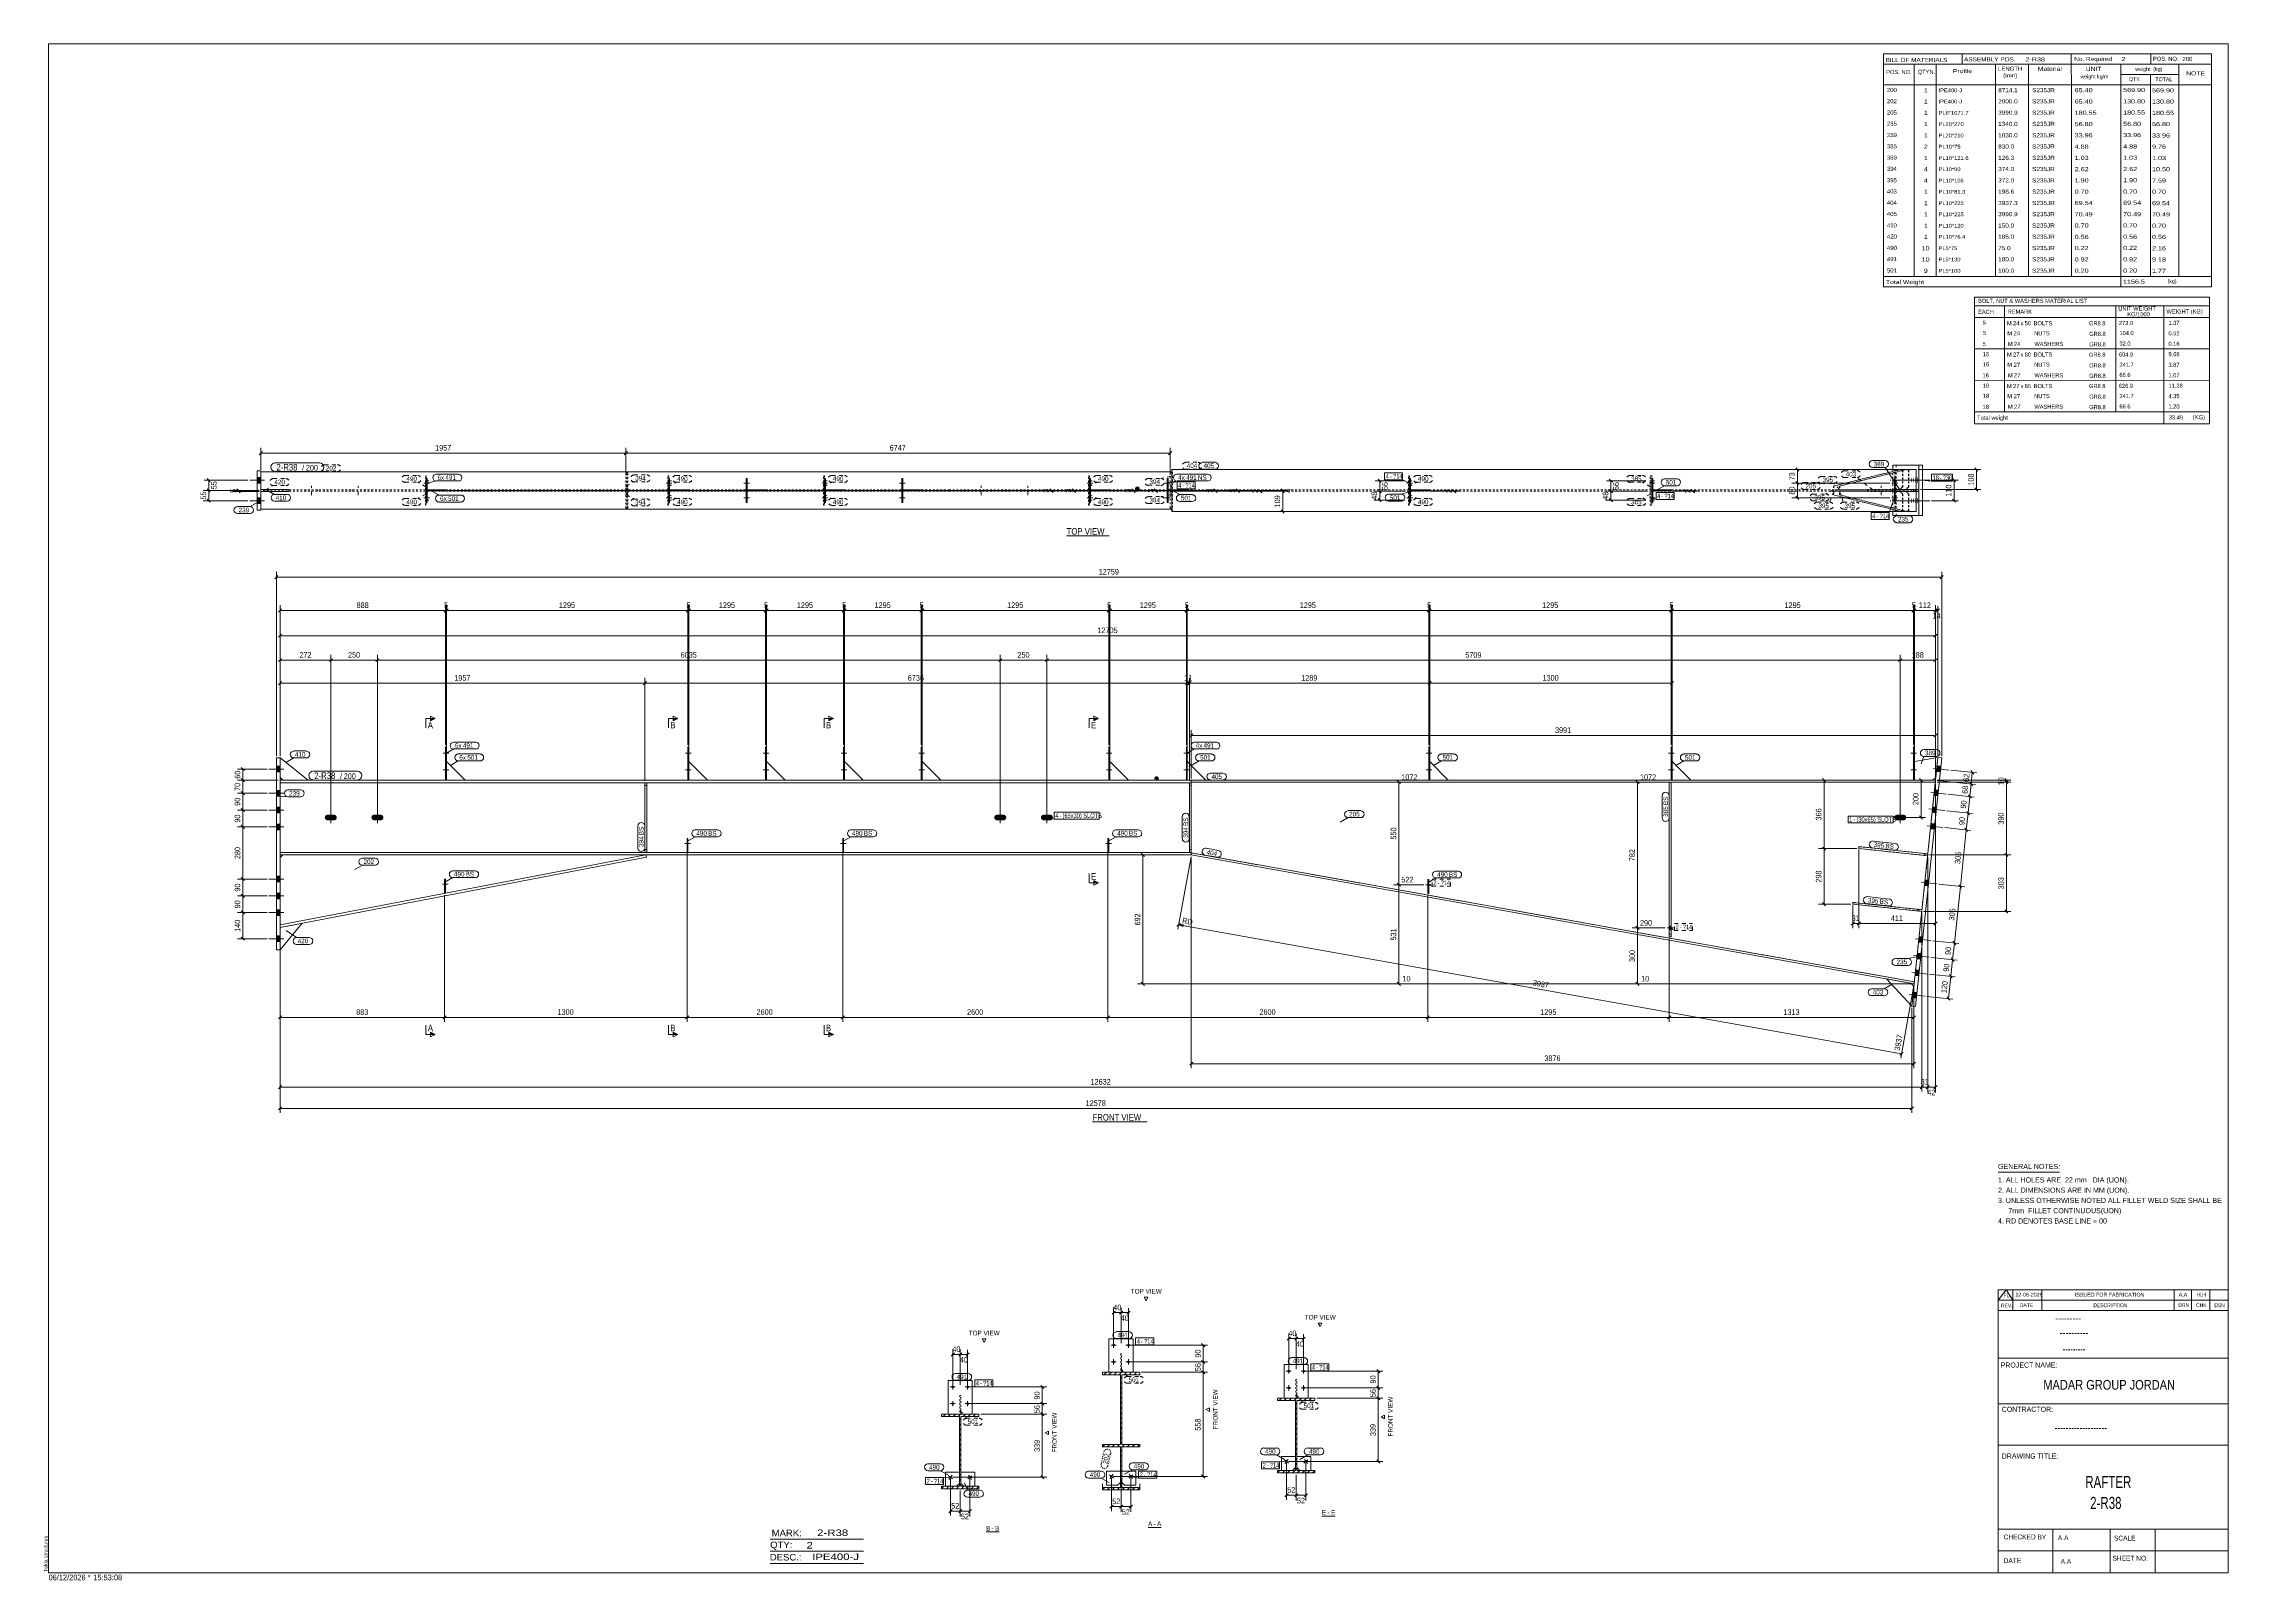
# Model space of a CAD drawing. Header units: millimetres. Extents: x 2 to 1174, y 1 to 825.
import ezdxf

# ---------------------------------------------------------------- set-up
doc = ezdxf.new("R2010")
doc.units = ezdxf.units.MM
for name, pattern in [('XKITLINE00', [0]), ('XKITLINE01', [4, 1, -1, 1, -1]), ('XKITLINE02', [4, 2, -2]), ('XKITLINE04', [3, 0.5, -0.5, 0.5, -0.5, 0.5, -0.5])]:
    doc.linetypes.add(name, pattern=pattern)
for name, color, linetype, lineweight in [('Bolt', 3, 'Continuous', 0), ('BoltMark', 7, 'Continuous', 0), ('Dimensions', 7, 'Continuous', 0), ('DrawingSheet', 5, 'Continuous', 0), ('OtherObjectType', 7, 'Continuous', 0), ('Part', 2, 'Continuous', 0), ('PartMark', 7, 'Continuous', 0), ('Section', 6, 'Continuous', 0)]:
    doc.layers.add(name, color=color, linetype=linetype, lineweight=lineweight)
doc.styles.add('@ARIAL_UNICODE_MS_BOLD', font='ARIAL.TTF')
doc.styles.add('ARIAL', font='ARIAL.TTF')
doc.styles.add('ARIAL_NARROW', font='ARIALN.TTF')
doc.styles.add('COMIC_SANS_MS_BOLD', font='COMICBD.TTF')
doc.styles.add('SWIS721_EX_BT', font='ARIAL.TTF')
doc.styles.add('SWISSE', font='ARIAL.TTF')

# ---------------------------------------------------------------- blocks, each defined once
blk = doc.blocks.new('*A1')
at = {"layer": 'Part', "color": 7, "linetype": 'XKITLINE00', "lineweight": 0}
for p, q in [((484.8, 88.8), (486.1, 90.1)), ((487.5, 88.8), (488.8, 90.1)), ((490.2, 88.8), (491.5, 90.1)), ((492.8, 88.8), (494.1, 90.1)), ((493.5, 86.8), (494.3, 87.6)), ((493.5, 84.1), (494.3, 84.9)), ((493.5, 81.4), (494.3, 82.2)), ((495.5, 88.8), (496.8, 90.1)), ((498.2, 88.8), (499.5, 90.1)), ((500.9, 88.8), (502.2, 90.1)), ((503.6, 88.8), (503.9, 89.1)), ((493.5, 78.7), (494.3, 79.5)), ((493.5, 76), (494.3, 76.8)), ((493.5, 73.3), (494.3, 74.1)), ((493.5, 70.6), (494.3, 71.4)), ((493.5, 67.9), (494.3, 68.7)), ((493.5, 65.2), (494.3, 66)), ((493.5, 62.5), (494.3, 63.3)), ((493.5, 59.8), (494.3, 60.6)), ((483.9, 50.2), (485.1, 51.4)), ((486.5, 50.1), (487.8, 51.4)), ((489.2, 50.1), (490.5, 51.4)), ((491.9, 50.1), (493.2, 51.4)), ((493.5, 57.1), (494.3, 57.9)), ((493.5, 54.4), (494.3, 55.2)), ((493.5, 51.7), (494.3, 52.5)), ((494.6, 50.1), (495.9, 51.4)), ((497.3, 50.1), (498.6, 51.4)), ((499.9, 50.1), (501.2, 51.4)), ((502.6, 50.1), (503.9, 51.4)), ((503.9, 51.4), (503.9, 51.4))]:
    blk.add_line(p, q, dxfattribs=at)
blk = doc.blocks.new('*A2')
at = {"layer": 'Part', "color": 7, "linetype": 'XKITLINE00', "lineweight": 0}
for p, q in [((665, 97.3), (666.3, 98.6)), ((667.6, 97.3), (668.9, 98.6)), ((670.3, 97.3), (671.6, 98.6)), ((673, 97.3), (674.3, 98.6)), ((673.7, 95.3), (674.5, 96.1)), ((675.7, 97.3), (677, 98.6)), ((678.4, 97.3), (679.7, 98.6)), ((681.1, 97.3), (682.4, 98.6)), ((683.8, 97.3), (684.1, 97.6)), ((673.7, 92.6), (674.5, 93.4)), ((673.7, 89.9), (674.5, 90.7)), ((673.7, 87.2), (674.5, 88)), ((673.7, 84.5), (674.5, 85.3)), ((673.7, 81.8), (674.5, 82.6)), ((673.7, 79.1), (674.5, 79.9)), ((673.7, 76.4), (674.5, 77.2)), ((673.7, 73.7), (674.5, 74.5)), ((673.7, 71), (674.5, 71.8)), ((664.1, 58.7), (665.3, 59.9)), ((666.7, 58.6), (668, 59.9)), ((669.4, 58.6), (670.7, 59.9)), ((672.1, 58.6), (673.4, 59.9)), ((673.7, 68.3), (674.5, 69.1)), ((673.7, 65.6), (674.5, 66.4)), ((673.7, 62.9), (674.5, 63.7)), ((673.7, 60.3), (674.5, 61.1)), ((674.7, 58.6), (676, 59.9)), ((677.4, 58.6), (678.7, 59.9)), ((680.1, 58.6), (681.4, 59.9)), ((682.8, 58.6), (684.1, 59.9)), ((684.1, 59.9), (684.1, 59.9))]:
    blk.add_line(p, q, dxfattribs=at)
blk = doc.blocks.new('*A3')
at = {"layer": 'Part', "color": 7, "linetype": 'XKITLINE00', "lineweight": 0}
for p, q in [((571, 111.2), (572.3, 112.5)), ((573.7, 111.2), (575, 112.5)), ((576.4, 111.2), (577.7, 112.5)), ((579.1, 111.2), (580.4, 112.5)), ((579.8, 109.2), (580.6, 110)), ((579.8, 106.5), (580.6, 107.3)), ((581.8, 111.2), (583.1, 112.5)), ((584.5, 111.2), (585.8, 112.5)), ((587.2, 111.2), (588.5, 112.5)), ((589.9, 111.2), (590.2, 111.5)), ((579.8, 103.8), (580.6, 104.6)), ((579.8, 101.1), (580.6, 101.9)), ((579.8, 98.4), (580.6, 99.2)), ((579.8, 95.7), (580.6, 96.5)), ((579.8, 93), (580.6, 93.8)), ((579.8, 90.3), (580.6, 91.1)), ((579.8, 87.6), (580.6, 88.4)), ((579.8, 84.9), (580.6, 85.7)), ((579.8, 82.2), (580.6, 83)), ((570.2, 72.6), (571.4, 73.8)), ((572.7, 72.5), (574, 73.8)), ((575.4, 72.5), (576.7, 73.8)), ((578.1, 72.5), (579.4, 73.8)), ((579.8, 79.5), (580.6, 80.3)), ((579.8, 76.9), (580.6, 77.7)), ((579.8, 74.2), (580.6, 75)), ((580.8, 72.5), (582.1, 73.8)), ((583.5, 72.5), (584.8, 73.8)), ((586.2, 72.5), (587.5, 73.8)), ((588.9, 72.5), (590.2, 73.8)), ((590.2, 73.8), (590.2, 73.8))]:
    blk.add_line(p, q, dxfattribs=at)
blk = doc.blocks.new('*A4')
at = {"layer": 'Part', "color": 7, "linetype": 'XKITLINE00', "lineweight": 0}
for p, q in [((579.8, 70), (580.6, 70.8)), ((579.8, 67.3), (580.6, 68.1)), ((579.8, 64.6), (580.6, 65.4)), ((579.8, 61.9), (580.6, 62.7)), ((579.8, 59.2), (580.6, 60)), ((570.2, 49.6), (571.4, 50.8)), ((572.7, 49.5), (574, 50.8)), ((575.4, 49.5), (576.7, 50.8)), ((578.1, 49.5), (579.4, 50.8)), ((579.8, 56.6), (580.6, 57.4)), ((579.8, 53.9), (580.6, 54.7)), ((579.8, 51.2), (580.6, 52)), ((580.8, 49.5), (582.1, 50.8)), ((583.5, 49.5), (584.8, 50.8)), ((586.2, 49.5), (587.5, 50.8)), ((588.9, 49.5), (590.2, 50.8)), ((590.2, 50.8), (590.2, 50.8))]:
    blk.add_line(p, q, dxfattribs=at)
blk = doc.blocks.new('*A5')
at = {"layer": 'Bolt'}
for points in [[(129.2, 434.5), (127.2, 434.5), (127.2, 437.5), (129.2, 437.5)], [(129.2, 434.5), (127.2, 434.5), (127.2, 437.5), (129.2, 437.5)], [(129.2, 421.5), (127.2, 421.5), (127.2, 424.5), (129.2, 424.5)], [(129.2, 421.5), (127.2, 421.5), (127.2, 424.5), (129.2, 424.5)], [(129.2, 412.5), (127.2, 412.5), (127.2, 415.5), (129.2, 415.5)], [(129.2, 412.5), (127.2, 412.5), (127.2, 415.5), (129.2, 415.5)], [(129.2, 403.5), (127.2, 403.5), (127.2, 406.5), (129.2, 406.5)], [(129.2, 403.5), (127.2, 403.5), (127.2, 406.5), (129.2, 406.5)], [(129.2, 375.5), (127.2, 375.5), (127.2, 378.5), (129.2, 378.5)], [(129.2, 375.5), (127.2, 375.5), (127.2, 378.5), (129.2, 378.5)], [(129.2, 366.5), (127.2, 366.5), (127.2, 369.5), (129.2, 369.5)], [(129.2, 366.5), (127.2, 366.5), (127.2, 369.5), (129.2, 369.5)], [(129.2, 357.5), (127.2, 357.5), (127.2, 360.5), (129.2, 360.5)], [(129.2, 357.5), (127.2, 357.5), (127.2, 360.5), (129.2, 360.5)], [(129.2, 343.5), (127.2, 343.5), (127.2, 346.5), (129.2, 346.5)], [(129.2, 343.5), (127.2, 343.5), (127.2, 346.5), (129.2, 346.5)]]:
    blk.add_hatch(color=3, dxfattribs=at).paths.add_polyline_path(points, flags=17)
at = {"layer": 'Bolt', "color": 3, "linetype": 'XKITLINE00', "lineweight": 0}
for p, q in [((123.2, 436), (131.2, 436)), ((123.2, 436), (131.2, 436)), ((127.2, 437.5), (129.2, 437.5)), ((127.2, 437.5), (129.2, 437.5)), ((127.2, 434.5), (129.2, 434.5)), ((127.2, 434.5), (129.2, 434.5)), ((123.2, 423), (131.2, 423)), ((123.2, 423), (131.2, 423)), ((127.2, 424.5), (129.2, 424.5)), ((127.2, 424.5), (129.2, 424.5)), ((123.2, 414), (131.2, 414)), ((123.2, 414), (131.2, 414)), ((127.2, 421.5), (129.2, 421.5)), ((127.2, 421.5), (129.2, 421.5)), ((127.2, 415.5), (129.2, 415.5)), ((127.2, 415.5), (129.2, 415.5)), ((127.2, 412.5), (129.2, 412.5)), ((127.2, 412.5), (129.2, 412.5)), ((123.2, 405), (131.2, 405)), ((123.2, 405), (131.2, 405)), ((127.2, 406.5), (129.2, 406.5)), ((127.2, 406.5), (129.2, 406.5)), ((127.2, 403.5), (129.2, 403.5)), ((127.2, 403.5), (129.2, 403.5)), ((123.2, 377), (131.2, 377)), ((123.2, 377), (131.2, 377)), ((127.2, 378.5), (129.2, 378.5)), ((127.2, 378.5), (129.2, 378.5)), ((127.2, 375.5), (129.2, 375.5)), ((127.2, 375.5), (129.2, 375.5)), ((123.2, 368), (131.2, 368)), ((123.2, 368), (131.2, 368)), ((127.2, 369.5), (129.2, 369.5)), ((127.2, 369.5), (129.2, 369.5)), ((127.2, 366.5), (129.2, 366.5)), ((127.2, 366.5), (129.2, 366.5)), ((123.2, 359), (131.2, 359)), ((123.2, 359), (131.2, 359)), ((127.2, 360.5), (129.2, 360.5)), ((127.2, 360.5), (129.2, 360.5)), ((127.2, 357.5), (129.2, 357.5)), ((127.2, 357.5), (129.2, 357.5)), ((123.2, 345), (131.2, 345)), ((123.2, 345), (131.2, 345)), ((127.2, 346.5), (129.2, 346.5)), ((127.2, 346.5), (129.2, 346.5)), ((127.2, 343.5), (129.2, 343.5)), ((127.2, 343.5), (129.2, 343.5))]:
    blk.add_line(p, q, dxfattribs=at)
blk = doc.blocks.new('*A6')
at = {"layer": 'Part', "color": 2, "linetype": 'XKITLINE00', "lineweight": 0}
blk.add_line((141, 353.3), (129.2, 339), dxfattribs=at)
at = {"layer": 'Part', "color": 7, "linetype": 'XKITLINE01', "lineweight": 0}
for p, q in [((129.2, 351), (141, 353.3)), ((129.2, 339), (129.2, 351))]:
    blk.add_line(p, q, dxfattribs=at)
blk = doc.blocks.new('*A7')
at = {"layer": 'Part', "color": 2, "linetype": 'XKITLINE00', "lineweight": 0}
for p, q in [((127.2, 339), (127.2, 442)), ((127.2, 442), (129.2, 442)), ((129.2, 442), (129.2, 339)), ((129.2, 339), (127.2, 339))]:
    blk.add_line(p, q, dxfattribs=at)
blk = doc.blocks.new('*A8')
at = {"layer": 'Part', "color": 2, "linetype": 'XKITLINE00', "lineweight": 0}
for p, q in [((129.2, 442), (144.2, 430)), ((130.7, 430), (129.2, 431.5))]:
    blk.add_line(p, q, dxfattribs=at)
at = {"layer": 'Part', "color": 7, "linetype": 'XKITLINE01', "lineweight": 0}
for p, q in [((129.2, 442), (129.2, 431.5)), ((144.2, 430), (130.7, 430))]:
    blk.add_line(p, q, dxfattribs=at)
blk = doc.blocks.new('*A9')
at = {"layer": 'Part', "color": 2, "linetype": 'XKITLINE00', "lineweight": 0}
for p, q in [((1018.3, 442.2), (1005.7, 440)), ((1005.7, 440), (1005.7, 430)), ((1015.5, 430), (1017.2, 431.5))]:
    blk.add_line(p, q, dxfattribs=at)
at = {"layer": 'Part', "color": 7, "linetype": 'XKITLINE01', "lineweight": 0}
for p, q in [((1017.2, 431.5), (1018.3, 442.2)), ((1005.7, 430), (1015.5, 430))]:
    blk.add_line(p, q, dxfattribs=at)
blk = doc.blocks.new('*A10')
at = {"layer": 'Part', "color": 2, "linetype": 'XKITLINE00', "lineweight": 0}
for p, q in [((1005.2, 448), (1005.7, 448)), ((1005.2, 448), (1005.2, 430)), ((1005.7, 448), (1005.7, 430))]:
    blk.add_line(p, q, dxfattribs=at)
at = {"layer": 'Part', "color": 7, "linetype": 'XKITLINE01', "lineweight": 0}
blk.add_line((1005.7, 430), (1005.2, 430), dxfattribs=at)
blk = doc.blocks.new('*A11')
at = {"layer": 'Part', "color": 7, "linetype": 'XKITLINE01', "lineweight": 0}
for p, q in [((217.4, 376.9), (217.4, 369.4)), ((217.9, 376.9), (217.4, 376.9)), ((217.9, 369.4), (217.9, 376.9)), ((217.4, 370.9), (217.9, 370.9)), ((217.4, 369.4), (217.9, 369.4))]:
    blk.add_line(p, q, dxfattribs=at)
blk = doc.blocks.new('*A12')
at = {"layer": 'Part', "color": 2, "linetype": 'XKITLINE00', "lineweight": 0}
for p, q in [((217.4, 369.4), (217.4, 376.9)), ((217.4, 376.9), (217.9, 376.9)), ((217.9, 376.9), (217.9, 369.4)), ((217.9, 369.4), (217.4, 369.4))]:
    blk.add_line(p, q, dxfattribs=at)
at = {"layer": 'Part', "color": 7, "linetype": 'XKITLINE01', "lineweight": 0}
blk.add_line((217.4, 370.9), (217.9, 370.9), dxfattribs=at)
blk = doc.blocks.new('*A13')
at = {"layer": 'Part', "color": 2, "linetype": 'XKITLINE00', "lineweight": 0}
blk.add_line((228.4, 430), (218.4, 440), dxfattribs=at)
at = {"layer": 'Part', "color": 7, "linetype": 'XKITLINE01', "lineweight": 0}
for p, q in [((218.4, 440), (218.4, 430)), ((218.4, 430), (228.4, 430))]:
    blk.add_line(p, q, dxfattribs=at)
blk = doc.blocks.new('*A14')
at = {"layer": 'Part', "color": 2, "linetype": 'XKITLINE00', "lineweight": 0}
for p, q in [((217.9, 448), (218.4, 448)), ((217.9, 448), (217.9, 430)), ((218.4, 448), (218.4, 430))]:
    blk.add_line(p, q, dxfattribs=at)
at = {"layer": 'Part', "color": 7, "linetype": 'XKITLINE01', "lineweight": 0}
blk.add_line((218.4, 430), (217.9, 430), dxfattribs=at)
blk = doc.blocks.new('*A15')
at = {"layer": 'Part', "color": 7, "linetype": 'XKITLINE01', "lineweight": 0}
for p, q in [((347.4, 398.8), (347.4, 391.3)), ((347.9, 398.8), (347.4, 398.8)), ((347.9, 391.3), (347.9, 398.8)), ((347.4, 392.8), (347.9, 392.8)), ((347.4, 391.3), (347.9, 391.3))]:
    blk.add_line(p, q, dxfattribs=at)
blk = doc.blocks.new('*A16')
at = {"layer": 'Part', "color": 2, "linetype": 'XKITLINE00', "lineweight": 0}
for p, q in [((347.4, 391.3), (347.4, 398.8)), ((347.4, 398.8), (347.9, 398.8)), ((347.9, 398.8), (347.9, 391.3))]:
    blk.add_line(p, q, dxfattribs=at)
at = {"layer": 'Part', "color": 7, "linetype": 'XKITLINE01', "lineweight": 0}
for p, q in [((347.4, 392.8), (347.9, 392.8)), ((347.9, 391.3), (347.4, 391.3))]:
    blk.add_line(p, q, dxfattribs=at)
blk = doc.blocks.new('*A17')
at = {"layer": 'Part', "color": 2, "linetype": 'XKITLINE00', "lineweight": 0}
blk.add_line((358.4, 430), (348.4, 440), dxfattribs=at)
at = {"layer": 'Part', "color": 7, "linetype": 'XKITLINE01', "lineweight": 0}
for p, q in [((348.4, 440), (348.4, 430)), ((348.4, 430), (358.4, 430))]:
    blk.add_line(p, q, dxfattribs=at)
blk = doc.blocks.new('*A18')
at = {"layer": 'Part', "color": 2, "linetype": 'XKITLINE00', "lineweight": 0}
for p, q in [((347.9, 448), (348.4, 448)), ((347.9, 448), (347.9, 430)), ((348.4, 448), (348.4, 430))]:
    blk.add_line(p, q, dxfattribs=at)
at = {"layer": 'Part', "color": 7, "linetype": 'XKITLINE01', "lineweight": 0}
blk.add_line((348.4, 430), (347.9, 430), dxfattribs=at)
blk = doc.blocks.new('*A19')
at = {"layer": 'Part', "color": 2, "linetype": 'XKITLINE00', "lineweight": 0}
blk.add_line((400, 430), (390, 440), dxfattribs=at)
at = {"layer": 'Part', "color": 7, "linetype": 'XKITLINE01', "lineweight": 0}
for p, q in [((390, 440), (390, 430)), ((390, 430), (400, 430))]:
    blk.add_line(p, q, dxfattribs=at)
blk = doc.blocks.new('*A20')
at = {"layer": 'Part', "color": 2, "linetype": 'XKITLINE00', "lineweight": 0}
for p, q in [((389.5, 448), (390, 448)), ((389.5, 448), (389.5, 430)), ((390, 448), (390, 430))]:
    blk.add_line(p, q, dxfattribs=at)
at = {"layer": 'Part', "color": 7, "linetype": 'XKITLINE01', "lineweight": 0}
blk.add_line((390, 430), (389.5, 430), dxfattribs=at)
blk = doc.blocks.new('*A21')
at = {"layer": 'Part', "color": 7, "linetype": 'XKITLINE01', "lineweight": 0}
for p, q in [((430.9, 398.8), (430.9, 391.3)), ((431.4, 398.8), (430.9, 398.8)), ((431.4, 391.3), (431.4, 398.8)), ((430.9, 392.8), (431.4, 392.8)), ((430.9, 391.3), (431.4, 391.3))]:
    blk.add_line(p, q, dxfattribs=at)
blk = doc.blocks.new('*A22')
at = {"layer": 'Part', "color": 2, "linetype": 'XKITLINE00', "lineweight": 0}
for p, q in [((430.9, 391.3), (430.9, 398.8)), ((430.9, 398.8), (431.4, 398.8)), ((431.4, 398.8), (431.4, 391.3))]:
    blk.add_line(p, q, dxfattribs=at)
at = {"layer": 'Part', "color": 7, "linetype": 'XKITLINE01', "lineweight": 0}
for p, q in [((430.9, 392.8), (431.4, 392.8)), ((431.4, 391.3), (430.9, 391.3))]:
    blk.add_line(p, q, dxfattribs=at)
blk = doc.blocks.new('*A23')
at = {"layer": 'Part', "color": 2, "linetype": 'XKITLINE00', "lineweight": 0}
blk.add_line((441.9, 430), (431.9, 440), dxfattribs=at)
at = {"layer": 'Part', "color": 7, "linetype": 'XKITLINE01', "lineweight": 0}
for p, q in [((431.9, 440), (431.9, 430)), ((431.9, 430), (441.9, 430))]:
    blk.add_line(p, q, dxfattribs=at)
blk = doc.blocks.new('*A24')
at = {"layer": 'Part', "color": 2, "linetype": 'XKITLINE00', "lineweight": 0}
for p, q in [((431.4, 448), (431.9, 448)), ((431.4, 448), (431.4, 430)), ((431.9, 448), (431.9, 430))]:
    blk.add_line(p, q, dxfattribs=at)
at = {"layer": 'Part', "color": 7, "linetype": 'XKITLINE01', "lineweight": 0}
blk.add_line((431.9, 430), (431.4, 430), dxfattribs=at)
blk = doc.blocks.new('*A25')
at = {"layer": 'Part', "color": 2, "linetype": 'XKITLINE00', "lineweight": 0}
blk.add_line((483.5, 430), (473.5, 440), dxfattribs=at)
at = {"layer": 'Part', "color": 7, "linetype": 'XKITLINE01', "lineweight": 0}
for p, q in [((473.5, 440), (473.5, 430)), ((473.5, 430), (483.5, 430))]:
    blk.add_line(p, q, dxfattribs=at)
blk = doc.blocks.new('*A26')
at = {"layer": 'Part', "color": 2, "linetype": 'XKITLINE00', "lineweight": 0}
for p, q in [((473, 448), (473.5, 448)), ((473, 448), (473, 430)), ((473.5, 448), (473.5, 430))]:
    blk.add_line(p, q, dxfattribs=at)
at = {"layer": 'Part', "color": 7, "linetype": 'XKITLINE01', "lineweight": 0}
blk.add_line((473.5, 430), (473, 430), dxfattribs=at)
blk = doc.blocks.new('*A27')
at = {"layer": 'Part', "color": 7, "linetype": 'XKITLINE01', "lineweight": 0}
for p, q in [((573.1, 398.8), (573.1, 391.3)), ((573.6, 398.8), (573.1, 398.8)), ((573.6, 391.3), (573.6, 398.8)), ((573.1, 392.8), (573.6, 392.8)), ((573.1, 391.3), (573.6, 391.3))]:
    blk.add_line(p, q, dxfattribs=at)
blk = doc.blocks.new('*A28')
at = {"layer": 'Part', "color": 2, "linetype": 'XKITLINE00', "lineweight": 0}
for p, q in [((573.1, 391.3), (573.1, 398.8)), ((573.1, 398.8), (573.6, 398.8)), ((573.6, 398.8), (573.6, 391.3))]:
    blk.add_line(p, q, dxfattribs=at)
at = {"layer": 'Part', "color": 7, "linetype": 'XKITLINE01', "lineweight": 0}
for p, q in [((573.1, 392.8), (573.6, 392.8)), ((573.6, 391.3), (573.1, 391.3))]:
    blk.add_line(p, q, dxfattribs=at)
blk = doc.blocks.new('*A29')
at = {"layer": 'Part', "color": 2, "linetype": 'XKITLINE00', "lineweight": 0}
blk.add_line((584.1, 430), (574.1, 440), dxfattribs=at)
at = {"layer": 'Part', "color": 7, "linetype": 'XKITLINE01', "lineweight": 0}
for p, q in [((574.1, 440), (574.1, 430)), ((574.1, 430), (584.1, 430))]:
    blk.add_line(p, q, dxfattribs=at)
blk = doc.blocks.new('*A30')
at = {"layer": 'Part', "color": 2, "linetype": 'XKITLINE00', "lineweight": 0}
for p, q in [((573.6, 448), (574.1, 448)), ((573.6, 448), (573.6, 430)), ((574.1, 448), (574.1, 430))]:
    blk.add_line(p, q, dxfattribs=at)
at = {"layer": 'Part', "color": 7, "linetype": 'XKITLINE01', "lineweight": 0}
blk.add_line((574.1, 430), (573.6, 430), dxfattribs=at)
blk = doc.blocks.new('*A31')
at = {"layer": 'Part', "color": 2, "linetype": 'XKITLINE00', "lineweight": 0}
blk.add_line((625.7, 430), (615.7, 440), dxfattribs=at)
at = {"layer": 'Part', "color": 7, "linetype": 'XKITLINE01', "lineweight": 0}
for p, q in [((615.7, 440), (615.7, 430)), ((615.7, 430), (625.7, 430))]:
    blk.add_line(p, q, dxfattribs=at)
blk = doc.blocks.new('*A32')
at = {"layer": 'Part', "color": 2, "linetype": 'XKITLINE00', "lineweight": 0}
for p, q in [((615.2, 448), (615.7, 448)), ((615.2, 448), (615.2, 430)), ((615.7, 448), (615.7, 430))]:
    blk.add_line(p, q, dxfattribs=at)
at = {"layer": 'Part', "color": 7, "linetype": 'XKITLINE01', "lineweight": 0}
blk.add_line((615.7, 430), (615.2, 430), dxfattribs=at)
blk = doc.blocks.new('*A33')
at = {"layer": 'Part', "color": 7, "linetype": 'XKITLINE01', "lineweight": 0}
for p, q in [((744.7, 376.7), (744.7, 369.2)), ((745.2, 376.7), (744.7, 376.7)), ((745.2, 369.2), (745.2, 376.7)), ((744.7, 370.7), (745.2, 370.7)), ((744.7, 369.2), (745.2, 369.2))]:
    blk.add_line(p, q, dxfattribs=at)
blk = doc.blocks.new('*A34')
at = {"layer": 'Part', "color": 2, "linetype": 'XKITLINE00', "lineweight": 0}
for p, q in [((744.7, 369.2), (744.7, 376.7)), ((744.7, 376.7), (745.2, 376.7)), ((745.2, 376.7), (745.2, 369.2)), ((745.2, 369.2), (744.7, 369.2))]:
    blk.add_line(p, q, dxfattribs=at)
at = {"layer": 'Part', "color": 7, "linetype": 'XKITLINE01', "lineweight": 0}
blk.add_line((744.7, 370.7), (745.2, 370.7), dxfattribs=at)
blk = doc.blocks.new('*A35')
at = {"layer": 'Part', "color": 2, "linetype": 'XKITLINE00', "lineweight": 0}
blk.add_line((755.7, 430), (745.7, 440), dxfattribs=at)
at = {"layer": 'Part', "color": 7, "linetype": 'XKITLINE01', "lineweight": 0}
for p, q in [((745.7, 440), (745.7, 430)), ((745.7, 430), (755.7, 430))]:
    blk.add_line(p, q, dxfattribs=at)
blk = doc.blocks.new('*A36')
at = {"layer": 'Part', "color": 2, "linetype": 'XKITLINE00', "lineweight": 0}
for p, q in [((745.2, 448), (745.7, 448)), ((745.2, 448), (745.2, 430)), ((745.7, 448), (745.7, 430))]:
    blk.add_line(p, q, dxfattribs=at)
at = {"layer": 'Part', "color": 7, "linetype": 'XKITLINE01', "lineweight": 0}
blk.add_line((745.7, 430), (745.2, 430), dxfattribs=at)
blk = doc.blocks.new('*A37')
at = {"layer": 'Part', "color": 7, "linetype": 'XKITLINE01', "lineweight": 0}
for p, q in [((874.2, 429), (874.2, 346)), ((875.2, 429), (874.2, 429)), ((875.2, 346), (875.2, 429)), ((874.2, 347.5), (875.2, 347.5)), ((874.2, 346), (875.2, 346))]:
    blk.add_line(p, q, dxfattribs=at)
blk = doc.blocks.new('*A38')
at = {"layer": 'Part', "color": 2, "linetype": 'XKITLINE00', "lineweight": 0}
for p, q in [((874.2, 346), (874.2, 429)), ((875.2, 429), (875.2, 346)), ((875.2, 346), (874.2, 346))]:
    blk.add_line(p, q, dxfattribs=at)
at = {"layer": 'Part', "color": 7, "linetype": 'XKITLINE01', "lineweight": 0}
for p, q in [((874.2, 429), (875.2, 429)), ((874.2, 347.5), (875.2, 347.5))]:
    blk.add_line(p, q, dxfattribs=at)
blk = doc.blocks.new('*A39')
at = {"layer": 'Part', "color": 2, "linetype": 'XKITLINE00', "lineweight": 0}
blk.add_line((885.7, 430), (875.7, 440), dxfattribs=at)
at = {"layer": 'Part', "color": 7, "linetype": 'XKITLINE01', "lineweight": 0}
for p, q in [((875.7, 440), (875.7, 430)), ((875.7, 430), (885.7, 430))]:
    blk.add_line(p, q, dxfattribs=at)
blk = doc.blocks.new('*A40')
at = {"layer": 'Part', "color": 2, "linetype": 'XKITLINE00', "lineweight": 0}
for p, q in [((875.2, 448), (875.7, 448)), ((875.2, 448), (875.2, 430)), ((875.7, 448), (875.7, 430))]:
    blk.add_line(p, q, dxfattribs=at)
at = {"layer": 'Part', "color": 7, "linetype": 'XKITLINE01', "lineweight": 0}
blk.add_line((875.7, 430), (875.2, 430), dxfattribs=at)
blk = doc.blocks.new('*A41')
at = {"layer": 'Part', "color": 2, "linetype": 'XKITLINE00', "lineweight": 0}
for p, q in [((1016.9, 430), (617.8, 430)), ((617.8, 430), (617.8, 429)), ((1016.9, 429), (617.8, 429)), ((1016.9, 430), (1016.9, 429))]:
    blk.add_line(p, q, dxfattribs=at)
blk = doc.blocks.new('*A42')
at = {"layer": 'Part', "color": 7, "linetype": 'XKITLINE01', "lineweight": 0}
for p, q in [((975.8, 393.4), (975.9, 394.4)), ((1012.8, 389.5), (975.8, 393.4)), ((1012.9, 390.5), (975.9, 394.4)), ((1010.8, 389.7), (1010.9, 390.7)), ((1011.3, 389.6), (1011.4, 390.6)), ((1012.9, 390.5), (1012.8, 389.5))]:
    blk.add_line(p, q, dxfattribs=at)
blk = doc.blocks.new('*A43')
at = {"layer": 'Part', "color": 7, "linetype": 'XKITLINE01', "lineweight": 0}
for p, q in [((972.6, 363.6), (972.7, 364.5)), ((1009.6, 359.7), (972.6, 363.6)), ((1009.7, 360.6), (972.7, 364.5)), ((1007.6, 359.9), (1007.7, 360.9)), ((1008.1, 359.8), (1008.2, 360.8)), ((1009.7, 360.6), (1009.6, 359.7))]:
    blk.add_line(p, q, dxfattribs=at)
blk = doc.blocks.new('*A44')
at = {"layer": 'Part', "color": 2, "linetype": 'XKITLINE00', "lineweight": 0}
for p, q in [((975.9, 394.4), (975.8, 393.4)), ((1012.8, 389.5), (975.8, 393.4)), ((1012.9, 390.5), (975.9, 394.4)), ((1010.8, 389.7), (1010.9, 390.7))]:
    blk.add_line(p, q, dxfattribs=at)
at = {"layer": 'Part', "color": 7, "linetype": 'XKITLINE01', "lineweight": 0}
for p, q in [((1011.3, 389.6), (1011.4, 390.6)), ((1012.9, 390.5), (1012.8, 389.5))]:
    blk.add_line(p, q, dxfattribs=at)
blk = doc.blocks.new('*A45')
at = {"layer": 'Part', "color": 2, "linetype": 'XKITLINE00', "lineweight": 0}
for p, q in [((972.7, 364.5), (972.6, 363.6)), ((1009.6, 359.7), (972.6, 363.6)), ((1009.7, 360.6), (972.7, 364.5)), ((1007.6, 359.9), (1007.7, 360.9))]:
    blk.add_line(p, q, dxfattribs=at)
at = {"layer": 'Part', "color": 7, "linetype": 'XKITLINE01', "lineweight": 0}
for p, q in [((1008.1, 359.8), (1008.2, 360.8)), ((1009.7, 360.6), (1009.6, 359.7))]:
    blk.add_line(p, q, dxfattribs=at)
blk = doc.blocks.new('*A46')
at = {"layer": 'Part', "color": 2, "linetype": 'XKITLINE00', "lineweight": 0}
for p, q in [((1004.3, 308.9), (990.7, 323.5)), ((1004, 321.1), (1005.4, 319.4))]:
    blk.add_line(p, q, dxfattribs=at)
at = {"layer": 'Part', "color": 7, "linetype": 'XKITLINE01', "lineweight": 0}
for p, q in [((990.7, 323.5), (1004, 321.1)), ((1005.4, 319.4), (1004.3, 308.9))]:
    blk.add_line(p, q, dxfattribs=at)
blk = doc.blocks.new('*A47')
at = {"layer": 'Part', "color": 7, "linetype": 'XKITLINE01', "lineweight": 0}
for p, q in [((617.8, 428.7), (616.8, 428.7)), ((616.8, 391.3), (616.8, 428.7)), ((616.8, 427.2), (617.8, 427.2)), ((617.8, 391.3), (617.8, 428.7)), ((616.8, 392.8), (617.8, 392.8)), ((616.8, 391.3), (617.8, 391.3))]:
    blk.add_line(p, q, dxfattribs=at)
blk = doc.blocks.new('*A48')
at = {"layer": 'Part', "color": 2, "linetype": 'XKITLINE00', "lineweight": 0}
for p, q in [((616.8, 428.7), (616.8, 391.3)), ((617.8, 391.3), (617.8, 428.7))]:
    blk.add_line(p, q, dxfattribs=at)
at = {"layer": 'Part', "color": 7, "linetype": 'XKITLINE01', "lineweight": 0}
for p, q in [((617.8, 428.7), (616.8, 428.7)), ((616.8, 427.2), (617.8, 427.2)), ((616.8, 392.8), (617.8, 392.8)), ((617.8, 391.3), (616.8, 391.3))]:
    blk.add_line(p, q, dxfattribs=at)
blk = doc.blocks.new('*A49')
at = {"layer": 'Part', "color": 7, "linetype": 'XKITLINE01', "lineweight": 0}
for p, q in [((325.8, 428.7), (324.8, 428.7)), ((324.8, 428.7), (324.8, 391.3)), ((324.8, 427.2), (325.8, 427.2)), ((325.8, 391.3), (325.8, 428.7)), ((324.8, 392.8), (325.8, 392.8)), ((324.8, 391.3), (325.8, 391.3))]:
    blk.add_line(p, q, dxfattribs=at)
blk = doc.blocks.new('*A50')
at = {"layer": 'Part', "color": 2, "linetype": 'XKITLINE00', "lineweight": 0}
for p, q in [((324.8, 391.3), (324.8, 428.7)), ((325.8, 428.7), (325.8, 391.3))]:
    blk.add_line(p, q, dxfattribs=at)
at = {"layer": 'Part', "color": 7, "linetype": 'XKITLINE01', "lineweight": 0}
for p, q in [((325.8, 428.7), (324.8, 428.7)), ((324.8, 427.2), (325.8, 427.2)), ((325.8, 392.8), (324.8, 392.8)), ((325.8, 391.3), (324.8, 391.3))]:
    blk.add_line(p, q, dxfattribs=at)
blk = doc.blocks.new('*A51')
at = {"layer": 'Part', "color": 2, "linetype": 'XKITLINE00', "lineweight": 0}
for p, q in [((129.2, 388.6), (130.6, 390)), ((325.3, 390), (129.2, 352.4)), ((325.6, 388.8), (129.2, 351)), ((325.6, 388.8), (325.3, 390))]:
    blk.add_line(p, q, dxfattribs=at)
at = {"layer": 'Part', "color": 7, "linetype": 'XKITLINE01', "lineweight": 0}
for p, q in [((129.2, 351), (129.2, 388.6)), ((325.3, 390), (130.6, 390))]:
    blk.add_line(p, q, dxfattribs=at)
blk = doc.blocks.new('*A52')
at = {"layer": 'Part', "color": 7, "linetype": 'XKITLINE01', "lineweight": 0}
for p, q in [((617.8, 391), (617.8, 429)), ((617.8, 429), (1016.9, 429)), ((1016.9, 429), (1005.6, 321.9)), ((1005.6, 321.9), (618, 391))]:
    blk.add_line(p, q, dxfattribs=at)
at = {"layer": 'Part', "color": 2, "linetype": 'XKITLINE00', "lineweight": 0}
blk.add_line((618, 391), (617.8, 391), dxfattribs=at)
blk = doc.blocks.new('*A53')
at = {"layer": 'Part', "color": 2, "linetype": 'XKITLINE00', "lineweight": 0}
for p, q in [((1018.3, 442.2), (1004.3, 308.9)), ((1006.2, 308.7), (1020.3, 442)), ((1020.3, 442), (1018.3, 442.2)), ((1004.3, 308.9), (1006.2, 308.7))]:
    blk.add_line(p, q, dxfattribs=at)
blk = doc.blocks.new('*A54')
at = {"layer": 'Bolt'}
for points in [[(153.1, 410), (153.3, 410.6), (153.6, 411.1), (154.1, 411.4), (154.6, 411.5), (158.1, 411.5), (158.7, 411.4), (159.2, 411.1), (159.5, 410.6), (159.6, 410), (159.5, 409.5), (159.2, 409), (158.7, 408.6), (158.1, 408.5), (154.6, 408.5), (154.1, 408.6), (153.6, 409), (153.3, 409.5)], [(178.1, 410), (178.3, 410.6), (178.6, 411.1), (179.1, 411.4), (179.6, 411.5), (183.1, 411.5), (183.7, 411.4), (184.2, 411.1), (184.5, 410.6), (184.6, 410), (184.5, 409.5), (184.2, 409), (183.7, 408.6), (183.1, 408.5), (179.6, 408.5), (179.1, 408.6), (178.6, 409), (178.3, 409.5)], [(512.2, 410), (512.3, 410.6), (512.6, 411.1), (513.1, 411.4), (513.7, 411.5), (517.2, 411.5), (517.7, 411.4), (518.2, 411.1), (518.5, 410.6), (518.7, 410), (518.5, 409.5), (518.2, 409), (517.7, 408.6), (517.2, 408.5), (513.7, 408.5), (513.1, 408.6), (512.6, 409), (512.3, 409.5)], [(537.2, 410), (537.3, 410.6), (537.6, 411.1), (538.1, 411.4), (538.7, 411.5), (542.2, 411.5), (542.7, 411.4), (543.2, 411.1), (543.5, 410.6), (543.7, 410), (543.5, 409.5), (543.2, 409), (542.7, 408.6), (542.2, 408.5), (538.7, 408.5), (538.1, 408.6), (537.6, 409), (537.3, 409.5)]]:
    blk.add_hatch(color=3, dxfattribs=at).paths.add_polyline_path(points, flags=17)
at = {"layer": 'Bolt', "color": 3, "linetype": 'XKITLINE00', "lineweight": 0}
for p, q in [((156.4, 413), (156.4, 407)), ((181.4, 413), (181.4, 407)), ((515.4, 413), (515.4, 407)), ((540.4, 413), (540.4, 407)), ((159.4, 410), (153.4, 410)), ((184.4, 410), (178.4, 410)), ((518.4, 410), (512.4, 410)), ((543.4, 410), (537.4, 410))]:
    blk.add_line(p, q, dxfattribs=at)
blk = doc.blocks.new('*A55')
at = {"layer": 'Bolt'}
for points in [[(1005.2, 445.3), (1005.7, 445.3), (1005.7, 443.9), (1005.2, 443.9)], [(1005.2, 445.3), (1005.7, 445.3), (1005.7, 443.9), (1005.2, 443.9)], [(1005.2, 436.3), (1005.7, 436.3), (1005.7, 434.9), (1005.2, 434.9)], [(1005.2, 436.3), (1005.7, 436.3), (1005.7, 434.9), (1005.2, 434.9)]]:
    blk.add_hatch(color=3, dxfattribs=at).paths.add_polyline_path(points, flags=17)
at = {"layer": 'Bolt', "color": 3, "linetype": 'XKITLINE00', "lineweight": 0}
for p, q in [((1005.7, 445.3), (1005.2, 445.3)), ((1005.7, 445.3), (1005.2, 445.3)), ((1006.8, 444.6), (1003.8, 444.6)), ((1006.8, 444.6), (1003.8, 444.6)), ((1006.8, 435.6), (1003.8, 435.6)), ((1006.8, 435.6), (1003.8, 435.6)), ((1005.7, 443.9), (1005.2, 443.9)), ((1005.7, 443.9), (1005.2, 443.9)), ((1005.7, 436.3), (1005.2, 436.3)), ((1005.7, 436.3), (1005.2, 436.3)), ((1005.7, 434.9), (1005.2, 434.9)), ((1005.7, 434.9), (1005.2, 434.9))]:
    blk.add_line(p, q, dxfattribs=at)
blk = doc.blocks.new('*A56')
at = {"layer": 'Bolt', "color": 3, "linetype": 'XKITLINE02', "lineweight": 0}
for p, q in [((217.9, 375.2), (217.4, 375.2)), ((219.3, 374.2), (216.3, 374.2)), ((217.9, 373.2), (217.4, 373.2))]:
    blk.add_line(p, q, dxfattribs=at)
blk = doc.blocks.new('*A57')
at = {"layer": 'Bolt'}
blk.add_hatch(color=3, dxfattribs=at).paths.add_polyline_path([(217.9, 373.2), (217.4, 373.2), (217.4, 375.2), (217.9, 375.2)], flags=17)
at = {"layer": 'Bolt', "color": 3, "linetype": 'XKITLINE00', "lineweight": 0}
for p, q in [((217.9, 375.2), (217.4, 375.2)), ((219.3, 374.2), (216.3, 374.2)), ((217.9, 373.2), (217.4, 373.2))]:
    blk.add_line(p, q, dxfattribs=at)
blk = doc.blocks.new('*A58')
at = {"layer": 'Bolt'}
for points in [[(217.9, 445.3), (218.4, 445.3), (218.4, 443.9), (217.9, 443.9)], [(217.9, 445.3), (218.4, 445.3), (218.4, 443.9), (217.9, 443.9)], [(217.9, 436.3), (218.4, 436.3), (218.4, 434.9), (217.9, 434.9)], [(217.9, 436.3), (218.4, 436.3), (218.4, 434.9), (217.9, 434.9)]]:
    blk.add_hatch(color=3, dxfattribs=at).paths.add_polyline_path(points, flags=17)
at = {"layer": 'Bolt', "color": 3, "linetype": 'XKITLINE00', "lineweight": 0}
for p, q in [((218.4, 445.3), (217.9, 445.3)), ((218.4, 445.3), (217.9, 445.3)), ((219.6, 444.6), (216.6, 444.6)), ((219.6, 444.6), (216.6, 444.6)), ((219.6, 435.6), (216.6, 435.6)), ((219.6, 435.6), (216.6, 435.6)), ((218.4, 443.9), (217.9, 443.9)), ((218.4, 443.9), (217.9, 443.9)), ((218.4, 436.3), (217.9, 436.3)), ((218.4, 436.3), (217.9, 436.3)), ((218.4, 434.9), (217.9, 434.9)), ((218.4, 434.9), (217.9, 434.9))]:
    blk.add_line(p, q, dxfattribs=at)
blk = doc.blocks.new('*A59')
at = {"layer": 'Bolt', "color": 3, "linetype": 'XKITLINE02', "lineweight": 0}
for p, q in [((349.3, 396.1), (346.3, 396.1)), ((347.9, 397.1), (347.4, 397.1)), ((347.9, 395.1), (347.4, 395.1))]:
    blk.add_line(p, q, dxfattribs=at)
blk = doc.blocks.new('*A60')
at = {"layer": 'Bolt'}
blk.add_hatch(color=3, dxfattribs=at).paths.add_polyline_path([(347.9, 395.1), (347.4, 395.1), (347.4, 397.1), (347.9, 397.1)], flags=17)
at = {"layer": 'Bolt', "color": 3, "linetype": 'XKITLINE00', "lineweight": 0}
for p, q in [((349.3, 396.1), (346.3, 396.1)), ((347.9, 397.1), (347.4, 397.1)), ((347.9, 395.1), (347.4, 395.1))]:
    blk.add_line(p, q, dxfattribs=at)
blk = doc.blocks.new('*A61')
at = {"layer": 'Bolt'}
for points in [[(347.9, 445.3), (348.4, 445.3), (348.4, 443.9), (347.9, 443.9)], [(347.9, 445.3), (348.4, 445.3), (348.4, 443.9), (347.9, 443.9)], [(347.9, 436.3), (348.4, 436.3), (348.4, 434.9), (347.9, 434.9)], [(347.9, 436.3), (348.4, 436.3), (348.4, 434.9), (347.9, 434.9)]]:
    blk.add_hatch(color=3, dxfattribs=at).paths.add_polyline_path(points, flags=17)
at = {"layer": 'Bolt', "color": 3, "linetype": 'XKITLINE00', "lineweight": 0}
for p, q in [((348.4, 445.3), (347.9, 445.3)), ((348.4, 445.3), (347.9, 445.3)), ((349.6, 444.6), (346.6, 444.6)), ((349.6, 444.6), (346.6, 444.6)), ((349.6, 435.6), (346.6, 435.6)), ((349.6, 435.6), (346.6, 435.6)), ((348.4, 443.9), (347.9, 443.9)), ((348.4, 443.9), (347.9, 443.9)), ((348.4, 436.3), (347.9, 436.3)), ((348.4, 436.3), (347.9, 436.3)), ((348.4, 434.9), (347.9, 434.9)), ((348.4, 434.9), (347.9, 434.9))]:
    blk.add_line(p, q, dxfattribs=at)
blk = doc.blocks.new('*A62')
at = {"layer": 'Bolt'}
for points in [[(389.5, 445.3), (390, 445.3), (390, 443.9), (389.5, 443.9)], [(389.5, 445.3), (390, 445.3), (390, 443.9), (389.5, 443.9)], [(389.5, 436.3), (390, 436.3), (390, 434.9), (389.5, 434.9)], [(389.5, 436.3), (390, 436.3), (390, 434.9), (389.5, 434.9)]]:
    blk.add_hatch(color=3, dxfattribs=at).paths.add_polyline_path(points, flags=17)
at = {"layer": 'Bolt', "color": 3, "linetype": 'XKITLINE00', "lineweight": 0}
for p, q in [((390, 445.3), (389.5, 445.3)), ((390, 445.3), (389.5, 445.3)), ((391.2, 444.6), (388.2, 444.6)), ((391.2, 444.6), (388.2, 444.6)), ((391.2, 435.6), (388.2, 435.6)), ((391.2, 435.6), (388.2, 435.6)), ((390, 443.9), (389.5, 443.9)), ((390, 443.9), (389.5, 443.9)), ((390, 436.3), (389.5, 436.3)), ((390, 436.3), (389.5, 436.3)), ((390, 434.9), (389.5, 434.9)), ((390, 434.9), (389.5, 434.9))]:
    blk.add_line(p, q, dxfattribs=at)
blk = doc.blocks.new('*A63')
at = {"layer": 'Bolt', "color": 3, "linetype": 'XKITLINE02', "lineweight": 0}
for p, q in [((432.8, 396.1), (429.8, 396.1)), ((431.4, 397.1), (430.9, 397.1)), ((431.4, 395.1), (430.9, 395.1))]:
    blk.add_line(p, q, dxfattribs=at)
blk = doc.blocks.new('*A64')
at = {"layer": 'Bolt'}
blk.add_hatch(color=3, dxfattribs=at).paths.add_polyline_path([(431.4, 395.1), (430.9, 395.1), (430.9, 397.1), (431.4, 397.1)], flags=17)
at = {"layer": 'Bolt', "color": 3, "linetype": 'XKITLINE00', "lineweight": 0}
for p, q in [((432.8, 396.1), (429.8, 396.1)), ((431.4, 397.1), (430.9, 397.1)), ((431.4, 395.1), (430.9, 395.1))]:
    blk.add_line(p, q, dxfattribs=at)
blk = doc.blocks.new('*A65')
at = {"layer": 'Bolt'}
for points in [[(431.4, 445.3), (431.9, 445.3), (431.9, 443.9), (431.4, 443.9)], [(431.4, 445.3), (431.9, 445.3), (431.9, 443.9), (431.4, 443.9)], [(431.4, 436.3), (431.9, 436.3), (431.9, 434.9), (431.4, 434.9)], [(431.4, 436.3), (431.9, 436.3), (431.9, 434.9), (431.4, 434.9)]]:
    blk.add_hatch(color=3, dxfattribs=at).paths.add_polyline_path(points, flags=17)
at = {"layer": 'Bolt', "color": 3, "linetype": 'XKITLINE00', "lineweight": 0}
for p, q in [((431.9, 445.3), (431.4, 445.3)), ((431.9, 445.3), (431.4, 445.3)), ((433.1, 444.6), (430.1, 444.6)), ((433.1, 444.6), (430.1, 444.6)), ((433.1, 435.6), (430.1, 435.6)), ((433.1, 435.6), (430.1, 435.6)), ((431.9, 443.9), (431.4, 443.9)), ((431.9, 443.9), (431.4, 443.9)), ((431.9, 436.3), (431.4, 436.3)), ((431.9, 436.3), (431.4, 436.3)), ((431.9, 434.9), (431.4, 434.9)), ((431.9, 434.9), (431.4, 434.9))]:
    blk.add_line(p, q, dxfattribs=at)
blk = doc.blocks.new('*A66')
at = {"layer": 'Bolt'}
for points in [[(473, 445.3), (473.5, 445.3), (473.5, 443.9), (473, 443.9)], [(473, 445.3), (473.5, 445.3), (473.5, 443.9), (473, 443.9)], [(473, 436.3), (473.5, 436.3), (473.5, 434.9), (473, 434.9)], [(473, 436.3), (473.5, 436.3), (473.5, 434.9), (473, 434.9)]]:
    blk.add_hatch(color=3, dxfattribs=at).paths.add_polyline_path(points, flags=17)
at = {"layer": 'Bolt', "color": 3, "linetype": 'XKITLINE00', "lineweight": 0}
for p, q in [((473.5, 445.3), (473, 445.3)), ((473.5, 445.3), (473, 445.3)), ((474.7, 444.6), (471.7, 444.6)), ((474.7, 444.6), (471.7, 444.6)), ((474.7, 435.6), (471.7, 435.6)), ((474.7, 435.6), (471.7, 435.6)), ((473.5, 443.9), (473, 443.9)), ((473.5, 443.9), (473, 443.9)), ((473.5, 436.3), (473, 436.3)), ((473.5, 436.3), (473, 436.3)), ((473.5, 434.9), (473, 434.9)), ((473.5, 434.9), (473, 434.9))]:
    blk.add_line(p, q, dxfattribs=at)
blk = doc.blocks.new('*A67')
at = {"layer": 'Bolt', "color": 3, "linetype": 'XKITLINE02', "lineweight": 0}
for p, q in [((575, 396.1), (572, 396.1)), ((573.6, 397.1), (573.1, 397.1)), ((573.6, 395.1), (573.1, 395.1))]:
    blk.add_line(p, q, dxfattribs=at)
blk = doc.blocks.new('*A68')
at = {"layer": 'Bolt'}
blk.add_hatch(color=3, dxfattribs=at).paths.add_polyline_path([(573.6, 395.1), (573.1, 395.1), (573.1, 397.1), (573.6, 397.1)], flags=17)
at = {"layer": 'Bolt', "color": 3, "linetype": 'XKITLINE00', "lineweight": 0}
for p, q in [((575, 396.1), (572, 396.1)), ((573.6, 397.1), (573.1, 397.1)), ((573.6, 395.1), (573.1, 395.1))]:
    blk.add_line(p, q, dxfattribs=at)
blk = doc.blocks.new('*A69')
at = {"layer": 'Bolt'}
for points in [[(573.6, 445.3), (574.1, 445.3), (574.1, 443.9), (573.6, 443.9)], [(573.6, 445.3), (574.1, 445.3), (574.1, 443.9), (573.6, 443.9)], [(573.6, 436.3), (574.1, 436.3), (574.1, 434.9), (573.6, 434.9)], [(573.6, 436.3), (574.1, 436.3), (574.1, 434.9), (573.6, 434.9)]]:
    blk.add_hatch(color=3, dxfattribs=at).paths.add_polyline_path(points, flags=17)
at = {"layer": 'Bolt', "color": 3, "linetype": 'XKITLINE00', "lineweight": 0}
for p, q in [((574.1, 445.3), (573.6, 445.3)), ((574.1, 445.3), (573.6, 445.3)), ((575.3, 444.6), (572.3, 444.6)), ((575.3, 444.6), (572.3, 444.6)), ((575.3, 435.6), (572.3, 435.6)), ((575.3, 435.6), (572.3, 435.6)), ((574.1, 443.9), (573.6, 443.9)), ((574.1, 443.9), (573.6, 443.9)), ((574.1, 436.3), (573.6, 436.3)), ((574.1, 436.3), (573.6, 436.3)), ((574.1, 434.9), (573.6, 434.9)), ((574.1, 434.9), (573.6, 434.9))]:
    blk.add_line(p, q, dxfattribs=at)
blk = doc.blocks.new('*A70')
at = {"layer": 'Bolt'}
for points in [[(615.2, 445.3), (615.7, 445.3), (615.7, 443.9), (615.2, 443.9)], [(615.2, 445.3), (615.7, 445.3), (615.7, 443.9), (615.2, 443.9)], [(615.2, 436.3), (615.7, 436.3), (615.7, 434.9), (615.2, 434.9)], [(615.2, 436.3), (615.7, 436.3), (615.7, 434.9), (615.2, 434.9)]]:
    blk.add_hatch(color=3, dxfattribs=at).paths.add_polyline_path(points, flags=17)
at = {"layer": 'Bolt', "color": 3, "linetype": 'XKITLINE00', "lineweight": 0}
for p, q in [((615.7, 445.3), (615.2, 445.3)), ((615.7, 445.3), (615.2, 445.3)), ((616.8, 444.6), (613.8, 444.6)), ((616.8, 444.6), (613.8, 444.6)), ((616.8, 435.6), (613.8, 435.6)), ((616.8, 435.6), (613.8, 435.6)), ((615.7, 443.9), (615.2, 443.9)), ((615.7, 443.9), (615.2, 443.9)), ((615.7, 436.3), (615.2, 436.3)), ((615.7, 436.3), (615.2, 436.3)), ((615.7, 434.9), (615.2, 434.9)), ((615.7, 434.9), (615.2, 434.9))]:
    blk.add_line(p, q, dxfattribs=at)
blk = doc.blocks.new('*A71')
at = {"layer": 'Bolt', "color": 3, "linetype": 'XKITLINE02', "lineweight": 0}
for p, q in [((745.2, 375), (744.7, 375)), ((746.5, 374), (743.5, 374)), ((745.2, 373), (744.7, 373))]:
    blk.add_line(p, q, dxfattribs=at)
blk = doc.blocks.new('*A72')
at = {"layer": 'Bolt'}
blk.add_hatch(color=3, dxfattribs=at).paths.add_polyline_path([(745.2, 373), (744.7, 373), (744.7, 375), (745.2, 375)], flags=17)
at = {"layer": 'Bolt', "color": 3, "linetype": 'XKITLINE00', "lineweight": 0}
for p, q in [((745.2, 375), (744.7, 375)), ((746.5, 374), (743.5, 374)), ((745.2, 373), (744.7, 373))]:
    blk.add_line(p, q, dxfattribs=at)
blk = doc.blocks.new('*A73')
at = {"layer": 'Bolt'}
for points in [[(745.2, 445.3), (745.7, 445.3), (745.7, 443.9), (745.2, 443.9)], [(745.2, 445.3), (745.7, 445.3), (745.7, 443.9), (745.2, 443.9)], [(745.2, 436.3), (745.7, 436.3), (745.7, 434.9), (745.2, 434.9)], [(745.2, 436.3), (745.7, 436.3), (745.7, 434.9), (745.2, 434.9)]]:
    blk.add_hatch(color=3, dxfattribs=at).paths.add_polyline_path(points, flags=17)
at = {"layer": 'Bolt', "color": 3, "linetype": 'XKITLINE00', "lineweight": 0}
for p, q in [((745.7, 445.3), (745.2, 445.3)), ((745.7, 445.3), (745.2, 445.3)), ((746.8, 444.6), (743.8, 444.6)), ((746.8, 444.6), (743.8, 444.6)), ((746.8, 435.6), (743.8, 435.6)), ((746.8, 435.6), (743.8, 435.6)), ((745.7, 443.9), (745.2, 443.9)), ((745.7, 443.9), (745.2, 443.9)), ((745.7, 436.3), (745.2, 436.3)), ((745.7, 436.3), (745.2, 436.3)), ((745.7, 434.9), (745.2, 434.9)), ((745.7, 434.9), (745.2, 434.9))]:
    blk.add_line(p, q, dxfattribs=at)
blk = doc.blocks.new('*A74')
at = {"layer": 'Bolt', "color": 3, "linetype": 'XKITLINE02', "lineweight": 0}
for p, q in [((875.2, 351.8), (874.2, 351.8)), ((876.5, 350.8), (873, 350.8)), ((875.2, 349.8), (874.2, 349.8))]:
    blk.add_line(p, q, dxfattribs=at)
blk = doc.blocks.new('*A75')
at = {"layer": 'Bolt'}
blk.add_hatch(color=3, dxfattribs=at).paths.add_polyline_path([(875.2, 349.8), (874.2, 349.8), (874.2, 351.8), (875.2, 351.8)], flags=17)
at = {"layer": 'Bolt', "color": 3, "linetype": 'XKITLINE00', "lineweight": 0}
for p, q in [((875.2, 351.8), (874.2, 351.8)), ((876.5, 350.8), (873, 350.8)), ((875.2, 349.8), (874.2, 349.8))]:
    blk.add_line(p, q, dxfattribs=at)
blk = doc.blocks.new('*A76')
at = {"layer": 'Bolt'}
for points in [[(875.2, 445.3), (875.7, 445.3), (875.7, 443.9), (875.2, 443.9)], [(875.2, 445.3), (875.7, 445.3), (875.7, 443.9), (875.2, 443.9)], [(875.2, 436.3), (875.7, 436.3), (875.7, 434.9), (875.2, 434.9)], [(875.2, 436.3), (875.7, 436.3), (875.7, 434.9), (875.2, 434.9)]]:
    blk.add_hatch(color=3, dxfattribs=at).paths.add_polyline_path(points, flags=17)
at = {"layer": 'Bolt', "color": 3, "linetype": 'XKITLINE00', "lineweight": 0}
for p, q in [((875.7, 445.3), (875.2, 445.3)), ((875.7, 445.3), (875.2, 445.3)), ((876.8, 444.6), (873.8, 444.6)), ((876.8, 444.6), (873.8, 444.6)), ((876.8, 435.6), (873.8, 435.6)), ((876.8, 435.6), (873.8, 435.6)), ((875.7, 443.9), (875.2, 443.9)), ((875.7, 443.9), (875.2, 443.9)), ((875.7, 436.3), (875.2, 436.3)), ((875.7, 436.3), (875.2, 436.3)), ((875.7, 434.9), (875.2, 434.9)), ((875.7, 434.9), (875.2, 434.9))]:
    blk.add_line(p, q, dxfattribs=at)
blk = doc.blocks.new('*A77')
at = {"layer": 'Bolt'}
blk.add_hatch(color=3, dxfattribs=at).paths.add_polyline_path([(996.3, 408.5), (995.7, 408.6), (995.3, 409), (994.9, 409.5), (994.8, 410), (994.9, 410.6), (995.3, 411.1), (995.7, 411.4), (996.3, 411.5), (999.8, 411.5), (1000.4, 411.4), (1000.9, 411.1), (1001.2, 410.6), (1001.3, 410), (1001.2, 409.5), (1000.9, 409), (1000.4, 408.6), (999.8, 408.5)], flags=17)
at = {"layer": 'Bolt', "color": 3, "linetype": 'XKITLINE00', "lineweight": 0}
for p, q in [((998.1, 413), (998.1, 407)), ((995.1, 410), (1001.1, 410))]:
    blk.add_line(p, q, dxfattribs=at)
blk = doc.blocks.new('*A78')
at = {"layer": 'Bolt'}
for points in [[(1019.5, 434.5), (1017.5, 434.7), (1017.8, 437.7), (1019.8, 437.5)], [(1019.5, 434.5), (1017.5, 434.7), (1017.8, 437.7), (1019.8, 437.5)], [(1018.1, 421.6), (1016.2, 421.8), (1016.5, 424.8), (1018.5, 424.6)], [(1018.1, 421.6), (1016.2, 421.8), (1016.5, 424.8), (1018.5, 424.6)], [(1017.2, 412.6), (1015.2, 412.9), (1015.5, 415.8), (1017.5, 415.6)], [(1017.2, 412.6), (1015.2, 412.9), (1015.5, 415.8), (1017.5, 415.6)], [(1016.3, 403.7), (1014.3, 403.9), (1014.6, 406.9), (1016.6, 406.7)], [(1016.3, 403.7), (1014.3, 403.9), (1014.6, 406.9), (1016.6, 406.7)], [(1013.1, 373.4), (1011.1, 373.6), (1011.4, 376.6), (1013.4, 376.3)], [(1013.1, 373.4), (1011.1, 373.6), (1011.4, 376.6), (1013.4, 376.3)], [(1009.9, 343), (1007.9, 343.2), (1008.2, 346.2), (1010.2, 346)], [(1009.9, 343), (1007.9, 343.2), (1008.2, 346.2), (1010.2, 346)], [(1008, 325.1), (1006, 325.3), (1006.3, 328.3), (1008.3, 328.1)], [(1008, 325.1), (1006, 325.3), (1006.3, 328.3), (1008.3, 328.1)], [(1008.9, 334.1), (1006.9, 334.3), (1007.2, 337.3), (1009.2, 337.1)], [(1008.9, 334.1), (1006.9, 334.3), (1007.2, 337.3), (1009.2, 337.1)], [(1006.7, 313.2), (1004.7, 313.4), (1005, 316.4), (1007, 316.2)], [(1006.7, 313.2), (1004.7, 313.4), (1005, 316.4), (1007, 316.2)]]:
    blk.add_hatch(color=3, dxfattribs=at).paths.add_polyline_path(points, flags=17)
at = {"layer": 'Bolt', "color": 3, "linetype": 'XKITLINE00', "lineweight": 0}
for p, q in [((1024.2, 435.5), (1015.7, 436.4)), ((1024.2, 435.5), (1015.7, 436.4)), ((1019.5, 434.5), (1017.5, 434.7)), ((1019.5, 434.5), (1017.5, 434.7)), ((1019.8, 437.5), (1017.8, 437.7)), ((1019.8, 437.5), (1017.8, 437.7)), ((1022.8, 422.6), (1014.4, 423.5)), ((1022.8, 422.6), (1014.4, 423.5)), ((1018.1, 421.6), (1016.2, 421.8)), ((1018.1, 421.6), (1016.2, 421.8)), ((1018.5, 424.6), (1016.5, 424.8)), ((1018.5, 424.6), (1016.5, 424.8)), ((1021.9, 413.7), (1013.4, 414.6)), ((1021.9, 413.7), (1013.4, 414.6)), ((1017.2, 412.6), (1015.2, 412.9)), ((1017.2, 412.6), (1015.2, 412.9)), ((1017.5, 415.6), (1015.5, 415.8)), ((1017.5, 415.6), (1015.5, 415.8)), ((1020.9, 404.7), (1012.5, 405.6)), ((1020.9, 404.7), (1012.5, 405.6)), ((1016.3, 403.7), (1014.3, 403.9)), ((1016.3, 403.7), (1014.3, 403.9)), ((1016.6, 406.7), (1014.6, 406.9)), ((1016.6, 406.7), (1014.6, 406.9)), ((1017.7, 374.4), (1009.3, 375.3)), ((1017.7, 374.4), (1009.3, 375.3)), ((1013.4, 376.3), (1011.4, 376.6)), ((1013.4, 376.3), (1011.4, 376.6)), ((1013.1, 373.4), (1011.1, 373.6)), ((1013.1, 373.4), (1011.1, 373.6)), ((1014.5, 344), (1006.1, 344.9)), ((1014.5, 344), (1006.1, 344.9)), ((1009.9, 343), (1007.9, 343.2)), ((1009.9, 343), (1007.9, 343.2)), ((1010.2, 346), (1008.2, 346.2)), ((1010.2, 346), (1008.2, 346.2)), ((1013.6, 335.1), (1005.1, 336)), ((1013.6, 335.1), (1005.1, 336)), ((1008.3, 328.1), (1006.3, 328.3)), ((1008.3, 328.1), (1006.3, 328.3)), ((1008.9, 334.1), (1006.9, 334.3)), ((1008.9, 334.1), (1006.9, 334.3)), ((1009.2, 337.1), (1007.2, 337.3)), ((1009.2, 337.1), (1007.2, 337.3)), ((1012.7, 326.1), (1004.2, 327)), ((1012.7, 326.1), (1004.2, 327)), ((1007, 316.2), (1005, 316.4)), ((1007, 316.2), (1005, 316.4)), ((1008, 325.1), (1006, 325.3)), ((1008, 325.1), (1006, 325.3)), ((1011.4, 314.2), (1002.9, 315.1)), ((1011.4, 314.2), (1002.9, 315.1)), ((1006.7, 313.2), (1004.7, 313.4)), ((1006.7, 313.2), (1004.7, 313.4))]:
    blk.add_line(p, q, dxfattribs=at)
blk = doc.blocks.new('*A79')
at = {"layer": 'Part', "color": 2, "linetype": 'XKITLINE00', "lineweight": 0}
for p, q in [((617.8, 390), (618, 391)), ((1005.4, 320.9), (617.8, 390)), ((618, 391), (1005.6, 321.9)), ((1005.6, 321.9), (1005.4, 320.9))]:
    blk.add_line(p, q, dxfattribs=at)
blk = doc.blocks.new('*A80')
at = {"layer": 'Part'}
blk.add_hatch(color=2, dxfattribs=at).paths.add_polyline_path([(598.4, 431.4), (600, 431.4), (599.2, 430)], flags=17)
at = {"layer": 'Part', "color": 2, "linetype": 'XKITLINE00', "lineweight": 0}
for p, q in [((373.4, 430), (129.2, 430)), ((373.4, 428.7), (129.2, 428.7)), ((415, 430), (373.5, 430)), ((415, 428.7), (373.5, 428.7)), ((456.9, 430), (415.1, 430)), ((456.9, 428.7), (415.1, 428.7)), ((498.5, 430), (457, 430)), ((498.5, 428.7), (457, 428.7)), ((557.2, 430), (498.6, 430)), ((557.2, 428.7), (498.6, 428.7)), ((599.1, 430), (557.3, 430)), ((599.1, 428.7), (557.3, 428.7)), ((599.2, 430), (598.4, 431.4)), ((598.4, 431.4), (600, 431.4)), ((600, 431.4), (599.2, 430)), ((617.8, 430), (599.2, 430)), ((617.8, 428.7), (599.2, 428.7)), ((617.8, 429), (617.8, 428.7)), ((129.2, 391.3), (373.4, 391.3)), ((129.2, 390), (373.4, 390)), ((373.5, 391.3), (415, 391.3)), ((373.5, 390), (415, 390)), ((415.1, 391.3), (456.9, 391.3)), ((415.1, 390), (456.9, 390)), ((457, 391.3), (498.5, 391.3)), ((457, 390), (498.5, 390)), ((498.6, 391.3), (557.2, 391.3)), ((498.6, 390), (557.2, 390)), ((557.3, 391.3), (599.1, 391.3)), ((557.3, 390), (599.1, 390)), ((599.2, 391.3), (617.8, 391.3)), ((599.2, 390), (617.8, 390)), ((617.8, 390), (617.8, 391.3))]:
    blk.add_line(p, q, dxfattribs=at)
at = {"layer": 'Part', "color": 7, "linetype": 'XKITLINE01', "lineweight": 0}
for p, q in [((129.2, 430), (129.2, 390)), ((617.8, 430), (617.8, 429)), ((617.8, 391.3), (617.8, 428.7))]:
    blk.add_line(p, q, dxfattribs=at)
at = {"layer": 'Part', "color": 2, "linetype": 'XKITLINE00', "lineweight": 0}
blk.add_circle((599.2, 430.9), 1, dxfattribs=at)
blk = doc.blocks.new('*A81')
at = {"layer": 'Bolt', "color": 3, "linetype": 'XKITLINE02', "lineweight": 0}
for p, q in [((564.7, 590.6), (561.7, 590.6)), ((563.3, 591.6), (562.8, 591.6)), ((563.3, 589.7), (562.8, 589.7))]:
    blk.add_line(p, q, dxfattribs=at)
blk = doc.blocks.new('*A82')
at = {"layer": 'Bolt', "color": 3, "linetype": 'XKITLINE02', "lineweight": 0}
for p, q in [((564.7, 580.2), (561.7, 580.2)), ((563.3, 581.2), (562.8, 581.2)), ((563.3, 579.3), (562.8, 579.3))]:
    blk.add_line(p, q, dxfattribs=at)
blk = doc.blocks.new('*A83')
at = {"layer": 'Bolt'}
for points in [[(563.3, 590.1), (563.8, 590.1), (563.8, 588.7), (563.3, 588.7)], [(563.3, 590.1), (563.8, 590.1), (563.8, 588.7), (563.3, 588.7)], [(563.3, 582.1), (563.8, 582.1), (563.8, 580.7), (563.3, 580.7)], [(563.3, 582.1), (563.8, 582.1), (563.8, 580.7), (563.3, 580.7)]]:
    blk.add_hatch(color=3, dxfattribs=at).paths.add_polyline_path(points, flags=17)
at = {"layer": 'Bolt', "color": 3, "linetype": 'XKITLINE00', "lineweight": 0}
for p, q in [((565, 589.4), (562, 589.4)), ((565, 589.4), (562, 589.4)), ((563.8, 590.1), (563.3, 590.1)), ((563.8, 590.1), (563.3, 590.1)), ((563.8, 588.7), (563.3, 588.7)), ((563.8, 588.7), (563.3, 588.7)), ((565, 581.4), (562, 581.4)), ((565, 581.4), (562, 581.4)), ((563.8, 582.1), (563.3, 582.1)), ((563.8, 582.1), (563.3, 582.1)), ((563.8, 580.7), (563.3, 580.7)), ((563.8, 580.7), (563.3, 580.7))]:
    blk.add_line(p, q, dxfattribs=at)
blk = doc.blocks.new('*A84')
at = {"layer": 'Part'}
blk.add_hatch(color=2, dxfattribs=at).paths.add_polyline_path([(588.1, 586.8), (589.7, 586.8), (588.9, 585.4)], flags=17)
at = {"layer": 'Part', "color": 2, "linetype": 'XKITLINE00', "lineweight": 0}
for p, q in [((363.1, 595.4), (118.9, 595.4)), ((404.7, 595.4), (363.2, 595.4)), ((446.6, 595.4), (404.8, 595.4)), ((488.2, 595.4), (446.7, 595.4)), ((546.9, 595.4), (488.3, 595.4)), ((588.8, 595.4), (547, 595.4)), ((588.9, 585.4), (588.1, 586.8)), ((588.1, 586.8), (589.7, 586.8)), ((607.5, 595.4), (588.9, 595.4)), ((589.7, 586.8), (588.9, 585.4)), ((607.5, 595.4), (607.5, 585.7)), ((363.1, 575.4), (118.9, 575.4)), ((404.7, 575.4), (363.2, 575.4)), ((446.6, 575.4), (404.8, 575.4)), ((488.2, 575.4), (446.7, 575.4)), ((546.9, 575.4), (488.3, 575.4)), ((588.8, 575.4), (547, 575.4)), ((607.5, 575.4), (588.9, 575.4)), ((607.5, 575.4), (607.5, 585.2))]:
    blk.add_line(p, q, dxfattribs=at)
at = {"layer": 'Part', "color": 7, "linetype": 'XKITLINE01', "lineweight": 0}
for p, q in [((118.9, 575.4), (118.9, 595.4)), ((363.1, 585.8), (118.9, 585.8)), ((404.7, 585.8), (363.2, 585.8)), ((446.6, 585.8), (404.8, 585.8)), ((488.2, 585.8), (446.7, 585.8)), ((546.9, 585.8), (488.3, 585.8)), ((588.8, 585.8), (547, 585.8)), ((607.5, 585.8), (588.9, 585.8)), ((363.1, 585), (118.9, 585)), ((404.7, 585), (363.2, 585)), ((446.6, 585), (404.8, 585)), ((488.2, 585), (446.7, 585)), ((546.9, 585), (488.3, 585)), ((588.8, 585), (547, 585)), ((607.5, 585), (588.9, 585)), ((607.5, 585.7), (607.5, 585.2))]:
    blk.add_line(p, q, dxfattribs=at)
at = {"layer": 'Part', "color": 2, "linetype": 'XKITLINE00', "lineweight": 0}
blk.add_circle((588.9, 586.3), 1, dxfattribs=at)
blk = doc.blocks.new('*A85')
at = {"layer": 'Part', "color": 7, "linetype": 'XKITLINE01', "lineweight": 0}
for p, q in [((118.9, 584.9), (118.9, 585.9)), ((118.9, 585.9), (118.9, 584.9)), ((130.7, 585.9), (118.9, 585.9)), ((130.7, 584.9), (130.7, 585.9)), ((130.7, 584.9), (118.9, 584.9))]:
    blk.add_line(p, q, dxfattribs=at)
blk = doc.blocks.new('*A86')
at = {"layer": 'Part', "color": 2, "linetype": 'XKITLINE00', "lineweight": 0}
for p, q in [((118.9, 595.9), (116.9, 595.9)), ((116.9, 595.9), (116.9, 574.9)), ((118.9, 574.9), (118.9, 595.9)), ((116.9, 574.9), (118.9, 574.9))]:
    blk.add_line(p, q, dxfattribs=at)
blk = doc.blocks.new('*A87')
at = {"layer": 'Part', "color": 2, "linetype": 'XKITLINE00', "lineweight": 0}
for p, q in [((118.9, 584.9), (118.9, 585.9)), ((118.9, 585.9), (133.9, 585.9)), ((133.9, 585.9), (133.9, 584.9)), ((133.9, 584.9), (118.9, 584.9))]:
    blk.add_line(p, q, dxfattribs=at)
at = {"layer": 'Part', "color": 7, "linetype": 'XKITLINE01', "lineweight": 0}
blk.add_line((120.4, 584.9), (120.4, 585.9), dxfattribs=at)
blk = doc.blocks.new('*A88')
at = {"layer": 'Part', "color": 2, "linetype": 'XKITLINE00', "lineweight": 0}
for p, q in [((995.4, 585.9), (1008, 585.9)), ((1008, 585.9), (1008, 584.9)), ((1008, 584.9), (995.4, 584.9))]:
    blk.add_line(p, q, dxfattribs=at)
at = {"layer": 'Part', "color": 7, "linetype": 'XKITLINE01', "lineweight": 0}
for p, q in [((995.4, 584.9), (995.4, 585.9)), ((995.4, 585.9), (995.4, 584.9)), ((1005.2, 584.9), (1005.2, 585.9)), ((1006.9, 584.9), (1006.9, 585.9))]:
    blk.add_line(p, q, dxfattribs=at)
blk = doc.blocks.new('*A89')
at = {"layer": 'Part', "color": 2, "linetype": 'XKITLINE00', "lineweight": 0}
for p, q in [((994.9, 591.9), (995.4, 591.9)), ((994.9, 578.9), (994.9, 591.9)), ((995.4, 591.9), (995.4, 578.9)), ((995.4, 578.9), (994.9, 578.9))]:
    blk.add_line(p, q, dxfattribs=at)
blk = doc.blocks.new('*A90')
at = {"layer": 'Part', "color": 7, "linetype": 'XKITLINE01', "lineweight": 0}
for p, q in [((207.1, 585.8), (207.1, 593.3)), ((207.1, 593.3), (207.6, 593.3)), ((207.1, 587.3), (207.6, 587.3)), ((207.6, 585.8), (207.1, 585.8)), ((207.6, 593.3), (207.6, 585.8))]:
    blk.add_line(p, q, dxfattribs=at)
blk = doc.blocks.new('*A91')
at = {"layer": 'Part', "color": 7, "linetype": 'XKITLINE01', "lineweight": 0}
for p, q in [((207.1, 577.5), (207.1, 585)), ((207.1, 585), (207.6, 585)), ((207.1, 583.5), (207.6, 583.5)), ((207.6, 577.5), (207.1, 577.5)), ((207.6, 585), (207.6, 577.5))]:
    blk.add_line(p, q, dxfattribs=at)
blk = doc.blocks.new('*A92')
at = {"layer": 'Part', "color": 2, "linetype": 'XKITLINE00', "lineweight": 0}
for p, q in [((208.1, 585.7), (218.1, 585.7)), ((218.1, 585.2), (208.1, 585.2)), ((218.1, 585.2), (218.1, 585.7))]:
    blk.add_line(p, q, dxfattribs=at)
at = {"layer": 'Part', "color": 7, "linetype": 'XKITLINE01', "lineweight": 0}
blk.add_line((208.1, 585.2), (208.1, 585.7), dxfattribs=at)
blk.add_line((208.1, 585.2), (208.1, 585.7), dxfattribs=at)
blk = doc.blocks.new('*A93')
at = {"layer": 'Part', "color": 2, "linetype": 'XKITLINE00', "lineweight": 0}
for p, q in [((207.6, 591.9), (208.1, 591.9)), ((207.6, 578.9), (207.6, 591.9)), ((208.1, 591.9), (208.1, 578.9)), ((208.1, 578.9), (207.6, 578.9))]:
    blk.add_line(p, q, dxfattribs=at)
blk = doc.blocks.new('*A94')
at = {"layer": 'Part', "color": 7, "linetype": 'XKITLINE01', "lineweight": 0}
for p, q in [((337.1, 585.8), (337.1, 593.3)), ((337.1, 593.3), (337.6, 593.3)), ((337.1, 587.3), (337.6, 587.3)), ((337.6, 585.8), (337.1, 585.8)), ((337.6, 593.3), (337.6, 585.8))]:
    blk.add_line(p, q, dxfattribs=at)
blk = doc.blocks.new('*A95')
at = {"layer": 'Part', "color": 7, "linetype": 'XKITLINE01', "lineweight": 0}
for p, q in [((337.1, 577.5), (337.1, 585)), ((337.1, 585), (337.6, 585)), ((337.1, 583.5), (337.6, 583.5)), ((337.6, 577.5), (337.1, 577.5)), ((337.6, 585), (337.6, 577.5))]:
    blk.add_line(p, q, dxfattribs=at)
blk = doc.blocks.new('*A96')
at = {"layer": 'Part', "color": 2, "linetype": 'XKITLINE00', "lineweight": 0}
for p, q in [((338.1, 585.7), (348.1, 585.7)), ((348.1, 585.2), (338.1, 585.2)), ((348.1, 585.2), (348.1, 585.7))]:
    blk.add_line(p, q, dxfattribs=at)
at = {"layer": 'Part', "color": 7, "linetype": 'XKITLINE01', "lineweight": 0}
blk.add_line((338.1, 585.2), (338.1, 585.7), dxfattribs=at)
blk.add_line((338.1, 585.2), (338.1, 585.7), dxfattribs=at)
blk = doc.blocks.new('*A97')
at = {"layer": 'Part', "color": 2, "linetype": 'XKITLINE00', "lineweight": 0}
for p, q in [((337.6, 591.9), (338.1, 591.9)), ((337.6, 578.9), (337.6, 591.9)), ((338.1, 591.9), (338.1, 578.9)), ((338.1, 578.9), (337.6, 578.9))]:
    blk.add_line(p, q, dxfattribs=at)
blk = doc.blocks.new('*A98')
at = {"layer": 'Part', "color": 2, "linetype": 'XKITLINE00', "lineweight": 0}
for p, q in [((379.7, 585.7), (389.7, 585.7)), ((389.7, 585.2), (379.7, 585.2)), ((389.7, 585.2), (389.7, 585.7))]:
    blk.add_line(p, q, dxfattribs=at)
at = {"layer": 'Part', "color": 7, "linetype": 'XKITLINE01', "lineweight": 0}
blk.add_line((379.7, 585.2), (379.7, 585.7), dxfattribs=at)
blk.add_line((379.7, 585.2), (379.7, 585.7), dxfattribs=at)
blk = doc.blocks.new('*A99')
at = {"layer": 'Part', "color": 2, "linetype": 'XKITLINE00', "lineweight": 0}
for p, q in [((379.2, 591.9), (379.7, 591.9)), ((379.2, 578.9), (379.2, 591.9)), ((379.7, 591.9), (379.7, 578.9)), ((379.7, 578.9), (379.2, 578.9))]:
    blk.add_line(p, q, dxfattribs=at)
blk = doc.blocks.new('*A100')
at = {"layer": 'Part', "color": 7, "linetype": 'XKITLINE01', "lineweight": 0}
for p, q in [((420.6, 585.8), (420.6, 593.3)), ((420.6, 593.3), (421.1, 593.3)), ((420.6, 587.3), (421.1, 587.3)), ((421.1, 585.8), (420.6, 585.8)), ((421.1, 593.3), (421.1, 585.8))]:
    blk.add_line(p, q, dxfattribs=at)
blk = doc.blocks.new('*A101')
at = {"layer": 'Part', "color": 7, "linetype": 'XKITLINE01', "lineweight": 0}
for p, q in [((420.6, 577.5), (420.6, 585)), ((420.6, 585), (421.1, 585)), ((420.6, 583.5), (421.1, 583.5)), ((421.1, 577.5), (420.6, 577.5)), ((421.1, 585), (421.1, 577.5))]:
    blk.add_line(p, q, dxfattribs=at)
blk = doc.blocks.new('*A102')
at = {"layer": 'Part', "color": 2, "linetype": 'XKITLINE00', "lineweight": 0}
for p, q in [((421.6, 585.7), (431.6, 585.7)), ((431.6, 585.2), (421.6, 585.2)), ((431.6, 585.2), (431.6, 585.7))]:
    blk.add_line(p, q, dxfattribs=at)
at = {"layer": 'Part', "color": 7, "linetype": 'XKITLINE01', "lineweight": 0}
blk.add_line((421.6, 585.2), (421.6, 585.7), dxfattribs=at)
blk.add_line((421.6, 585.2), (421.6, 585.7), dxfattribs=at)
blk = doc.blocks.new('*A103')
at = {"layer": 'Part', "color": 2, "linetype": 'XKITLINE00', "lineweight": 0}
for p, q in [((421.1, 591.9), (421.6, 591.9)), ((421.1, 578.9), (421.1, 591.9)), ((421.6, 591.9), (421.6, 578.9)), ((421.6, 578.9), (421.1, 578.9))]:
    blk.add_line(p, q, dxfattribs=at)
blk = doc.blocks.new('*A104')
at = {"layer": 'Part', "color": 2, "linetype": 'XKITLINE00', "lineweight": 0}
for p, q in [((463.2, 585.7), (473.2, 585.7)), ((473.2, 585.2), (463.2, 585.2)), ((473.2, 585.2), (473.2, 585.7))]:
    blk.add_line(p, q, dxfattribs=at)
at = {"layer": 'Part', "color": 7, "linetype": 'XKITLINE01', "lineweight": 0}
blk.add_line((463.2, 585.2), (463.2, 585.7), dxfattribs=at)
blk.add_line((463.2, 585.2), (463.2, 585.7), dxfattribs=at)
blk = doc.blocks.new('*A105')
at = {"layer": 'Part', "color": 2, "linetype": 'XKITLINE00', "lineweight": 0}
for p, q in [((462.7, 591.9), (463.2, 591.9)), ((462.7, 578.9), (462.7, 591.9)), ((463.2, 591.9), (463.2, 578.9)), ((463.2, 578.9), (462.7, 578.9))]:
    blk.add_line(p, q, dxfattribs=at)
blk = doc.blocks.new('*A106')
at = {"layer": 'Part', "color": 7, "linetype": 'XKITLINE01', "lineweight": 0}
for p, q in [((562.8, 585.8), (562.8, 593.3)), ((562.8, 593.3), (563.3, 593.3)), ((562.8, 587.3), (563.3, 587.3)), ((563.3, 585.8), (562.8, 585.8)), ((563.3, 593.3), (563.3, 585.8))]:
    blk.add_line(p, q, dxfattribs=at)
blk = doc.blocks.new('*A107')
at = {"layer": 'Part', "color": 7, "linetype": 'XKITLINE01', "lineweight": 0}
for p, q in [((562.8, 577.5), (562.8, 585)), ((562.8, 585), (563.3, 585)), ((562.8, 583.5), (563.3, 583.5)), ((563.3, 577.5), (562.8, 577.5)), ((563.3, 585), (563.3, 577.5))]:
    blk.add_line(p, q, dxfattribs=at)
blk = doc.blocks.new('*A108')
at = {"layer": 'Part', "color": 2, "linetype": 'XKITLINE00', "lineweight": 0}
for p, q in [((563.8, 585.7), (573.8, 585.7)), ((573.8, 585.2), (563.8, 585.2)), ((573.8, 585.2), (573.8, 585.7))]:
    blk.add_line(p, q, dxfattribs=at)
at = {"layer": 'Part', "color": 7, "linetype": 'XKITLINE01', "lineweight": 0}
blk.add_line((563.8, 585.2), (563.8, 585.7), dxfattribs=at)
blk.add_line((563.8, 585.2), (563.8, 585.7), dxfattribs=at)
blk = doc.blocks.new('*A109')
at = {"layer": 'Part', "color": 2, "linetype": 'XKITLINE00', "lineweight": 0}
for p, q in [((563.3, 591.9), (563.8, 591.9)), ((563.3, 578.9), (563.3, 591.9)), ((563.8, 591.9), (563.8, 578.9)), ((563.8, 578.9), (563.3, 578.9))]:
    blk.add_line(p, q, dxfattribs=at)
blk = doc.blocks.new('*A110')
at = {"layer": 'Part', "color": 2, "linetype": 'XKITLINE00', "lineweight": 0}
for p, q in [((605.4, 585.7), (615.4, 585.7)), ((615.4, 585.2), (605.4, 585.2)), ((615.4, 585.2), (615.4, 585.7))]:
    blk.add_line(p, q, dxfattribs=at)
at = {"layer": 'Part', "color": 7, "linetype": 'XKITLINE01', "lineweight": 0}
blk.add_line((605.4, 585.2), (605.4, 585.7), dxfattribs=at)
blk.add_line((605.4, 585.2), (605.4, 585.7), dxfattribs=at)
blk = doc.blocks.new('*A111')
at = {"layer": 'Part', "color": 2, "linetype": 'XKITLINE00', "lineweight": 0}
for p, q in [((604.9, 591.9), (605.4, 591.9)), ((604.9, 578.9), (604.9, 591.9)), ((605.4, 591.9), (605.4, 578.9)), ((605.4, 578.9), (604.9, 578.9))]:
    blk.add_line(p, q, dxfattribs=at)
blk = doc.blocks.new('*A112')
at = {"layer": 'Part', "color": 7, "linetype": 'XKITLINE01', "lineweight": 0}
for p, q in [((734.4, 585.8), (734.4, 593.3)), ((734.4, 593.3), (734.9, 593.3)), ((734.4, 587.3), (734.9, 587.3)), ((734.9, 585.8), (734.4, 585.8)), ((734.9, 593.3), (734.9, 585.8))]:
    blk.add_line(p, q, dxfattribs=at)
blk = doc.blocks.new('*A113')
at = {"layer": 'Part', "color": 7, "linetype": 'XKITLINE01', "lineweight": 0}
for p, q in [((734.4, 577.5), (734.4, 585)), ((734.4, 585), (734.9, 585)), ((734.4, 583.5), (734.9, 583.5)), ((734.9, 577.5), (734.4, 577.5)), ((734.9, 585), (734.9, 577.5))]:
    blk.add_line(p, q, dxfattribs=at)
blk = doc.blocks.new('*A114')
at = {"layer": 'Part', "color": 2, "linetype": 'XKITLINE00', "lineweight": 0}
for p, q in [((735.4, 585.7), (745.4, 585.7)), ((745.4, 585.2), (735.4, 585.2)), ((745.4, 585.2), (745.4, 585.7))]:
    blk.add_line(p, q, dxfattribs=at)
at = {"layer": 'Part', "color": 7, "linetype": 'XKITLINE01', "lineweight": 0}
blk.add_line((735.4, 585.2), (735.4, 585.7), dxfattribs=at)
blk.add_line((735.4, 585.2), (735.4, 585.7), dxfattribs=at)
blk = doc.blocks.new('*A115')
at = {"layer": 'Part', "color": 2, "linetype": 'XKITLINE00', "lineweight": 0}
for p, q in [((734.9, 591.9), (735.4, 591.9)), ((734.9, 578.9), (734.9, 591.9)), ((735.4, 591.9), (735.4, 578.9)), ((735.4, 578.9), (734.9, 578.9))]:
    blk.add_line(p, q, dxfattribs=at)
blk = doc.blocks.new('*A116')
at = {"layer": 'Part', "color": 7, "linetype": 'XKITLINE01', "lineweight": 0}
for p, q in [((863.9, 585.8), (863.9, 593.3)), ((863.9, 593.3), (864.9, 593.3)), ((863.9, 587.3), (864.9, 587.3)), ((864.9, 585.8), (863.9, 585.8)), ((864.9, 593.3), (864.9, 585.8))]:
    blk.add_line(p, q, dxfattribs=at)
blk = doc.blocks.new('*A117')
at = {"layer": 'Part', "color": 7, "linetype": 'XKITLINE01', "lineweight": 0}
for p, q in [((863.9, 577.5), (863.9, 585)), ((863.9, 585), (864.9, 585)), ((863.9, 583.5), (864.9, 583.5)), ((864.9, 577.5), (863.9, 577.5)), ((864.9, 585), (864.9, 577.5))]:
    blk.add_line(p, q, dxfattribs=at)
blk = doc.blocks.new('*A118')
at = {"layer": 'Part', "color": 2, "linetype": 'XKITLINE00', "lineweight": 0}
for p, q in [((865.4, 585.7), (875.4, 585.7)), ((875.4, 585.2), (865.4, 585.2)), ((875.4, 585.2), (875.4, 585.7))]:
    blk.add_line(p, q, dxfattribs=at)
at = {"layer": 'Part', "color": 7, "linetype": 'XKITLINE01', "lineweight": 0}
blk.add_line((865.4, 585.2), (865.4, 585.7), dxfattribs=at)
blk.add_line((865.4, 585.2), (865.4, 585.7), dxfattribs=at)
blk = doc.blocks.new('*A119')
at = {"layer": 'Part', "color": 2, "linetype": 'XKITLINE00', "lineweight": 0}
for p, q in [((864.9, 591.9), (865.4, 591.9)), ((864.9, 578.9), (864.9, 591.9)), ((865.4, 591.9), (865.4, 578.9)), ((865.4, 578.9), (864.9, 578.9))]:
    blk.add_line(p, q, dxfattribs=at)
blk = doc.blocks.new('*A120')
at = {"layer": 'Part', "color": 2, "linetype": 'XKITLINE00', "lineweight": 0}
for p, q in [((1006.6, 596.7), (607.5, 596.7)), ((607.5, 596.7), (607.5, 585.7)), ((1006.6, 596.7), (1006.6, 585.9)), ((607.5, 574.2), (607.5, 585.2)), ((1006.6, 574.2), (607.5, 574.2)), ((1006.6, 574.2), (1006.6, 584.9))]:
    blk.add_line(p, q, dxfattribs=at)
at = {"layer": 'Part', "color": 7, "linetype": 'XKITLINE01', "lineweight": 0}
for p, q in [((1006.6, 584.9), (1006.6, 585.9)), ((607.5, 585.2), (607.5, 585.7))]:
    blk.add_line(p, q, dxfattribs=at)
blk = doc.blocks.new('*A121')
at = {"layer": 'Part', "color": 7, "linetype": 'XKITLINE01', "lineweight": 0}
for p, q in [((965.5, 587.8), (1000.5, 596.4)), ((965.6, 587.8), (965.5, 587.8)), ((965.5, 587.8), (965.5, 585.8)), ((1001.1, 585.8), (965.5, 585.8)), ((1000.6, 596.4), (965.6, 587.8)), ((965.6, 587.8), (965.6, 585.8)), ((1002.6, 596.4), (1000.5, 596.4)), ((1002.5, 587.3), (1001, 585.8)), ((1001.1, 585.8), (1002.6, 587.3)), ((1002.5, 587.3), (1002.5, 596.4)), ((1002.6, 587.3), (1002.5, 587.3)), ((1002.6, 587.3), (1002.6, 596.4))]:
    blk.add_line(p, q, dxfattribs=at)
blk = doc.blocks.new('*A122')
at = {"layer": 'Part', "color": 7, "linetype": 'XKITLINE01', "lineweight": 0}
for p, q in [((962.3, 587.8), (997.3, 596.4)), ((962.4, 587.8), (962.3, 587.8)), ((962.3, 587.8), (962.3, 585.8)), ((997.9, 585.8), (962.3, 585.8)), ((997.4, 596.4), (962.4, 587.8)), ((962.4, 587.8), (962.4, 585.8)), ((999.4, 596.4), (997.3, 596.4)), ((999.3, 587.3), (997.8, 585.8)), ((997.9, 585.8), (999.4, 587.3)), ((999.3, 587.3), (999.3, 596.4)), ((999.4, 587.3), (999.3, 587.3)), ((999.4, 587.3), (999.4, 596.4))]:
    blk.add_line(p, q, dxfattribs=at)
blk = doc.blocks.new('*A123')
at = {"layer": 'Part', "color": 7, "linetype": 'XKITLINE01', "lineweight": 0}
for p, q in [((965.5, 583), (965.5, 585)), ((965.5, 585), (1001.1, 585)), ((1000.5, 574.4), (965.5, 583)), ((965.5, 583), (965.6, 583)), ((965.6, 585), (965.6, 583)), ((965.6, 583), (1000.6, 574.4)), ((1002.6, 574.4), (1000.5, 574.4)), ((1001, 585), (1002.5, 583.5)), ((1002.6, 583.5), (1001.1, 585)), ((1002.5, 583.5), (1002.5, 574.4)), ((1002.5, 583.5), (1002.6, 583.5)), ((1002.6, 574.4), (1002.6, 583.5))]:
    blk.add_line(p, q, dxfattribs=at)
blk = doc.blocks.new('*A124')
at = {"layer": 'Part', "color": 7, "linetype": 'XKITLINE01', "lineweight": 0}
for p, q in [((962.3, 583), (962.3, 585)), ((962.3, 585), (997.9, 585)), ((997.3, 574.4), (962.3, 583)), ((962.3, 583), (962.4, 583)), ((962.4, 585), (962.4, 583)), ((962.4, 583), (997.4, 574.4)), ((999.4, 574.4), (997.3, 574.4)), ((997.8, 585), (999.3, 583.5)), ((999.4, 583.5), (997.9, 585)), ((999.3, 583.5), (999.3, 574.4)), ((999.3, 583.5), (999.4, 583.5)), ((999.4, 574.4), (999.4, 583.5))]:
    blk.add_line(p, q, dxfattribs=at)
blk = doc.blocks.new('*A125')
at = {"layer": 'Part', "color": 7, "linetype": 'XKITLINE01', "lineweight": 0}
for p, q in [((995.1, 585.9), (980.5, 585.9)), ((980.5, 585.9), (980.5, 584.9)), ((993.7, 584.9), (993.7, 585.9)), ((994, 584.9), (994, 585.9)), ((995.1, 584.9), (995.1, 585.9)), ((995.1, 584.9), (980.5, 584.9))]:
    blk.add_line(p, q, dxfattribs=at)
blk = doc.blocks.new('*A126')
at = {"layer": 'Part', "color": 7, "linetype": 'XKITLINE01', "lineweight": 0}
for p, q in [((607.5, 594.8), (606.5, 594.8)), ((606.5, 594.8), (606.5, 585.8)), ((607.5, 587.3), (606.5, 587.3)), ((606.5, 585.8), (607.5, 585.8)), ((607.5, 585.8), (607.5, 594.8))]:
    blk.add_line(p, q, dxfattribs=at)
blk = doc.blocks.new('*A127')
at = {"layer": 'Part', "color": 7, "linetype": 'XKITLINE01', "lineweight": 0}
for p, q in [((607.5, 585), (606.5, 585)), ((606.5, 585), (606.5, 576)), ((607.5, 583.5), (606.5, 583.5)), ((606.5, 576), (607.5, 576)), ((607.5, 576), (607.5, 585))]:
    blk.add_line(p, q, dxfattribs=at)
blk = doc.blocks.new('*A128')
at = {"layer": 'Part', "color": 7, "linetype": 'XKITLINE01', "lineweight": 0}
for p, q in [((315.6, 594.8), (314.6, 594.8)), ((314.6, 594.8), (314.6, 585.8)), ((315.6, 587.3), (314.6, 587.3)), ((314.6, 585.8), (315.6, 585.8)), ((315.6, 585.8), (315.6, 594.8))]:
    blk.add_line(p, q, dxfattribs=at)
blk = doc.blocks.new('*A129')
at = {"layer": 'Part', "color": 7, "linetype": 'XKITLINE01', "lineweight": 0}
for p, q in [((315.6, 585), (314.6, 585)), ((314.6, 585), (314.6, 576)), ((315.6, 583.5), (314.6, 583.5)), ((314.6, 576), (315.6, 576)), ((315.6, 576), (315.6, 585))]:
    blk.add_line(p, q, dxfattribs=at)
blk = doc.blocks.new('*A130')
at = {"layer": 'Part', "color": 7, "linetype": 'XKITLINE01', "lineweight": 0}
for p, q in [((118.9, 595.4), (118.9, 575.4)), ((315.3, 595.4), (118.9, 595.4)), ((315.1, 585.8), (118.9, 585.8)), ((120.3, 585), (120.3, 585.8)), ((315.1, 575.4), (315.1, 595.4)), ((315.3, 575.4), (315.3, 595.4)), ((315.1, 585), (118.9, 585)), ((315.3, 575.4), (118.9, 575.4))]:
    blk.add_line(p, q, dxfattribs=at)
blk = doc.blocks.new('*A131')
at = {"layer": 'Part', "color": 7, "linetype": 'XKITLINE01', "lineweight": 0}
for p, q in [((607.5, 585.8), (607.5, 585.8)), ((607.5, 585.8), (1006.6, 585.8)), ((607.5, 585), (607.5, 585.8)), ((607.5, 585), (607.5, 585.8)), ((995.3, 585), (995.3, 585.8)), ((1006.6, 585.8), (1006.6, 585)), ((1006.6, 585), (607.5, 585))]:
    blk.add_line(p, q, dxfattribs=at)
blk = doc.blocks.new('*A132')
at = {"layer": 'Part', "color": 2, "linetype": 'XKITLINE00', "lineweight": 0}
for p, q in [((994, 598.9), (994, 596.7)), ((1008, 598.9), (994, 598.9)), ((1010, 598.9), (1008, 598.9)), ((1008, 571.9), (1008, 598.9)), ((1010, 571.9), (1010, 598.9)), ((994, 571.9), (994, 574.2)), ((1010, 571.9), (994, 571.9))]:
    blk.add_line(p, q, dxfattribs=at)
at = {"layer": 'Part', "color": 7, "linetype": 'XKITLINE01', "lineweight": 0}
for p, q in [((995.9, 571.9), (995.9, 598.9)), ((994, 596.7), (994, 574.2))]:
    blk.add_line(p, q, dxfattribs=at)
blk = doc.blocks.new('*A133')
at = {"layer": 'Bolt', "color": 3, "linetype": 'XKITLINE02', "lineweight": 0}
for p, q in [((142.9, 585), (142.9, 585.8)), ((146.1, 582.9), (146.1, 587.9)), ((149.4, 585), (149.4, 585.8)), ((167.9, 585), (167.9, 585.8)), ((171.1, 582.9), (171.1, 587.9)), ((174.4, 585), (174.4, 585.8)), ((501.9, 585), (501.9, 585.8)), ((505.1, 582.9), (505.1, 587.9)), ((508.4, 585), (508.4, 585.8)), ((526.9, 585), (526.9, 585.8)), ((530.1, 582.9), (530.1, 587.9)), ((533.4, 585), (533.4, 585.8))]:
    blk.add_line(p, q, dxfattribs=at)
blk = doc.blocks.new('*A134')
at = {"layer": 'Bolt'}
for points in [[(116.9, 592.4), (118.9, 592.4), (118.9, 589.4), (116.9, 589.4)], [(116.9, 592.4), (118.9, 592.4), (118.9, 589.4), (116.9, 589.4)], [(116.9, 592.4), (118.9, 592.4), (118.9, 589.4), (116.9, 589.4)], [(116.9, 592.4), (118.9, 592.4), (118.9, 589.4), (116.9, 589.4)], [(116.9, 592.4), (118.9, 592.4), (118.9, 589.4), (116.9, 589.4)], [(116.9, 592.4), (118.9, 592.4), (118.9, 589.4), (116.9, 589.4)], [(116.9, 592.4), (118.9, 592.4), (118.9, 589.4), (116.9, 589.4)], [(116.9, 592.4), (118.9, 592.4), (118.9, 589.4), (116.9, 589.4)], [(116.9, 581.4), (118.9, 581.4), (118.9, 578.4), (116.9, 578.4)], [(116.9, 581.4), (118.9, 581.4), (118.9, 578.4), (116.9, 578.4)], [(116.9, 581.4), (118.9, 581.4), (118.9, 578.4), (116.9, 578.4)], [(116.9, 581.4), (118.9, 581.4), (118.9, 578.4), (116.9, 578.4)], [(116.9, 581.4), (118.9, 581.4), (118.9, 578.4), (116.9, 578.4)], [(116.9, 581.4), (118.9, 581.4), (118.9, 578.4), (116.9, 578.4)], [(116.9, 581.4), (118.9, 581.4), (118.9, 578.4), (116.9, 578.4)], [(116.9, 581.4), (118.9, 581.4), (118.9, 578.4), (116.9, 578.4)]]:
    blk.add_hatch(color=3, dxfattribs=at).paths.add_polyline_path(points, flags=17)
at = {"layer": 'Bolt', "color": 3, "linetype": 'XKITLINE00', "lineweight": 0}
for p, q in [((112.9, 590.9), (120.9, 590.9)), ((112.9, 590.9), (120.9, 590.9)), ((112.9, 590.9), (120.9, 590.9)), ((112.9, 590.9), (120.9, 590.9)), ((112.9, 590.9), (120.9, 590.9)), ((112.9, 590.9), (120.9, 590.9)), ((112.9, 590.9), (120.9, 590.9)), ((112.9, 590.9), (120.9, 590.9)), ((116.9, 592.4), (118.9, 592.4)), ((116.9, 592.4), (118.9, 592.4)), ((116.9, 592.4), (118.9, 592.4)), ((116.9, 592.4), (118.9, 592.4)), ((116.9, 592.4), (118.9, 592.4)), ((116.9, 592.4), (118.9, 592.4)), ((116.9, 592.4), (118.9, 592.4)), ((116.9, 592.4), (118.9, 592.4)), ((116.9, 589.4), (118.9, 589.4)), ((116.9, 589.4), (118.9, 589.4)), ((116.9, 589.4), (118.9, 589.4)), ((116.9, 589.4), (118.9, 589.4)), ((116.9, 589.4), (118.9, 589.4)), ((116.9, 589.4), (118.9, 589.4)), ((116.9, 589.4), (118.9, 589.4)), ((116.9, 589.4), (118.9, 589.4)), ((112.9, 579.9), (120.9, 579.9)), ((112.9, 579.9), (120.9, 579.9)), ((112.9, 579.9), (120.9, 579.9)), ((112.9, 579.9), (120.9, 579.9)), ((112.9, 579.9), (120.9, 579.9)), ((112.9, 579.9), (120.9, 579.9)), ((112.9, 579.9), (120.9, 579.9)), ((112.9, 579.9), (120.9, 579.9)), ((116.9, 581.4), (118.9, 581.4)), ((116.9, 581.4), (118.9, 581.4)), ((116.9, 581.4), (118.9, 581.4)), ((116.9, 581.4), (118.9, 581.4)), ((116.9, 581.4), (118.9, 581.4)), ((116.9, 581.4), (118.9, 581.4)), ((116.9, 581.4), (118.9, 581.4)), ((116.9, 581.4), (118.9, 581.4)), ((116.9, 578.4), (118.9, 578.4)), ((116.9, 578.4), (118.9, 578.4)), ((116.9, 578.4), (118.9, 578.4)), ((116.9, 578.4), (118.9, 578.4)), ((116.9, 578.4), (118.9, 578.4)), ((116.9, 578.4), (118.9, 578.4)), ((116.9, 578.4), (118.9, 578.4)), ((116.9, 578.4), (118.9, 578.4))]:
    blk.add_line(p, q, dxfattribs=at)
blk = doc.blocks.new('*A135')
at = {"layer": 'Bolt', "color": 3, "linetype": 'XKITLINE02', "lineweight": 0}
for p, q in [((209, 590.6), (206, 590.6)), ((207.6, 591.6), (207.1, 591.6)), ((207.6, 589.7), (207.1, 589.7))]:
    blk.add_line(p, q, dxfattribs=at)
blk = doc.blocks.new('*A136')
at = {"layer": 'Bolt', "color": 3, "linetype": 'XKITLINE02', "lineweight": 0}
for p, q in [((209, 580.2), (206, 580.2)), ((207.6, 581.2), (207.1, 581.2)), ((207.6, 579.3), (207.1, 579.3))]:
    blk.add_line(p, q, dxfattribs=at)
blk = doc.blocks.new('*A137')
at = {"layer": 'Bolt'}
for points in [[(207.6, 590.1), (208.1, 590.1), (208.1, 588.7), (207.6, 588.7)], [(207.6, 590.1), (208.1, 590.1), (208.1, 588.7), (207.6, 588.7)], [(207.6, 582.1), (208.1, 582.1), (208.1, 580.7), (207.6, 580.7)], [(207.6, 582.1), (208.1, 582.1), (208.1, 580.7), (207.6, 580.7)]]:
    blk.add_hatch(color=3, dxfattribs=at).paths.add_polyline_path(points, flags=17)
at = {"layer": 'Bolt', "color": 3, "linetype": 'XKITLINE00', "lineweight": 0}
for p, q in [((209.3, 589.4), (206.3, 589.4)), ((209.3, 589.4), (206.3, 589.4)), ((208.1, 590.1), (207.6, 590.1)), ((208.1, 590.1), (207.6, 590.1)), ((208.1, 588.7), (207.6, 588.7)), ((208.1, 588.7), (207.6, 588.7)), ((209.3, 581.4), (206.3, 581.4)), ((209.3, 581.4), (206.3, 581.4)), ((208.1, 582.1), (207.6, 582.1)), ((208.1, 582.1), (207.6, 582.1)), ((208.1, 580.7), (207.6, 580.7)), ((208.1, 580.7), (207.6, 580.7))]:
    blk.add_line(p, q, dxfattribs=at)
blk = doc.blocks.new('*A138')
at = {"layer": 'Bolt', "color": 3, "linetype": 'XKITLINE02', "lineweight": 0}
for p, q in [((339, 590.6), (336, 590.6)), ((337.6, 591.6), (337.1, 591.6)), ((337.6, 589.7), (337.1, 589.7))]:
    blk.add_line(p, q, dxfattribs=at)
blk = doc.blocks.new('*A139')
at = {"layer": 'Bolt', "color": 3, "linetype": 'XKITLINE02', "lineweight": 0}
for p, q in [((339, 580.2), (336, 580.2)), ((337.6, 581.2), (337.1, 581.2)), ((337.6, 579.3), (337.1, 579.3))]:
    blk.add_line(p, q, dxfattribs=at)
blk = doc.blocks.new('*A140')
at = {"layer": 'Bolt'}
for points in [[(337.6, 590.1), (338.1, 590.1), (338.1, 588.7), (337.6, 588.7)], [(337.6, 590.1), (338.1, 590.1), (338.1, 588.7), (337.6, 588.7)], [(337.6, 582.1), (338.1, 582.1), (338.1, 580.7), (337.6, 580.7)], [(337.6, 582.1), (338.1, 582.1), (338.1, 580.7), (337.6, 580.7)]]:
    blk.add_hatch(color=3, dxfattribs=at).paths.add_polyline_path(points, flags=17)
at = {"layer": 'Bolt', "color": 3, "linetype": 'XKITLINE00', "lineweight": 0}
for p, q in [((339.3, 589.4), (336.3, 589.4)), ((339.3, 589.4), (336.3, 589.4)), ((338.1, 590.1), (337.6, 590.1)), ((338.1, 590.1), (337.6, 590.1)), ((338.1, 588.7), (337.6, 588.7)), ((338.1, 588.7), (337.6, 588.7)), ((339.3, 581.4), (336.3, 581.4)), ((339.3, 581.4), (336.3, 581.4)), ((338.1, 582.1), (337.6, 582.1)), ((338.1, 582.1), (337.6, 582.1)), ((338.1, 580.7), (337.6, 580.7)), ((338.1, 580.7), (337.6, 580.7))]:
    blk.add_line(p, q, dxfattribs=at)
blk = doc.blocks.new('*A141')
at = {"layer": 'Bolt'}
for points in [[(379.2, 590.1), (379.7, 590.1), (379.7, 588.7), (379.2, 588.7)], [(379.2, 590.1), (379.7, 590.1), (379.7, 588.7), (379.2, 588.7)], [(379.2, 582.1), (379.7, 582.1), (379.7, 580.7), (379.2, 580.7)], [(379.2, 582.1), (379.7, 582.1), (379.7, 580.7), (379.2, 580.7)]]:
    blk.add_hatch(color=3, dxfattribs=at).paths.add_polyline_path(points, flags=17)
at = {"layer": 'Bolt', "color": 3, "linetype": 'XKITLINE00', "lineweight": 0}
for p, q in [((380.9, 589.4), (377.9, 589.4)), ((380.9, 589.4), (377.9, 589.4)), ((379.7, 590.1), (379.2, 590.1)), ((379.7, 590.1), (379.2, 590.1)), ((379.7, 588.7), (379.2, 588.7)), ((379.7, 588.7), (379.2, 588.7)), ((380.9, 581.4), (377.9, 581.4)), ((380.9, 581.4), (377.9, 581.4)), ((379.7, 582.1), (379.2, 582.1)), ((379.7, 582.1), (379.2, 582.1)), ((379.7, 580.7), (379.2, 580.7)), ((379.7, 580.7), (379.2, 580.7))]:
    blk.add_line(p, q, dxfattribs=at)
blk = doc.blocks.new('*A142')
at = {"layer": 'Bolt', "color": 3, "linetype": 'XKITLINE02', "lineweight": 0}
for p, q in [((422.5, 590.6), (419.5, 590.6)), ((421.1, 591.6), (420.6, 591.6)), ((421.1, 589.7), (420.6, 589.7))]:
    blk.add_line(p, q, dxfattribs=at)
blk = doc.blocks.new('*A143')
at = {"layer": 'Bolt', "color": 3, "linetype": 'XKITLINE02', "lineweight": 0}
for p, q in [((422.5, 580.2), (419.5, 580.2)), ((421.1, 581.2), (420.6, 581.2)), ((421.1, 579.3), (420.6, 579.3))]:
    blk.add_line(p, q, dxfattribs=at)
blk = doc.blocks.new('*A144')
at = {"layer": 'Bolt'}
for points in [[(421.1, 590.1), (421.6, 590.1), (421.6, 588.7), (421.1, 588.7)], [(421.1, 590.1), (421.6, 590.1), (421.6, 588.7), (421.1, 588.7)], [(421.1, 582.1), (421.6, 582.1), (421.6, 580.7), (421.1, 580.7)], [(421.1, 582.1), (421.6, 582.1), (421.6, 580.7), (421.1, 580.7)]]:
    blk.add_hatch(color=3, dxfattribs=at).paths.add_polyline_path(points, flags=17)
at = {"layer": 'Bolt', "color": 3, "linetype": 'XKITLINE00', "lineweight": 0}
for p, q in [((422.8, 589.4), (419.8, 589.4)), ((422.8, 589.4), (419.8, 589.4)), ((421.6, 590.1), (421.1, 590.1)), ((421.6, 590.1), (421.1, 590.1)), ((421.6, 588.7), (421.1, 588.7)), ((421.6, 588.7), (421.1, 588.7)), ((422.8, 581.4), (419.8, 581.4)), ((422.8, 581.4), (419.8, 581.4)), ((421.6, 582.1), (421.1, 582.1)), ((421.6, 582.1), (421.1, 582.1)), ((421.6, 580.7), (421.1, 580.7)), ((421.6, 580.7), (421.1, 580.7))]:
    blk.add_line(p, q, dxfattribs=at)
blk = doc.blocks.new('*A145')
at = {"layer": 'Bolt'}
for points in [[(462.7, 590.1), (463.2, 590.1), (463.2, 588.7), (462.7, 588.7)], [(462.7, 590.1), (463.2, 590.1), (463.2, 588.7), (462.7, 588.7)], [(462.7, 582.1), (463.2, 582.1), (463.2, 580.7), (462.7, 580.7)], [(462.7, 582.1), (463.2, 582.1), (463.2, 580.7), (462.7, 580.7)]]:
    blk.add_hatch(color=3, dxfattribs=at).paths.add_polyline_path(points, flags=17)
at = {"layer": 'Bolt', "color": 3, "linetype": 'XKITLINE00', "lineweight": 0}
for p, q in [((464.4, 589.4), (461.4, 589.4)), ((464.4, 589.4), (461.4, 589.4)), ((463.2, 590.1), (462.7, 590.1)), ((463.2, 590.1), (462.7, 590.1)), ((463.2, 588.7), (462.7, 588.7)), ((463.2, 588.7), (462.7, 588.7)), ((464.4, 581.4), (461.4, 581.4)), ((464.4, 581.4), (461.4, 581.4)), ((463.2, 582.1), (462.7, 582.1)), ((463.2, 582.1), (462.7, 582.1)), ((463.2, 580.7), (462.7, 580.7)), ((463.2, 580.7), (462.7, 580.7))]:
    blk.add_line(p, q, dxfattribs=at)
blk = doc.blocks.new('*A146')
at = {"layer": 'Bolt'}
for points in [[(994.9, 590.1), (995.4, 590.1), (995.4, 588.7), (994.9, 588.7)], [(994.9, 590.1), (995.4, 590.1), (995.4, 588.7), (994.9, 588.7)], [(994.9, 582.1), (995.4, 582.1), (995.4, 580.7), (994.9, 580.7)], [(994.9, 582.1), (995.4, 582.1), (995.4, 580.7), (994.9, 580.7)]]:
    blk.add_hatch(color=3, dxfattribs=at).paths.add_polyline_path(points, flags=17)
at = {"layer": 'Bolt', "color": 3, "linetype": 'XKITLINE00', "lineweight": 0}
for p, q in [((996.5, 589.4), (993.5, 589.4)), ((996.5, 589.4), (993.5, 589.4)), ((995.4, 590.1), (994.9, 590.1)), ((995.4, 590.1), (994.9, 590.1)), ((995.4, 588.7), (994.9, 588.7)), ((995.4, 588.7), (994.9, 588.7)), ((996.5, 581.4), (993.5, 581.4)), ((996.5, 581.4), (993.5, 581.4)), ((995.4, 582.1), (994.9, 582.1)), ((995.4, 582.1), (994.9, 582.1)), ((995.4, 580.7), (994.9, 580.7)), ((995.4, 580.7), (994.9, 580.7))]:
    blk.add_line(p, q, dxfattribs=at)
blk = doc.blocks.new('*A147')
at = {"layer": 'Bolt'}
for points in [[(604.9, 590.1), (605.4, 590.1), (605.4, 588.7), (604.9, 588.7)], [(604.9, 590.1), (605.4, 590.1), (605.4, 588.7), (604.9, 588.7)], [(604.9, 582.1), (605.4, 582.1), (605.4, 580.7), (604.9, 580.7)], [(604.9, 582.1), (605.4, 582.1), (605.4, 580.7), (604.9, 580.7)]]:
    blk.add_hatch(color=3, dxfattribs=at).paths.add_polyline_path(points, flags=17)
at = {"layer": 'Bolt', "color": 3, "linetype": 'XKITLINE00', "lineweight": 0}
for p, q in [((606.5, 589.4), (603.5, 589.4)), ((606.5, 589.4), (603.5, 589.4)), ((605.4, 590.1), (604.9, 590.1)), ((605.4, 590.1), (604.9, 590.1)), ((605.4, 588.7), (604.9, 588.7)), ((605.4, 588.7), (604.9, 588.7)), ((606.5, 581.4), (603.5, 581.4)), ((606.5, 581.4), (603.5, 581.4)), ((605.4, 582.1), (604.9, 582.1)), ((605.4, 582.1), (604.9, 582.1)), ((605.4, 580.7), (604.9, 580.7)), ((605.4, 580.7), (604.9, 580.7))]:
    blk.add_line(p, q, dxfattribs=at)
blk = doc.blocks.new('*A148')
at = {"layer": 'Bolt', "color": 3, "linetype": 'XKITLINE02', "lineweight": 0}
for p, q in [((736.2, 590.6), (733.2, 590.6)), ((734.9, 591.6), (734.4, 591.6)), ((734.9, 589.7), (734.4, 589.7))]:
    blk.add_line(p, q, dxfattribs=at)
blk = doc.blocks.new('*A149')
at = {"layer": 'Bolt', "color": 3, "linetype": 'XKITLINE02', "lineweight": 0}
for p, q in [((736.2, 580.2), (733.2, 580.2)), ((734.9, 581.2), (734.4, 581.2)), ((734.9, 579.3), (734.4, 579.3))]:
    blk.add_line(p, q, dxfattribs=at)
blk = doc.blocks.new('*A150')
at = {"layer": 'Bolt'}
for points in [[(734.9, 590.1), (735.4, 590.1), (735.4, 588.7), (734.9, 588.7)], [(734.9, 590.1), (735.4, 590.1), (735.4, 588.7), (734.9, 588.7)], [(734.9, 582.1), (735.4, 582.1), (735.4, 580.7), (734.9, 580.7)], [(734.9, 582.1), (735.4, 582.1), (735.4, 580.7), (734.9, 580.7)]]:
    blk.add_hatch(color=3, dxfattribs=at).paths.add_polyline_path(points, flags=17)
at = {"layer": 'Bolt', "color": 3, "linetype": 'XKITLINE00', "lineweight": 0}
for p, q in [((736.5, 589.4), (733.5, 589.4)), ((736.5, 589.4), (733.5, 589.4)), ((735.4, 590.1), (734.9, 590.1)), ((735.4, 590.1), (734.9, 590.1)), ((735.4, 588.7), (734.9, 588.7)), ((735.4, 588.7), (734.9, 588.7)), ((736.5, 581.4), (733.5, 581.4)), ((736.5, 581.4), (733.5, 581.4)), ((735.4, 582.1), (734.9, 582.1)), ((735.4, 582.1), (734.9, 582.1)), ((735.4, 580.7), (734.9, 580.7)), ((735.4, 580.7), (734.9, 580.7))]:
    blk.add_line(p, q, dxfattribs=at)
blk = doc.blocks.new('*A151')
at = {"layer": 'Bolt', "color": 3, "linetype": 'XKITLINE02', "lineweight": 0}
for p, q in [((866.2, 590.6), (862.7, 590.6)), ((864.9, 591.6), (863.9, 591.6)), ((864.9, 589.7), (863.9, 589.7))]:
    blk.add_line(p, q, dxfattribs=at)
blk = doc.blocks.new('*A152')
at = {"layer": 'Bolt', "color": 3, "linetype": 'XKITLINE02', "lineweight": 0}
for p, q in [((866.2, 580.2), (862.7, 580.2)), ((864.9, 581.2), (863.9, 581.2)), ((864.9, 579.3), (863.9, 579.3))]:
    blk.add_line(p, q, dxfattribs=at)
blk = doc.blocks.new('*A153')
at = {"layer": 'Bolt'}
for points in [[(864.9, 590.1), (865.4, 590.1), (865.4, 588.7), (864.9, 588.7)], [(864.9, 590.1), (865.4, 590.1), (865.4, 588.7), (864.9, 588.7)], [(864.9, 582.1), (865.4, 582.1), (865.4, 580.7), (864.9, 580.7)], [(864.9, 582.1), (865.4, 582.1), (865.4, 580.7), (864.9, 580.7)]]:
    blk.add_hatch(color=3, dxfattribs=at).paths.add_polyline_path(points, flags=17)
at = {"layer": 'Bolt', "color": 3, "linetype": 'XKITLINE00', "lineweight": 0}
for p, q in [((866.5, 589.4), (863.5, 589.4)), ((866.5, 589.4), (863.5, 589.4)), ((865.4, 590.1), (864.9, 590.1)), ((865.4, 590.1), (864.9, 590.1)), ((865.4, 588.7), (864.9, 588.7)), ((865.4, 588.7), (864.9, 588.7)), ((866.5, 581.4), (863.5, 581.4)), ((866.5, 581.4), (863.5, 581.4)), ((865.4, 582.1), (864.9, 582.1)), ((865.4, 582.1), (864.9, 582.1)), ((865.4, 580.7), (864.9, 580.7)), ((865.4, 580.7), (864.9, 580.7))]:
    blk.add_line(p, q, dxfattribs=at)
blk = doc.blocks.new('*A154')
at = {"layer": 'Bolt', "color": 3, "linetype": 'XKITLINE02', "lineweight": 0}
for p, q in [((984.5, 585), (984.5, 585.8)), ((987.8, 582.9), (987.8, 587.9)), ((991, 585), (991, 585.8))]:
    blk.add_line(p, q, dxfattribs=at)
blk = doc.blocks.new('*A155')
at = {"layer": 'Bolt'}
for points in [[(1004.3, 590.9), (1004.3, 590.9), (1004.3, 590.8), (1004.3, 590.8), (1004.3, 590.8), (1004.3, 590.7), (1004.3, 590.7), (1004.3, 590.6), (1004.3, 590.6), (1004.3, 590.6), (1004.3, 590.5), (1004.3, 590.5), (1004.3, 590.5), (1004.3, 590.4), (1004.3, 590.4), (1004.3, 590.4), (1004.3, 590.3), (1004.3, 590.3), (1004.3, 590.3), (1004.3, 590.2), (1004.3, 590.2), (1004.3, 590.2), (1004.3, 590.1), (1004.3, 590.1), (1004.3, 590.1), (1004.3, 590), (1004.3, 590), (1004.3, 590), (1004.3, 590), (1004.3, 589.9), (1004.2, 589.9), (1004.2, 589.9), (1004.2, 589.8), (1004.2, 589.8), (1004.2, 589.8), (1004.2, 589.8), (1004.2, 589.8), (1004.2, 589.7), (1004.2, 589.7), (1004.2, 589.7), (1004.2, 589.7), (1004.2, 589.6), (1004.2, 589.6), (1004.2, 589.6), (1004.2, 589.6), (1004.2, 589.6), (1004.2, 589.6), (1004.2, 589.6), (1004.2, 589.5), (1004.2, 589.5), (1004.2, 589.5), (1004.2, 589.5), (1004.2, 589.5), (1004.2, 589.5), (1004.2, 589.5), (1004.2, 589.5), (1004.2, 589.5), (1004.2, 589.5), (1004.2, 589.4), (1004.2, 589.4), (1004.1, 589.4), (1004.1, 589.4), (1004.1, 589.4), (1004.1, 589.4), (1004.1, 589.4), (1004.1, 589.4), (1004.1, 589.4), (1004.1, 589.4), (1004.1, 589.4), (1004.1, 589.5), (1004.1, 589.5), (1004.1, 589.5), (1004.1, 589.5), (1004.1, 589.5), (1004.1, 589.5), (1004.1, 589.5), (1004.1, 589.5), (1004.1, 589.5), (1004.1, 589.5), (1004.1, 589.6), (1004.1, 589.6), (1004.1, 589.6), (1004.1, 589.6), (1004.1, 589.6), (1004.1, 589.6), (1004.1, 589.6), (1004.1, 589.7), (1004, 589.7), (1004, 589.7), (1004, 589.7), (1004, 589.8), (1004, 589.8), (1004, 589.8), (1004, 589.8), (1004, 589.8), (1004, 589.9), (1004, 589.9), (1004, 589.9), (1004, 590), (1004, 590), (1004, 590), (1004, 590), (1004, 590.1), (1004, 590.1), (1004, 590.1), (1004, 590.2), (1004, 590.2), (1004, 590.2), (1004, 590.3), (1004, 590.3), (1004, 590.3), (1004, 590.4), (1004, 590.4), (1004, 590.4), (1004, 590.5), (1004, 590.5), (1004, 590.5), (1004, 590.6), (1004, 590.6), (1004, 590.6), (1004, 590.7), (1004, 590.7), (1004, 590.8), (1004, 590.8), (1004, 590.8), (1004, 590.9), (1004, 590.9), (1004, 590.9), (1004, 591), (1004, 591), (1004, 591), (1004, 591.1), (1004, 591.1), (1004, 591.2), (1004, 591.2), (1004, 591.2), (1004, 591.3), (1004, 591.3), (1004, 591.3), (1004, 591.4), (1004, 591.4), (1004, 591.4), (1004, 591.5), (1004, 591.5), (1004, 591.5), (1004, 591.6), (1004, 591.6), (1004, 591.6), (1004, 591.7), (1004, 591.7), (1004, 591.7), (1004, 591.8), (1004, 591.8), (1004, 591.8), (1004, 591.9), (1004, 591.9), (1004, 591.9), (1004, 591.9), (1004, 592), (1004, 592), (1004, 592), (1004, 592), (1004, 592.1), (1004, 592.1), (1004, 592.1), (1004, 592.1), (1004, 592.2), (1004, 592.2), (1004.1, 592.2), (1004.1, 592.2), (1004.1, 592.2), (1004.1, 592.3), (1004.1, 592.3), (1004.1, 592.3), (1004.1, 592.3), (1004.1, 592.3), (1004.1, 592.3), (1004.1, 592.3), (1004.1, 592.4), (1004.1, 592.4), (1004.1, 592.4), (1004.1, 592.4), (1004.1, 592.4), (1004.1, 592.4), (1004.1, 592.4), (1004.1, 592.4), (1004.1, 592.4), (1004.1, 592.4), (1004.1, 592.4), (1004.1, 592.4), (1004.1, 592.4), (1004.1, 592.4), (1004.1, 592.4), (1004.1, 592.4), (1004.1, 592.4), (1004.2, 592.4), (1004.2, 592.4), (1004.2, 592.4), (1004.2, 592.4), (1004.2, 592.4), (1004.2, 592.4), (1004.2, 592.4), (1004.2, 592.4), (1004.2, 592.4), (1004.2, 592.4), (1004.2, 592.3), (1004.2, 592.3), (1004.2, 592.3), (1004.2, 592.3), (1004.2, 592.3), (1004.2, 592.3), (1004.2, 592.3), (1004.2, 592.2), (1004.2, 592.2), (1004.2, 592.2), (1004.2, 592.2), (1004.2, 592.2), (1004.2, 592.1), (1004.2, 592.1), (1004.2, 592.1), (1004.2, 592.1), (1004.2, 592), (1004.2, 592), (1004.2, 592), (1004.2, 592), (1004.3, 591.9), (1004.3, 591.9), (1004.3, 591.9), (1004.3, 591.9), (1004.3, 591.8), (1004.3, 591.8), (1004.3, 591.8), (1004.3, 591.7), (1004.3, 591.7), (1004.3, 591.7), (1004.3, 591.6), (1004.3, 591.6), (1004.3, 591.6), (1004.3, 591.5), (1004.3, 591.5), (1004.3, 591.5), (1004.3, 591.4), (1004.3, 591.4), (1004.3, 591.4), (1004.3, 591.3), (1004.3, 591.3), (1004.3, 591.3), (1004.3, 591.2), (1004.3, 591.2), (1004.3, 591.2), (1004.3, 591.1), (1004.3, 591.1), (1004.3, 591), (1004.3, 591), (1004.3, 591), (1004.3, 590.9)], [(1005.2, 590.9), (1005.2, 590.9), (1005.2, 590.8), (1005.2, 590.8), (1005.2, 590.8), (1005.2, 590.7), (1005.2, 590.7), (1005.2, 590.6), (1005.2, 590.6), (1005.2, 590.6), (1005.2, 590.5), (1005.2, 590.5), (1005.2, 590.5), (1005.2, 590.4), (1005.2, 590.4), (1005.2, 590.4), (1005.2, 590.3), (1005.2, 590.3), (1005.2, 590.3), (1005.2, 590.2), (1005.2, 590.2), (1005.2, 590.2), (1005.2, 590.1), (1005.2, 590.1), (1005.2, 590.1), (1005.2, 590), (1005.2, 590), (1005.2, 590), (1005.2, 590), (1005.2, 589.9), (1005.2, 589.9), (1005.2, 589.9), (1005.2, 589.8), (1005.2, 589.8), (1005.2, 589.8), (1005.2, 589.8), (1005.2, 589.8), (1005.2, 589.7), (1005.2, 589.7), (1005.2, 589.7), (1005.2, 589.7), (1005.2, 589.6), (1005.2, 589.6), (1005.2, 589.6), (1005.2, 589.6), (1005.1, 589.6), (1005.1, 589.6), (1005.1, 589.6), (1005.1, 589.5), (1005.1, 589.5), (1005.1, 589.5), (1005.1, 589.5), (1005.1, 589.5), (1005.1, 589.5), (1005.1, 589.5), (1005.1, 589.5), (1005.1, 589.5), (1005.1, 589.5), (1005.1, 589.4), (1005.1, 589.4), (1005.1, 589.4), (1005.1, 589.4), (1005.1, 589.4), (1005.1, 589.4), (1005.1, 589.4), (1005.1, 589.4), (1005.1, 589.4), (1005.1, 589.4), (1005.1, 589.4), (1005.1, 589.5), (1005.1, 589.5), (1005, 589.5), (1005, 589.5), (1005, 589.5), (1005, 589.5), (1005, 589.5), (1005, 589.5), (1005, 589.5), (1005, 589.5), (1005, 589.6), (1005, 589.6), (1005, 589.6), (1005, 589.6), (1005, 589.6), (1005, 589.6), (1005, 589.6), (1005, 589.7), (1005, 589.7), (1005, 589.7), (1005, 589.7), (1005, 589.8), (1005, 589.8), (1005, 589.8), (1005, 589.8), (1005, 589.8), (1005, 589.9), (1005, 589.9), (1005, 589.9), (1005, 590), (1005, 590), (1005, 590), (1005, 590), (1005, 590.1), (1004.9, 590.1), (1004.9, 590.1), (1004.9, 590.2), (1004.9, 590.2), (1004.9, 590.2), (1004.9, 590.3), (1004.9, 590.3), (1004.9, 590.3), (1004.9, 590.4), (1004.9, 590.4), (1004.9, 590.4), (1004.9, 590.5), (1004.9, 590.5), (1004.9, 590.5), (1004.9, 590.6), (1004.9, 590.6), (1004.9, 590.6), (1004.9, 590.7), (1004.9, 590.7), (1004.9, 590.8), (1004.9, 590.8), (1004.9, 590.8), (1004.9, 590.9), (1004.9, 590.9), (1004.9, 590.9), (1004.9, 591), (1004.9, 591), (1004.9, 591), (1004.9, 591.1), (1004.9, 591.1), (1004.9, 591.2), (1004.9, 591.2), (1004.9, 591.2), (1004.9, 591.3), (1004.9, 591.3), (1004.9, 591.3), (1004.9, 591.4), (1004.9, 591.4), (1004.9, 591.4), (1004.9, 591.5), (1004.9, 591.5), (1004.9, 591.5), (1004.9, 591.6), (1004.9, 591.6), (1004.9, 591.6), (1004.9, 591.7), (1004.9, 591.7), (1004.9, 591.7), (1004.9, 591.8), (1005, 591.8), (1005, 591.8), (1005, 591.9), (1005, 591.9), (1005, 591.9), (1005, 591.9), (1005, 592), (1005, 592), (1005, 592), (1005, 592), (1005, 592.1), (1005, 592.1), (1005, 592.1), (1005, 592.1), (1005, 592.2), (1005, 592.2), (1005, 592.2), (1005, 592.2), (1005, 592.2), (1005, 592.3), (1005, 592.3), (1005, 592.3), (1005, 592.3), (1005, 592.3), (1005, 592.3), (1005, 592.3), (1005, 592.4), (1005, 592.4), (1005, 592.4), (1005, 592.4), (1005, 592.4), (1005, 592.4), (1005.1, 592.4), (1005.1, 592.4), (1005.1, 592.4), (1005.1, 592.4), (1005.1, 592.4), (1005.1, 592.4), (1005.1, 592.4), (1005.1, 592.4), (1005.1, 592.4), (1005.1, 592.4), (1005.1, 592.4), (1005.1, 592.4), (1005.1, 592.4), (1005.1, 592.4), (1005.1, 592.4), (1005.1, 592.4), (1005.1, 592.4), (1005.1, 592.4), (1005.1, 592.4), (1005.1, 592.4), (1005.1, 592.4), (1005.1, 592.3), (1005.1, 592.3), (1005.1, 592.3), (1005.1, 592.3), (1005.1, 592.3), (1005.2, 592.3), (1005.2, 592.3), (1005.2, 592.2), (1005.2, 592.2), (1005.2, 592.2), (1005.2, 592.2), (1005.2, 592.2), (1005.2, 592.1), (1005.2, 592.1), (1005.2, 592.1), (1005.2, 592.1), (1005.2, 592), (1005.2, 592), (1005.2, 592), (1005.2, 592), (1005.2, 591.9), (1005.2, 591.9), (1005.2, 591.9), (1005.2, 591.9), (1005.2, 591.8), (1005.2, 591.8), (1005.2, 591.8), (1005.2, 591.7), (1005.2, 591.7), (1005.2, 591.7), (1005.2, 591.6), (1005.2, 591.6), (1005.2, 591.6), (1005.2, 591.5), (1005.2, 591.5), (1005.2, 591.5), (1005.2, 591.4), (1005.2, 591.4), (1005.2, 591.4), (1005.2, 591.3), (1005.2, 591.3), (1005.2, 591.3), (1005.2, 591.2), (1005.2, 591.2), (1005.2, 591.2), (1005.2, 591.1), (1005.2, 591.1), (1005.2, 591), (1005.2, 591), (1005.2, 591), (1005.2, 590.9)], [(1006.2, 590.9), (1006.2, 590.9), (1006.2, 590.8), (1006.2, 590.8), (1006.2, 590.8), (1006.2, 590.7), (1006.2, 590.7), (1006.2, 590.6), (1006.2, 590.6), (1006.2, 590.6), (1006.2, 590.5), (1006.2, 590.5), (1006.2, 590.5), (1006.2, 590.4), (1006.2, 590.4), (1006.2, 590.4), (1006.2, 590.3), (1006.2, 590.3), (1006.2, 590.3), (1006.2, 590.2), (1006.2, 590.2), (1006.2, 590.2), (1006.2, 590.1), (1006.2, 590.1), (1006.2, 590.1), (1006.2, 590), (1006.1, 590), (1006.1, 590), (1006.1, 590), (1006.1, 589.9), (1006.1, 589.9), (1006.1, 589.9), (1006.1, 589.8), (1006.1, 589.8), (1006.1, 589.8), (1006.1, 589.8), (1006.1, 589.8), (1006.1, 589.7), (1006.1, 589.7), (1006.1, 589.7), (1006.1, 589.7), (1006.1, 589.6), (1006.1, 589.6), (1006.1, 589.6), (1006.1, 589.6), (1006.1, 589.6), (1006.1, 589.6), (1006.1, 589.6), (1006.1, 589.5), (1006.1, 589.5), (1006.1, 589.5), (1006.1, 589.5), (1006.1, 589.5), (1006.1, 589.5), (1006.1, 589.5), (1006.1, 589.5), (1006.1, 589.5), (1006, 589.5), (1006, 589.4), (1006, 589.4), (1006, 589.4), (1006, 589.4), (1006, 589.4), (1006, 589.4), (1006, 589.4), (1006, 589.4), (1006, 589.4), (1006, 589.4), (1006, 589.4), (1006, 589.5), (1006, 589.5), (1006, 589.5), (1006, 589.5), (1006, 589.5), (1006, 589.5), (1006, 589.5), (1006, 589.5), (1006, 589.5), (1006, 589.5), (1006, 589.6), (1006, 589.6), (1006, 589.6), (1006, 589.6), (1005.9, 589.6), (1005.9, 589.6), (1005.9, 589.6), (1005.9, 589.7), (1005.9, 589.7), (1005.9, 589.7), (1005.9, 589.7), (1005.9, 589.8), (1005.9, 589.8), (1005.9, 589.8), (1005.9, 589.8), (1005.9, 589.8), (1005.9, 589.9), (1005.9, 589.9), (1005.9, 589.9), (1005.9, 590), (1005.9, 590), (1005.9, 590), (1005.9, 590), (1005.9, 590.1), (1005.9, 590.1), (1005.9, 590.1), (1005.9, 590.2), (1005.9, 590.2), (1005.9, 590.2), (1005.9, 590.3), (1005.9, 590.3), (1005.9, 590.3), (1005.9, 590.4), (1005.9, 590.4), (1005.9, 590.4), (1005.9, 590.5), (1005.9, 590.5), (1005.9, 590.5), (1005.9, 590.6), (1005.9, 590.6), (1005.9, 590.6), (1005.9, 590.7), (1005.9, 590.7), (1005.9, 590.8), (1005.9, 590.8), (1005.9, 590.8), (1005.9, 590.9), (1005.9, 590.9), (1005.9, 590.9), (1005.9, 591), (1005.9, 591), (1005.9, 591), (1005.9, 591.1), (1005.9, 591.1), (1005.9, 591.2), (1005.9, 591.2), (1005.9, 591.2), (1005.9, 591.3), (1005.9, 591.3), (1005.9, 591.3), (1005.9, 591.4), (1005.9, 591.4), (1005.9, 591.4), (1005.9, 591.5), (1005.9, 591.5), (1005.9, 591.5), (1005.9, 591.6), (1005.9, 591.6), (1005.9, 591.6), (1005.9, 591.7), (1005.9, 591.7), (1005.9, 591.7), (1005.9, 591.8), (1005.9, 591.8), (1005.9, 591.8), (1005.9, 591.9), (1005.9, 591.9), (1005.9, 591.9), (1005.9, 591.9), (1005.9, 592), (1005.9, 592), (1005.9, 592), (1005.9, 592), (1005.9, 592.1), (1005.9, 592.1), (1005.9, 592.1), (1005.9, 592.1), (1005.9, 592.2), (1005.9, 592.2), (1005.9, 592.2), (1005.9, 592.2), (1005.9, 592.2), (1005.9, 592.3), (1006, 592.3), (1006, 592.3), (1006, 592.3), (1006, 592.3), (1006, 592.3), (1006, 592.3), (1006, 592.4), (1006, 592.4), (1006, 592.4), (1006, 592.4), (1006, 592.4), (1006, 592.4), (1006, 592.4), (1006, 592.4), (1006, 592.4), (1006, 592.4), (1006, 592.4), (1006, 592.4), (1006, 592.4), (1006, 592.4), (1006, 592.4), (1006, 592.4), (1006, 592.4), (1006, 592.4), (1006, 592.4), (1006, 592.4), (1006.1, 592.4), (1006.1, 592.4), (1006.1, 592.4), (1006.1, 592.4), (1006.1, 592.4), (1006.1, 592.4), (1006.1, 592.4), (1006.1, 592.3), (1006.1, 592.3), (1006.1, 592.3), (1006.1, 592.3), (1006.1, 592.3), (1006.1, 592.3), (1006.1, 592.3), (1006.1, 592.2), (1006.1, 592.2), (1006.1, 592.2), (1006.1, 592.2), (1006.1, 592.2), (1006.1, 592.1), (1006.1, 592.1), (1006.1, 592.1), (1006.1, 592.1), (1006.1, 592), (1006.1, 592), (1006.1, 592), (1006.1, 592), (1006.1, 591.9), (1006.1, 591.9), (1006.1, 591.9), (1006.1, 591.9), (1006.2, 591.8), (1006.2, 591.8), (1006.2, 591.8), (1006.2, 591.7), (1006.2, 591.7), (1006.2, 591.7), (1006.2, 591.6), (1006.2, 591.6), (1006.2, 591.6), (1006.2, 591.5), (1006.2, 591.5), (1006.2, 591.5), (1006.2, 591.4), (1006.2, 591.4), (1006.2, 591.4), (1006.2, 591.3), (1006.2, 591.3), (1006.2, 591.3), (1006.2, 591.2), (1006.2, 591.2), (1006.2, 591.2), (1006.2, 591.1), (1006.2, 591.1), (1006.2, 591), (1006.2, 591), (1006.2, 591), (1006.2, 590.9)], [(1007.5, 590.9), (1007.5, 590.9), (1007.5, 590.8), (1007.5, 590.8), (1007.5, 590.8), (1007.5, 590.7), (1007.5, 590.7), (1007.5, 590.6), (1007.5, 590.6), (1007.5, 590.6), (1007.5, 590.5), (1007.5, 590.5), (1007.5, 590.5), (1007.5, 590.4), (1007.5, 590.4), (1007.5, 590.4), (1007.5, 590.3), (1007.5, 590.3), (1007.5, 590.3), (1007.5, 590.2), (1007.5, 590.2), (1007.5, 590.2), (1007.5, 590.1), (1007.5, 590.1), (1007.5, 590.1), (1007.5, 590), (1007.5, 590), (1007.5, 590), (1007.5, 590), (1007.5, 589.9), (1007.5, 589.9), (1007.5, 589.9), (1007.5, 589.8), (1007.5, 589.8), (1007.5, 589.8), (1007.5, 589.8), (1007.5, 589.8), (1007.5, 589.7), (1007.5, 589.7), (1007.5, 589.7), (1007.5, 589.7), (1007.5, 589.6), (1007.5, 589.6), (1007.5, 589.6), (1007.5, 589.6), (1007.5, 589.6), (1007.5, 589.6), (1007.4, 589.6), (1007.4, 589.5), (1007.4, 589.5), (1007.4, 589.5), (1007.4, 589.5), (1007.4, 589.5), (1007.4, 589.5), (1007.4, 589.5), (1007.4, 589.5), (1007.4, 589.5), (1007.4, 589.5), (1007.4, 589.4), (1007.4, 589.4), (1007.4, 589.4), (1007.4, 589.4), (1007.4, 589.4), (1007.4, 589.4), (1007.4, 589.4), (1007.4, 589.4), (1007.4, 589.4), (1007.4, 589.4), (1007.4, 589.4), (1007.4, 589.5), (1007.4, 589.5), (1007.4, 589.5), (1007.4, 589.5), (1007.3, 589.5), (1007.3, 589.5), (1007.3, 589.5), (1007.3, 589.5), (1007.3, 589.5), (1007.3, 589.5), (1007.3, 589.6), (1007.3, 589.6), (1007.3, 589.6), (1007.3, 589.6), (1007.3, 589.6), (1007.3, 589.6), (1007.3, 589.6), (1007.3, 589.7), (1007.3, 589.7), (1007.3, 589.7), (1007.3, 589.7), (1007.3, 589.8), (1007.3, 589.8), (1007.3, 589.8), (1007.3, 589.8), (1007.3, 589.8), (1007.3, 589.9), (1007.3, 589.9), (1007.3, 589.9), (1007.3, 590), (1007.3, 590), (1007.3, 590), (1007.3, 590), (1007.3, 590.1), (1007.3, 590.1), (1007.3, 590.1), (1007.3, 590.2), (1007.3, 590.2), (1007.2, 590.2), (1007.2, 590.3), (1007.2, 590.3), (1007.2, 590.3), (1007.2, 590.4), (1007.2, 590.4), (1007.2, 590.4), (1007.2, 590.5), (1007.2, 590.5), (1007.2, 590.5), (1007.2, 590.6), (1007.2, 590.6), (1007.2, 590.6), (1007.2, 590.7), (1007.2, 590.7), (1007.2, 590.8), (1007.2, 590.8), (1007.2, 590.8), (1007.2, 590.9), (1007.2, 590.9), (1007.2, 590.9), (1007.2, 591), (1007.2, 591), (1007.2, 591), (1007.2, 591.1), (1007.2, 591.1), (1007.2, 591.2), (1007.2, 591.2), (1007.2, 591.2), (1007.2, 591.3), (1007.2, 591.3), (1007.2, 591.3), (1007.2, 591.4), (1007.2, 591.4), (1007.2, 591.4), (1007.2, 591.5), (1007.2, 591.5), (1007.2, 591.5), (1007.2, 591.6), (1007.2, 591.6), (1007.2, 591.6), (1007.3, 591.7), (1007.3, 591.7), (1007.3, 591.7), (1007.3, 591.8), (1007.3, 591.8), (1007.3, 591.8), (1007.3, 591.9), (1007.3, 591.9), (1007.3, 591.9), (1007.3, 591.9), (1007.3, 592), (1007.3, 592), (1007.3, 592), (1007.3, 592), (1007.3, 592.1), (1007.3, 592.1), (1007.3, 592.1), (1007.3, 592.1), (1007.3, 592.2), (1007.3, 592.2), (1007.3, 592.2), (1007.3, 592.2), (1007.3, 592.2), (1007.3, 592.3), (1007.3, 592.3), (1007.3, 592.3), (1007.3, 592.3), (1007.3, 592.3), (1007.3, 592.3), (1007.3, 592.3), (1007.3, 592.4), (1007.3, 592.4), (1007.3, 592.4), (1007.3, 592.4), (1007.4, 592.4), (1007.4, 592.4), (1007.4, 592.4), (1007.4, 592.4), (1007.4, 592.4), (1007.4, 592.4), (1007.4, 592.4), (1007.4, 592.4), (1007.4, 592.4), (1007.4, 592.4), (1007.4, 592.4), (1007.4, 592.4), (1007.4, 592.4), (1007.4, 592.4), (1007.4, 592.4), (1007.4, 592.4), (1007.4, 592.4), (1007.4, 592.4), (1007.4, 592.4), (1007.4, 592.4), (1007.4, 592.4), (1007.4, 592.4), (1007.4, 592.4), (1007.4, 592.3), (1007.4, 592.3), (1007.4, 592.3), (1007.5, 592.3), (1007.5, 592.3), (1007.5, 592.3), (1007.5, 592.3), (1007.5, 592.2), (1007.5, 592.2), (1007.5, 592.2), (1007.5, 592.2), (1007.5, 592.2), (1007.5, 592.1), (1007.5, 592.1), (1007.5, 592.1), (1007.5, 592.1), (1007.5, 592), (1007.5, 592), (1007.5, 592), (1007.5, 592), (1007.5, 591.9), (1007.5, 591.9), (1007.5, 591.9), (1007.5, 591.9), (1007.5, 591.8), (1007.5, 591.8), (1007.5, 591.8), (1007.5, 591.7), (1007.5, 591.7), (1007.5, 591.7), (1007.5, 591.6), (1007.5, 591.6), (1007.5, 591.6), (1007.5, 591.5), (1007.5, 591.5), (1007.5, 591.5), (1007.5, 591.4), (1007.5, 591.4), (1007.5, 591.4), (1007.5, 591.3), (1007.5, 591.3), (1007.5, 591.3), (1007.5, 591.2), (1007.5, 591.2), (1007.5, 591.2), (1007.5, 591.1), (1007.5, 591.1), (1007.5, 591), (1007.5, 591), (1007.5, 591), (1007.5, 590.9)], [(1004.3, 579.9), (1004.3, 579.9), (1004.3, 579.8), (1004.3, 579.8), (1004.3, 579.8), (1004.3, 579.7), (1004.3, 579.7), (1004.3, 579.6), (1004.3, 579.6), (1004.3, 579.6), (1004.3, 579.5), (1004.3, 579.5), (1004.3, 579.5), (1004.3, 579.4), (1004.3, 579.4), (1004.3, 579.4), (1004.3, 579.3), (1004.3, 579.3), (1004.3, 579.3), (1004.3, 579.2), (1004.3, 579.2), (1004.3, 579.2), (1004.3, 579.1), (1004.3, 579.1), (1004.3, 579.1), (1004.3, 579), (1004.3, 579), (1004.3, 579), (1004.3, 579), (1004.3, 578.9), (1004.2, 578.9), (1004.2, 578.9), (1004.2, 578.8), (1004.2, 578.8), (1004.2, 578.8), (1004.2, 578.8), (1004.2, 578.8), (1004.2, 578.7), (1004.2, 578.7), (1004.2, 578.7), (1004.2, 578.7), (1004.2, 578.6), (1004.2, 578.6), (1004.2, 578.6), (1004.2, 578.6), (1004.2, 578.6), (1004.2, 578.6), (1004.2, 578.6), (1004.2, 578.5), (1004.2, 578.5), (1004.2, 578.5), (1004.2, 578.5), (1004.2, 578.5), (1004.2, 578.5), (1004.2, 578.5), (1004.2, 578.5), (1004.2, 578.5), (1004.2, 578.5), (1004.2, 578.4), (1004.2, 578.4), (1004.1, 578.4), (1004.1, 578.4), (1004.1, 578.4), (1004.1, 578.4), (1004.1, 578.4), (1004.1, 578.4), (1004.1, 578.4), (1004.1, 578.4), (1004.1, 578.4), (1004.1, 578.5), (1004.1, 578.5), (1004.1, 578.5), (1004.1, 578.5), (1004.1, 578.5), (1004.1, 578.5), (1004.1, 578.5), (1004.1, 578.5), (1004.1, 578.5), (1004.1, 578.5), (1004.1, 578.6), (1004.1, 578.6), (1004.1, 578.6), (1004.1, 578.6), (1004.1, 578.6), (1004.1, 578.6), (1004.1, 578.6), (1004.1, 578.7), (1004, 578.7), (1004, 578.7), (1004, 578.7), (1004, 578.8), (1004, 578.8), (1004, 578.8), (1004, 578.8), (1004, 578.8), (1004, 578.9), (1004, 578.9), (1004, 578.9), (1004, 579), (1004, 579), (1004, 579), (1004, 579), (1004, 579.1), (1004, 579.1), (1004, 579.1), (1004, 579.2), (1004, 579.2), (1004, 579.2), (1004, 579.3), (1004, 579.3), (1004, 579.3), (1004, 579.4), (1004, 579.4), (1004, 579.4), (1004, 579.5), (1004, 579.5), (1004, 579.5), (1004, 579.6), (1004, 579.6), (1004, 579.6), (1004, 579.7), (1004, 579.7), (1004, 579.8), (1004, 579.8), (1004, 579.8), (1004, 579.9), (1004, 579.9), (1004, 579.9), (1004, 580), (1004, 580), (1004, 580), (1004, 580.1), (1004, 580.1), (1004, 580.2), (1004, 580.2), (1004, 580.2), (1004, 580.3), (1004, 580.3), (1004, 580.3), (1004, 580.4), (1004, 580.4), (1004, 580.4), (1004, 580.5), (1004, 580.5), (1004, 580.5), (1004, 580.6), (1004, 580.6), (1004, 580.6), (1004, 580.7), (1004, 580.7), (1004, 580.7), (1004, 580.8), (1004, 580.8), (1004, 580.8), (1004, 580.9), (1004, 580.9), (1004, 580.9), (1004, 580.9), (1004, 581), (1004, 581), (1004, 581), (1004, 581), (1004, 581.1), (1004, 581.1), (1004, 581.1), (1004, 581.1), (1004, 581.2), (1004, 581.2), (1004.1, 581.2), (1004.1, 581.2), (1004.1, 581.2), (1004.1, 581.3), (1004.1, 581.3), (1004.1, 581.3), (1004.1, 581.3), (1004.1, 581.3), (1004.1, 581.3), (1004.1, 581.3), (1004.1, 581.4), (1004.1, 581.4), (1004.1, 581.4), (1004.1, 581.4), (1004.1, 581.4), (1004.1, 581.4), (1004.1, 581.4), (1004.1, 581.4), (1004.1, 581.4), (1004.1, 581.4), (1004.1, 581.4), (1004.1, 581.4), (1004.1, 581.4), (1004.1, 581.4), (1004.1, 581.4), (1004.1, 581.4), (1004.1, 581.4), (1004.2, 581.4), (1004.2, 581.4), (1004.2, 581.4), (1004.2, 581.4), (1004.2, 581.4), (1004.2, 581.4), (1004.2, 581.4), (1004.2, 581.4), (1004.2, 581.4), (1004.2, 581.4), (1004.2, 581.3), (1004.2, 581.3), (1004.2, 581.3), (1004.2, 581.3), (1004.2, 581.3), (1004.2, 581.3), (1004.2, 581.3), (1004.2, 581.2), (1004.2, 581.2), (1004.2, 581.2), (1004.2, 581.2), (1004.2, 581.2), (1004.2, 581.1), (1004.2, 581.1), (1004.2, 581.1), (1004.2, 581.1), (1004.2, 581), (1004.2, 581), (1004.2, 581), (1004.2, 581), (1004.3, 580.9), (1004.3, 580.9), (1004.3, 580.9), (1004.3, 580.9), (1004.3, 580.8), (1004.3, 580.8), (1004.3, 580.8), (1004.3, 580.7), (1004.3, 580.7), (1004.3, 580.7), (1004.3, 580.6), (1004.3, 580.6), (1004.3, 580.6), (1004.3, 580.5), (1004.3, 580.5), (1004.3, 580.5), (1004.3, 580.4), (1004.3, 580.4), (1004.3, 580.4), (1004.3, 580.3), (1004.3, 580.3), (1004.3, 580.3), (1004.3, 580.2), (1004.3, 580.2), (1004.3, 580.2), (1004.3, 580.1), (1004.3, 580.1), (1004.3, 580), (1004.3, 580), (1004.3, 580), (1004.3, 579.9)], [(1005.2, 579.9), (1005.2, 579.9), (1005.2, 579.8), (1005.2, 579.8), (1005.2, 579.8), (1005.2, 579.7), (1005.2, 579.7), (1005.2, 579.6), (1005.2, 579.6), (1005.2, 579.6), (1005.2, 579.5), (1005.2, 579.5), (1005.2, 579.5), (1005.2, 579.4), (1005.2, 579.4), (1005.2, 579.4), (1005.2, 579.3), (1005.2, 579.3), (1005.2, 579.3), (1005.2, 579.2), (1005.2, 579.2), (1005.2, 579.2), (1005.2, 579.1), (1005.2, 579.1), (1005.2, 579.1), (1005.2, 579), (1005.2, 579), (1005.2, 579), (1005.2, 579), (1005.2, 578.9), (1005.2, 578.9), (1005.2, 578.9), (1005.2, 578.8), (1005.2, 578.8), (1005.2, 578.8), (1005.2, 578.8), (1005.2, 578.8), (1005.2, 578.7), (1005.2, 578.7), (1005.2, 578.7), (1005.2, 578.7), (1005.2, 578.6), (1005.2, 578.6), (1005.2, 578.6), (1005.2, 578.6), (1005.1, 578.6), (1005.1, 578.6), (1005.1, 578.6), (1005.1, 578.5), (1005.1, 578.5), (1005.1, 578.5), (1005.1, 578.5), (1005.1, 578.5), (1005.1, 578.5), (1005.1, 578.5), (1005.1, 578.5), (1005.1, 578.5), (1005.1, 578.5), (1005.1, 578.4), (1005.1, 578.4), (1005.1, 578.4), (1005.1, 578.4), (1005.1, 578.4), (1005.1, 578.4), (1005.1, 578.4), (1005.1, 578.4), (1005.1, 578.4), (1005.1, 578.4), (1005.1, 578.4), (1005.1, 578.5), (1005.1, 578.5), (1005, 578.5), (1005, 578.5), (1005, 578.5), (1005, 578.5), (1005, 578.5), (1005, 578.5), (1005, 578.5), (1005, 578.5), (1005, 578.6), (1005, 578.6), (1005, 578.6), (1005, 578.6), (1005, 578.6), (1005, 578.6), (1005, 578.6), (1005, 578.7), (1005, 578.7), (1005, 578.7), (1005, 578.7), (1005, 578.8), (1005, 578.8), (1005, 578.8), (1005, 578.8), (1005, 578.8), (1005, 578.9), (1005, 578.9), (1005, 578.9), (1005, 579), (1005, 579), (1005, 579), (1005, 579), (1005, 579.1), (1004.9, 579.1), (1004.9, 579.1), (1004.9, 579.2), (1004.9, 579.2), (1004.9, 579.2), (1004.9, 579.3), (1004.9, 579.3), (1004.9, 579.3), (1004.9, 579.4), (1004.9, 579.4), (1004.9, 579.4), (1004.9, 579.5), (1004.9, 579.5), (1004.9, 579.5), (1004.9, 579.6), (1004.9, 579.6), (1004.9, 579.6), (1004.9, 579.7), (1004.9, 579.7), (1004.9, 579.8), (1004.9, 579.8), (1004.9, 579.8), (1004.9, 579.9), (1004.9, 579.9), (1004.9, 579.9), (1004.9, 580), (1004.9, 580), (1004.9, 580), (1004.9, 580.1), (1004.9, 580.1), (1004.9, 580.2), (1004.9, 580.2), (1004.9, 580.2), (1004.9, 580.3), (1004.9, 580.3), (1004.9, 580.3), (1004.9, 580.4), (1004.9, 580.4), (1004.9, 580.4), (1004.9, 580.5), (1004.9, 580.5), (1004.9, 580.5), (1004.9, 580.6), (1004.9, 580.6), (1004.9, 580.6), (1004.9, 580.7), (1004.9, 580.7), (1004.9, 580.7), (1004.9, 580.8), (1005, 580.8), (1005, 580.8), (1005, 580.9), (1005, 580.9), (1005, 580.9), (1005, 580.9), (1005, 581), (1005, 581), (1005, 581), (1005, 581), (1005, 581.1), (1005, 581.1), (1005, 581.1), (1005, 581.1), (1005, 581.2), (1005, 581.2), (1005, 581.2), (1005, 581.2), (1005, 581.2), (1005, 581.3), (1005, 581.3), (1005, 581.3), (1005, 581.3), (1005, 581.3), (1005, 581.3), (1005, 581.3), (1005, 581.4), (1005, 581.4), (1005, 581.4), (1005, 581.4), (1005, 581.4), (1005, 581.4), (1005.1, 581.4), (1005.1, 581.4), (1005.1, 581.4), (1005.1, 581.4), (1005.1, 581.4), (1005.1, 581.4), (1005.1, 581.4), (1005.1, 581.4), (1005.1, 581.4), (1005.1, 581.4), (1005.1, 581.4), (1005.1, 581.4), (1005.1, 581.4), (1005.1, 581.4), (1005.1, 581.4), (1005.1, 581.4), (1005.1, 581.4), (1005.1, 581.4), (1005.1, 581.4), (1005.1, 581.4), (1005.1, 581.4), (1005.1, 581.3), (1005.1, 581.3), (1005.1, 581.3), (1005.1, 581.3), (1005.1, 581.3), (1005.2, 581.3), (1005.2, 581.3), (1005.2, 581.2), (1005.2, 581.2), (1005.2, 581.2), (1005.2, 581.2), (1005.2, 581.2), (1005.2, 581.1), (1005.2, 581.1), (1005.2, 581.1), (1005.2, 581.1), (1005.2, 581), (1005.2, 581), (1005.2, 581), (1005.2, 581), (1005.2, 580.9), (1005.2, 580.9), (1005.2, 580.9), (1005.2, 580.9), (1005.2, 580.8), (1005.2, 580.8), (1005.2, 580.8), (1005.2, 580.7), (1005.2, 580.7), (1005.2, 580.7), (1005.2, 580.6), (1005.2, 580.6), (1005.2, 580.6), (1005.2, 580.5), (1005.2, 580.5), (1005.2, 580.5), (1005.2, 580.4), (1005.2, 580.4), (1005.2, 580.4), (1005.2, 580.3), (1005.2, 580.3), (1005.2, 580.3), (1005.2, 580.2), (1005.2, 580.2), (1005.2, 580.2), (1005.2, 580.1), (1005.2, 580.1), (1005.2, 580), (1005.2, 580), (1005.2, 580), (1005.2, 579.9)], [(1006.2, 579.9), (1006.2, 579.9), (1006.2, 579.8), (1006.2, 579.8), (1006.2, 579.8), (1006.2, 579.7), (1006.2, 579.7), (1006.2, 579.6), (1006.2, 579.6), (1006.2, 579.6), (1006.2, 579.5), (1006.2, 579.5), (1006.2, 579.5), (1006.2, 579.4), (1006.2, 579.4), (1006.2, 579.4), (1006.2, 579.3), (1006.2, 579.3), (1006.2, 579.3), (1006.2, 579.2), (1006.2, 579.2), (1006.2, 579.2), (1006.2, 579.1), (1006.2, 579.1), (1006.2, 579.1), (1006.2, 579), (1006.1, 579), (1006.1, 579), (1006.1, 579), (1006.1, 578.9), (1006.1, 578.9), (1006.1, 578.9), (1006.1, 578.8), (1006.1, 578.8), (1006.1, 578.8), (1006.1, 578.8), (1006.1, 578.8), (1006.1, 578.7), (1006.1, 578.7), (1006.1, 578.7), (1006.1, 578.7), (1006.1, 578.6), (1006.1, 578.6), (1006.1, 578.6), (1006.1, 578.6), (1006.1, 578.6), (1006.1, 578.6), (1006.1, 578.6), (1006.1, 578.5), (1006.1, 578.5), (1006.1, 578.5), (1006.1, 578.5), (1006.1, 578.5), (1006.1, 578.5), (1006.1, 578.5), (1006.1, 578.5), (1006.1, 578.5), (1006, 578.5), (1006, 578.4), (1006, 578.4), (1006, 578.4), (1006, 578.4), (1006, 578.4), (1006, 578.4), (1006, 578.4), (1006, 578.4), (1006, 578.4), (1006, 578.4), (1006, 578.4), (1006, 578.5), (1006, 578.5), (1006, 578.5), (1006, 578.5), (1006, 578.5), (1006, 578.5), (1006, 578.5), (1006, 578.5), (1006, 578.5), (1006, 578.5), (1006, 578.6), (1006, 578.6), (1006, 578.6), (1006, 578.6), (1005.9, 578.6), (1005.9, 578.6), (1005.9, 578.6), (1005.9, 578.7), (1005.9, 578.7), (1005.9, 578.7), (1005.9, 578.7), (1005.9, 578.8), (1005.9, 578.8), (1005.9, 578.8), (1005.9, 578.8), (1005.9, 578.8), (1005.9, 578.9), (1005.9, 578.9), (1005.9, 578.9), (1005.9, 579), (1005.9, 579), (1005.9, 579), (1005.9, 579), (1005.9, 579.1), (1005.9, 579.1), (1005.9, 579.1), (1005.9, 579.2), (1005.9, 579.2), (1005.9, 579.2), (1005.9, 579.3), (1005.9, 579.3), (1005.9, 579.3), (1005.9, 579.4), (1005.9, 579.4), (1005.9, 579.4), (1005.9, 579.5), (1005.9, 579.5), (1005.9, 579.5), (1005.9, 579.6), (1005.9, 579.6), (1005.9, 579.6), (1005.9, 579.7), (1005.9, 579.7), (1005.9, 579.8), (1005.9, 579.8), (1005.9, 579.8), (1005.9, 579.9), (1005.9, 579.9), (1005.9, 579.9), (1005.9, 580), (1005.9, 580), (1005.9, 580), (1005.9, 580.1), (1005.9, 580.1), (1005.9, 580.2), (1005.9, 580.2), (1005.9, 580.2), (1005.9, 580.3), (1005.9, 580.3), (1005.9, 580.3), (1005.9, 580.4), (1005.9, 580.4), (1005.9, 580.4), (1005.9, 580.5), (1005.9, 580.5), (1005.9, 580.5), (1005.9, 580.6), (1005.9, 580.6), (1005.9, 580.6), (1005.9, 580.7), (1005.9, 580.7), (1005.9, 580.7), (1005.9, 580.8), (1005.9, 580.8), (1005.9, 580.8), (1005.9, 580.9), (1005.9, 580.9), (1005.9, 580.9), (1005.9, 580.9), (1005.9, 581), (1005.9, 581), (1005.9, 581), (1005.9, 581), (1005.9, 581.1), (1005.9, 581.1), (1005.9, 581.1), (1005.9, 581.1), (1005.9, 581.2), (1005.9, 581.2), (1005.9, 581.2), (1005.9, 581.2), (1005.9, 581.2), (1005.9, 581.3), (1006, 581.3), (1006, 581.3), (1006, 581.3), (1006, 581.3), (1006, 581.3), (1006, 581.3), (1006, 581.4), (1006, 581.4), (1006, 581.4), (1006, 581.4), (1006, 581.4), (1006, 581.4), (1006, 581.4), (1006, 581.4), (1006, 581.4), (1006, 581.4), (1006, 581.4), (1006, 581.4), (1006, 581.4), (1006, 581.4), (1006, 581.4), (1006, 581.4), (1006, 581.4), (1006, 581.4), (1006, 581.4), (1006, 581.4), (1006.1, 581.4), (1006.1, 581.4), (1006.1, 581.4), (1006.1, 581.4), (1006.1, 581.4), (1006.1, 581.4), (1006.1, 581.4), (1006.1, 581.3), (1006.1, 581.3), (1006.1, 581.3), (1006.1, 581.3), (1006.1, 581.3), (1006.1, 581.3), (1006.1, 581.3), (1006.1, 581.2), (1006.1, 581.2), (1006.1, 581.2), (1006.1, 581.2), (1006.1, 581.2), (1006.1, 581.1), (1006.1, 581.1), (1006.1, 581.1), (1006.1, 581.1), (1006.1, 581), (1006.1, 581), (1006.1, 581), (1006.1, 581), (1006.1, 580.9), (1006.1, 580.9), (1006.1, 580.9), (1006.1, 580.9), (1006.2, 580.8), (1006.2, 580.8), (1006.2, 580.8), (1006.2, 580.7), (1006.2, 580.7), (1006.2, 580.7), (1006.2, 580.6), (1006.2, 580.6), (1006.2, 580.6), (1006.2, 580.5), (1006.2, 580.5), (1006.2, 580.5), (1006.2, 580.4), (1006.2, 580.4), (1006.2, 580.4), (1006.2, 580.3), (1006.2, 580.3), (1006.2, 580.3), (1006.2, 580.2), (1006.2, 580.2), (1006.2, 580.2), (1006.2, 580.1), (1006.2, 580.1), (1006.2, 580), (1006.2, 580), (1006.2, 580), (1006.2, 579.9)], [(1007.5, 579.9), (1007.5, 579.9), (1007.5, 579.8), (1007.5, 579.8), (1007.5, 579.8), (1007.5, 579.7), (1007.5, 579.7), (1007.5, 579.6), (1007.5, 579.6), (1007.5, 579.6), (1007.5, 579.5), (1007.5, 579.5), (1007.5, 579.5), (1007.5, 579.4), (1007.5, 579.4), (1007.5, 579.4), (1007.5, 579.3), (1007.5, 579.3), (1007.5, 579.3), (1007.5, 579.2), (1007.5, 579.2), (1007.5, 579.2), (1007.5, 579.1), (1007.5, 579.1), (1007.5, 579.1), (1007.5, 579), (1007.5, 579), (1007.5, 579), (1007.5, 579), (1007.5, 578.9), (1007.5, 578.9), (1007.5, 578.9), (1007.5, 578.8), (1007.5, 578.8), (1007.5, 578.8), (1007.5, 578.8), (1007.5, 578.8), (1007.5, 578.7), (1007.5, 578.7), (1007.5, 578.7), (1007.5, 578.7), (1007.5, 578.6), (1007.5, 578.6), (1007.5, 578.6), (1007.5, 578.6), (1007.5, 578.6), (1007.5, 578.6), (1007.4, 578.6), (1007.4, 578.5), (1007.4, 578.5), (1007.4, 578.5), (1007.4, 578.5), (1007.4, 578.5), (1007.4, 578.5), (1007.4, 578.5), (1007.4, 578.5), (1007.4, 578.5), (1007.4, 578.5), (1007.4, 578.4), (1007.4, 578.4), (1007.4, 578.4), (1007.4, 578.4), (1007.4, 578.4), (1007.4, 578.4), (1007.4, 578.4), (1007.4, 578.4), (1007.4, 578.4), (1007.4, 578.4), (1007.4, 578.4), (1007.4, 578.5), (1007.4, 578.5), (1007.4, 578.5), (1007.4, 578.5), (1007.3, 578.5), (1007.3, 578.5), (1007.3, 578.5), (1007.3, 578.5), (1007.3, 578.5), (1007.3, 578.5), (1007.3, 578.6), (1007.3, 578.6), (1007.3, 578.6), (1007.3, 578.6), (1007.3, 578.6), (1007.3, 578.6), (1007.3, 578.6), (1007.3, 578.7), (1007.3, 578.7), (1007.3, 578.7), (1007.3, 578.7), (1007.3, 578.8), (1007.3, 578.8), (1007.3, 578.8), (1007.3, 578.8), (1007.3, 578.8), (1007.3, 578.9), (1007.3, 578.9), (1007.3, 578.9), (1007.3, 579), (1007.3, 579), (1007.3, 579), (1007.3, 579), (1007.3, 579.1), (1007.3, 579.1), (1007.3, 579.1), (1007.3, 579.2), (1007.3, 579.2), (1007.2, 579.2), (1007.2, 579.3), (1007.2, 579.3), (1007.2, 579.3), (1007.2, 579.4), (1007.2, 579.4), (1007.2, 579.4), (1007.2, 579.5), (1007.2, 579.5), (1007.2, 579.5), (1007.2, 579.6), (1007.2, 579.6), (1007.2, 579.6), (1007.2, 579.7), (1007.2, 579.7), (1007.2, 579.8), (1007.2, 579.8), (1007.2, 579.8), (1007.2, 579.9), (1007.2, 579.9), (1007.2, 579.9), (1007.2, 580), (1007.2, 580), (1007.2, 580), (1007.2, 580.1), (1007.2, 580.1), (1007.2, 580.2), (1007.2, 580.2), (1007.2, 580.2), (1007.2, 580.3), (1007.2, 580.3), (1007.2, 580.3), (1007.2, 580.4), (1007.2, 580.4), (1007.2, 580.4), (1007.2, 580.5), (1007.2, 580.5), (1007.2, 580.5), (1007.2, 580.6), (1007.2, 580.6), (1007.2, 580.6), (1007.3, 580.7), (1007.3, 580.7), (1007.3, 580.7), (1007.3, 580.8), (1007.3, 580.8), (1007.3, 580.8), (1007.3, 580.9), (1007.3, 580.9), (1007.3, 580.9), (1007.3, 580.9), (1007.3, 581), (1007.3, 581), (1007.3, 581), (1007.3, 581), (1007.3, 581.1), (1007.3, 581.1), (1007.3, 581.1), (1007.3, 581.1), (1007.3, 581.2), (1007.3, 581.2), (1007.3, 581.2), (1007.3, 581.2), (1007.3, 581.2), (1007.3, 581.3), (1007.3, 581.3), (1007.3, 581.3), (1007.3, 581.3), (1007.3, 581.3), (1007.3, 581.3), (1007.3, 581.3), (1007.3, 581.4), (1007.3, 581.4), (1007.3, 581.4), (1007.3, 581.4), (1007.4, 581.4), (1007.4, 581.4), (1007.4, 581.4), (1007.4, 581.4), (1007.4, 581.4), (1007.4, 581.4), (1007.4, 581.4), (1007.4, 581.4), (1007.4, 581.4), (1007.4, 581.4), (1007.4, 581.4), (1007.4, 581.4), (1007.4, 581.4), (1007.4, 581.4), (1007.4, 581.4), (1007.4, 581.4), (1007.4, 581.4), (1007.4, 581.4), (1007.4, 581.4), (1007.4, 581.4), (1007.4, 581.4), (1007.4, 581.4), (1007.4, 581.4), (1007.4, 581.3), (1007.4, 581.3), (1007.4, 581.3), (1007.5, 581.3), (1007.5, 581.3), (1007.5, 581.3), (1007.5, 581.3), (1007.5, 581.2), (1007.5, 581.2), (1007.5, 581.2), (1007.5, 581.2), (1007.5, 581.2), (1007.5, 581.1), (1007.5, 581.1), (1007.5, 581.1), (1007.5, 581.1), (1007.5, 581), (1007.5, 581), (1007.5, 581), (1007.5, 581), (1007.5, 580.9), (1007.5, 580.9), (1007.5, 580.9), (1007.5, 580.9), (1007.5, 580.8), (1007.5, 580.8), (1007.5, 580.8), (1007.5, 580.7), (1007.5, 580.7), (1007.5, 580.7), (1007.5, 580.6), (1007.5, 580.6), (1007.5, 580.6), (1007.5, 580.5), (1007.5, 580.5), (1007.5, 580.5), (1007.5, 580.4), (1007.5, 580.4), (1007.5, 580.4), (1007.5, 580.3), (1007.5, 580.3), (1007.5, 580.3), (1007.5, 580.2), (1007.5, 580.2), (1007.5, 580.2), (1007.5, 580.1), (1007.5, 580.1), (1007.5, 580), (1007.5, 580), (1007.5, 580), (1007.5, 579.9)]]:
    blk.add_hatch(color=3, dxfattribs=at).paths.add_polyline_path(points, flags=17)
at = {"layer": 'Bolt', "color": 3, "linetype": 'XKITLINE02', "lineweight": 0}
for p, q in [((1001.1, 590.9), (992.7, 590.9)), ((1002.4, 590.9), (993.9, 590.9)), ((1003.3, 590.9), (994.9, 590.9)), ((1004.3, 590.9), (995.8, 590.9)), ((1007.5, 590.9), (999, 590.9)), ((1001.1, 579.9), (992.7, 579.9)), ((1002.4, 579.9), (993.9, 579.9)), ((1003.3, 579.9), (994.9, 579.9)), ((1004.3, 579.9), (995.8, 579.9)), ((1007.5, 579.9), (999, 579.9))]:
    blk.add_line(p, q, dxfattribs=at)
at = {"layer": 'Bolt', "color": 3, "linetype": 'XKITLINE00', "lineweight": 0}
for p, q in [((1010.6, 590.9), (1002.2, 590.9)), ((1011.6, 590.9), (1003.1, 590.9)), ((1012.5, 590.9), (1004.1, 590.9)), ((1013.9, 590.9), (1005.4, 590.9)), ((1010.6, 579.9), (1002.2, 579.9)), ((1011.6, 579.9), (1003.1, 579.9)), ((1012.5, 579.9), (1004.1, 579.9)), ((1013.9, 579.9), (1005.4, 579.9))]:
    blk.add_line(p, q, dxfattribs=at)
blk = doc.blocks.new('*A156')
at = {"layer": 'Part', "color": 7, "linetype": 'XKITLINE01', "lineweight": 0}
for p, q in [((995.3, 596.7), (607.5, 596.7)), ((607.5, 596.7), (607.5, 574.2)), ((607.7, 574.2), (607.7, 596.7)), ((995.1, 574.2), (995.1, 596.7)), ((995.3, 574.2), (995.3, 596.7)), ((995.3, 574.2), (607.5, 574.2))]:
    blk.add_line(p, q, dxfattribs=at)
blk = doc.blocks.new('*A157')
at = {"layer": 'Bolt'}
blk.add_hatch(color=3, dxfattribs=at).paths.add_polyline_path([(488.3, 55.6), (488.3, 55.7), (488.2, 55.7), (488.2, 55.7), (488.2, 55.7), (488.2, 55.8), (488.1, 55.8), (488.1, 55.8), (488.1, 55.8), (488.1, 55.9), (488.1, 55.9), (488.1, 55.9), (488.1, 56), (488.1, 56), (488, 56), (488, 56.1), (488, 56.1), (488, 56.1), (488, 56.2), (488, 56.2), (488, 56.2), (488, 56.3), (488.1, 56.3), (488.1, 56.3), (488.1, 56.4), (488.1, 56.4), (488.1, 56.4), (488.1, 56.5), (488.1, 56.5), (488.1, 56.5), (488.2, 56.6), (488.2, 56.6), (488.2, 56.6), (488.2, 56.6), (488.3, 56.7), (488.3, 56.7), (488.3, 56.7), (488.3, 56.7), (488.4, 56.8), (488.4, 56.8), (488.4, 56.8), (488.5, 56.8), (488.5, 56.8), (488.5, 56.8), (488.6, 56.8), (488.6, 56.8), (488.6, 56.8), (488.7, 56.9), (488.7, 56.9), (488.7, 56.9), (488.8, 56.9), (488.8, 56.9), (488.8, 56.9), (488.9, 56.8), (488.9, 56.8), (488.9, 56.8), (489, 56.8), (489, 56.8), (489, 56.8), (489.1, 56.8), (489.1, 56.8), (489.1, 56.8), (489.1, 56.7), (489.2, 56.7), (489.2, 56.7), (489.2, 56.7), (489.2, 56.6), (489.3, 56.6), (489.3, 56.6), (489.3, 56.6), (489.3, 56.5), (489.3, 56.5), (489.4, 56.5), (489.4, 56.4), (489.4, 56.4), (489.4, 56.4), (489.4, 56.3), (489.4, 56.3), (489.4, 56.3), (489.4, 56.2), (489.4, 56.2), (489.4, 56.2), (489.4, 56.1), (489.4, 56.1), (489.4, 56.1), (489.4, 56), (489.4, 56), (489.4, 56), (489.4, 55.9), (489.4, 55.9), (489.4, 55.9), (489.4, 55.8), (489.3, 55.8), (489.3, 55.8), (489.3, 55.8), (489.3, 55.7), (489.3, 55.7), (489.2, 55.7), (489.2, 55.7), (489.2, 55.6), (489.2, 55.6), (489.1, 55.6), (489.1, 55.6), (489.1, 55.6), (489.1, 55.5), (489, 55.5), (489, 55.5), (489, 55.5), (488.9, 55.5), (488.9, 55.5), (488.9, 55.5), (488.8, 55.5), (488.8, 55.5), (488.8, 55.5), (488.7, 55.5), (488.7, 55.5), (488.7, 55.5), (488.6, 55.5), (488.6, 55.5), (488.6, 55.5), (488.5, 55.5), (488.5, 55.5), (488.5, 55.5), (488.4, 55.5), (488.4, 55.6), (488.4, 55.6), (488.3, 55.6), (488.3, 55.6)], flags=17)
at = {"layer": 'Bolt', "color": 3, "linetype": 'XKITLINE00', "lineweight": 0}
for p, q in [((489.8, 55.3), (487.6, 57)), ((487.9, 55.1), (489.6, 57.3))]:
    blk.add_line(p, q, dxfattribs=at)
blk = doc.blocks.new('*A158')
at = {"layer": 'Bolt'}
blk.add_hatch(color=3, dxfattribs=at).paths.add_polyline_path([(498.7, 56.7), (498.8, 56.8), (498.8, 56.8), (498.8, 56.8), (498.9, 56.8), (498.9, 56.8), (498.9, 56.8), (499, 56.8), (499, 56.8), (499, 56.8), (499.1, 56.9), (499.1, 56.9), (499.1, 56.9), (499.2, 56.9), (499.2, 56.9), (499.2, 56.9), (499.3, 56.8), (499.3, 56.8), (499.3, 56.8), (499.4, 56.8), (499.4, 56.8), (499.4, 56.8), (499.5, 56.8), (499.5, 56.8), (499.5, 56.8), (499.5, 56.7), (499.6, 56.7), (499.6, 56.7), (499.6, 56.7), (499.6, 56.6), (499.7, 56.6), (499.7, 56.6), (499.7, 56.6), (499.7, 56.5), (499.7, 56.5), (499.8, 56.5), (499.8, 56.4), (499.8, 56.4), (499.8, 56.4), (499.8, 56.3), (499.8, 56.3), (499.8, 56.3), (499.8, 56.2), (499.8, 56.2), (499.8, 56.2), (499.8, 56.1), (499.8, 56.1), (499.8, 56.1), (499.8, 56), (499.8, 56), (499.8, 56), (499.8, 55.9), (499.8, 55.9), (499.8, 55.9), (499.8, 55.8), (499.7, 55.8), (499.7, 55.8), (499.7, 55.8), (499.7, 55.7), (499.7, 55.7), (499.6, 55.7), (499.6, 55.7), (499.6, 55.6), (499.6, 55.6), (499.5, 55.6), (499.5, 55.6), (499.5, 55.6), (499.5, 55.5), (499.4, 55.5), (499.4, 55.5), (499.4, 55.5), (499.3, 55.5), (499.3, 55.5), (499.3, 55.5), (499.2, 55.5), (499.2, 55.5), (499.2, 55.5), (499.1, 55.5), (499.1, 55.5), (499.1, 55.5), (499, 55.5), (499, 55.5), (499, 55.5), (498.9, 55.5), (498.9, 55.5), (498.9, 55.5), (498.8, 55.5), (498.8, 55.6), (498.8, 55.6), (498.7, 55.6), (498.7, 55.6), (498.7, 55.6), (498.7, 55.7), (498.6, 55.7), (498.6, 55.7), (498.6, 55.7), (498.6, 55.8), (498.5, 55.8), (498.5, 55.8), (498.5, 55.8), (498.5, 55.9), (498.5, 55.9), (498.5, 55.9), (498.5, 56), (498.5, 56), (498.4, 56), (498.4, 56.1), (498.4, 56.1), (498.4, 56.1), (498.4, 56.2), (498.4, 56.2), (498.4, 56.2), (498.4, 56.3), (498.5, 56.3), (498.5, 56.3), (498.5, 56.4), (498.5, 56.4), (498.5, 56.4), (498.5, 56.5), (498.5, 56.5), (498.5, 56.5), (498.6, 56.6), (498.6, 56.6), (498.6, 56.6), (498.6, 56.6), (498.7, 56.7), (498.7, 56.7), (498.7, 56.7)], flags=17)
at = {"layer": 'Bolt', "color": 3, "linetype": 'XKITLINE00', "lineweight": 0}
for p, q in [((498, 55.3), (500.2, 57)), ((498.3, 57.3), (500, 55.1))]:
    blk.add_line(p, q, dxfattribs=at)
blk = doc.blocks.new('*A159')
at = {"layer": 'Bolt'}
for points in [[(490.6, 104.6), (490.6, 104.6), (490.6, 104.6), (490.6, 104.5), (490.6, 104.5), (490.6, 104.5), (490.6, 104.4), (490.6, 104.4), (490.6, 104.4), (490.6, 104.3), (490.5, 104.3), (490.5, 104.3), (490.5, 104.2), (490.5, 104.2), (490.5, 104.2), (490.4, 104.2), (490.4, 104.1), (490.4, 104.1), (490.4, 104.1), (490.3, 104.1), (490.3, 104.1), (490.3, 104), (490.2, 104), (490.2, 104), (490.2, 104), (490.1, 104), (490.1, 104), (490.1, 104), (490, 104), (490, 104), (490, 104), (489.9, 104), (489.9, 104), (489.9, 104), (489.8, 104), (489.8, 104), (489.8, 104), (489.7, 104), (489.7, 104), (489.7, 104), (489.6, 104), (489.6, 104), (489.6, 104.1), (489.6, 104.1), (489.5, 104.1), (489.5, 104.1), (489.5, 104.1), (489.4, 104.2), (489.4, 104.2), (489.4, 104.2), (489.4, 104.2), (489.4, 104.3), (489.3, 104.3), (489.3, 104.3), (489.3, 104.4), (489.3, 104.4), (489.3, 104.4), (489.3, 104.5), (489.3, 104.5), (489.3, 104.5), (489.2, 104.6), (489.2, 104.6), (489.2, 104.6), (489.2, 104.7), (489.2, 104.7), (489.2, 104.7), (489.2, 104.8), (489.3, 104.8), (489.3, 104.8), (489.3, 104.9), (489.3, 104.9), (489.3, 104.9), (489.3, 105), (489.3, 105), (489.3, 105), (489.4, 105), (489.4, 105.1), (489.4, 105.1), (489.4, 105.1), (489.4, 105.2), (489.5, 105.2), (489.5, 105.2), (489.5, 105.2), (489.6, 105.2), (489.6, 105.3), (489.6, 105.3), (489.6, 105.3), (489.7, 105.3), (489.7, 105.3), (489.7, 105.3), (489.8, 105.3), (489.8, 105.3), (489.8, 105.4), (489.9, 105.4), (489.9, 105.4), (489.9, 105.4), (490, 105.4), (490, 105.4), (490, 105.4), (490.1, 105.3), (490.1, 105.3), (490.1, 105.3), (490.2, 105.3), (490.2, 105.3), (490.2, 105.3), (490.3, 105.3), (490.3, 105.3), (490.3, 105.2), (490.4, 105.2), (490.4, 105.2), (490.4, 105.2), (490.4, 105.2), (490.5, 105.1), (490.5, 105.1), (490.5, 105.1), (490.5, 105), (490.5, 105), (490.6, 105), (490.6, 105), (490.6, 104.9), (490.6, 104.9), (490.6, 104.9), (490.6, 104.8), (490.6, 104.8), (490.6, 104.8), (490.6, 104.7), (490.6, 104.7), (490.6, 104.7)], [(490.6, 95.6), (490.6, 95.6), (490.6, 95.6), (490.6, 95.5), (490.6, 95.5), (490.6, 95.5), (490.6, 95.4), (490.6, 95.4), (490.6, 95.4), (490.6, 95.3), (490.5, 95.3), (490.5, 95.3), (490.5, 95.2), (490.5, 95.2), (490.5, 95.2), (490.4, 95.2), (490.4, 95.1), (490.4, 95.1), (490.4, 95.1), (490.3, 95.1), (490.3, 95.1), (490.3, 95), (490.2, 95), (490.2, 95), (490.2, 95), (490.1, 95), (490.1, 95), (490.1, 95), (490, 95), (490, 95), (490, 95), (489.9, 95), (489.9, 95), (489.9, 95), (489.8, 95), (489.8, 95), (489.8, 95), (489.7, 95), (489.7, 95), (489.7, 95), (489.6, 95), (489.6, 95), (489.6, 95.1), (489.6, 95.1), (489.5, 95.1), (489.5, 95.1), (489.5, 95.1), (489.4, 95.2), (489.4, 95.2), (489.4, 95.2), (489.4, 95.2), (489.4, 95.3), (489.3, 95.3), (489.3, 95.3), (489.3, 95.4), (489.3, 95.4), (489.3, 95.4), (489.3, 95.5), (489.3, 95.5), (489.3, 95.5), (489.2, 95.6), (489.2, 95.6), (489.2, 95.6), (489.2, 95.7), (489.2, 95.7), (489.2, 95.7), (489.2, 95.8), (489.3, 95.8), (489.3, 95.8), (489.3, 95.9), (489.3, 95.9), (489.3, 95.9), (489.3, 96), (489.3, 96), (489.3, 96), (489.4, 96), (489.4, 96.1), (489.4, 96.1), (489.4, 96.1), (489.4, 96.2), (489.5, 96.2), (489.5, 96.2), (489.5, 96.2), (489.6, 96.2), (489.6, 96.3), (489.6, 96.3), (489.6, 96.3), (489.7, 96.3), (489.7, 96.3), (489.7, 96.3), (489.8, 96.3), (489.8, 96.3), (489.8, 96.4), (489.9, 96.4), (489.9, 96.4), (489.9, 96.4), (490, 96.4), (490, 96.4), (490, 96.4), (490.1, 96.3), (490.1, 96.3), (490.1, 96.3), (490.2, 96.3), (490.2, 96.3), (490.2, 96.3), (490.3, 96.3), (490.3, 96.3), (490.3, 96.2), (490.4, 96.2), (490.4, 96.2), (490.4, 96.2), (490.4, 96.2), (490.5, 96.1), (490.5, 96.1), (490.5, 96.1), (490.5, 96), (490.5, 96), (490.6, 96), (490.6, 96), (490.6, 95.9), (490.6, 95.9), (490.6, 95.9), (490.6, 95.8), (490.6, 95.8), (490.6, 95.8), (490.6, 95.7), (490.6, 95.7), (490.6, 95.7)], [(498.6, 104.6), (498.6, 104.6), (498.6, 104.6), (498.6, 104.5), (498.6, 104.5), (498.6, 104.5), (498.6, 104.4), (498.6, 104.4), (498.6, 104.4), (498.6, 104.3), (498.5, 104.3), (498.5, 104.3), (498.5, 104.2), (498.5, 104.2), (498.5, 104.2), (498.4, 104.2), (498.4, 104.1), (498.4, 104.1), (498.4, 104.1), (498.3, 104.1), (498.3, 104.1), (498.3, 104), (498.2, 104), (498.2, 104), (498.2, 104), (498.1, 104), (498.1, 104), (498.1, 104), (498, 104), (498, 104), (498, 104), (497.9, 104), (497.9, 104), (497.9, 104), (497.8, 104), (497.8, 104), (497.8, 104), (497.7, 104), (497.7, 104), (497.7, 104), (497.6, 104), (497.6, 104), (497.6, 104.1), (497.6, 104.1), (497.5, 104.1), (497.5, 104.1), (497.5, 104.1), (497.4, 104.2), (497.4, 104.2), (497.4, 104.2), (497.4, 104.2), (497.4, 104.3), (497.3, 104.3), (497.3, 104.3), (497.3, 104.4), (497.3, 104.4), (497.3, 104.4), (497.3, 104.5), (497.3, 104.5), (497.3, 104.5), (497.2, 104.6), (497.2, 104.6), (497.2, 104.6), (497.2, 104.7), (497.2, 104.7), (497.2, 104.7), (497.2, 104.8), (497.3, 104.8), (497.3, 104.8), (497.3, 104.9), (497.3, 104.9), (497.3, 104.9), (497.3, 105), (497.3, 105), (497.3, 105), (497.4, 105), (497.4, 105.1), (497.4, 105.1), (497.4, 105.1), (497.4, 105.2), (497.5, 105.2), (497.5, 105.2), (497.5, 105.2), (497.6, 105.2), (497.6, 105.3), (497.6, 105.3), (497.6, 105.3), (497.7, 105.3), (497.7, 105.3), (497.7, 105.3), (497.8, 105.3), (497.8, 105.3), (497.8, 105.4), (497.9, 105.4), (497.9, 105.4), (497.9, 105.4), (498, 105.4), (498, 105.4), (498, 105.4), (498.1, 105.3), (498.1, 105.3), (498.1, 105.3), (498.2, 105.3), (498.2, 105.3), (498.2, 105.3), (498.3, 105.3), (498.3, 105.3), (498.3, 105.2), (498.4, 105.2), (498.4, 105.2), (498.4, 105.2), (498.4, 105.2), (498.5, 105.1), (498.5, 105.1), (498.5, 105.1), (498.5, 105), (498.5, 105), (498.6, 105), (498.6, 105), (498.6, 104.9), (498.6, 104.9), (498.6, 104.9), (498.6, 104.8), (498.6, 104.8), (498.6, 104.8), (498.6, 104.7), (498.6, 104.7), (498.6, 104.7)], [(498.6, 95.6), (498.6, 95.6), (498.6, 95.6), (498.6, 95.5), (498.6, 95.5), (498.6, 95.5), (498.6, 95.4), (498.6, 95.4), (498.6, 95.4), (498.6, 95.3), (498.5, 95.3), (498.5, 95.3), (498.5, 95.2), (498.5, 95.2), (498.5, 95.2), (498.4, 95.2), (498.4, 95.1), (498.4, 95.1), (498.4, 95.1), (498.3, 95.1), (498.3, 95.1), (498.3, 95), (498.2, 95), (498.2, 95), (498.2, 95), (498.1, 95), (498.1, 95), (498.1, 95), (498, 95), (498, 95), (498, 95), (497.9, 95), (497.9, 95), (497.9, 95), (497.8, 95), (497.8, 95), (497.8, 95), (497.7, 95), (497.7, 95), (497.7, 95), (497.6, 95), (497.6, 95), (497.6, 95.1), (497.6, 95.1), (497.5, 95.1), (497.5, 95.1), (497.5, 95.1), (497.4, 95.2), (497.4, 95.2), (497.4, 95.2), (497.4, 95.2), (497.4, 95.3), (497.3, 95.3), (497.3, 95.3), (497.3, 95.4), (497.3, 95.4), (497.3, 95.4), (497.3, 95.5), (497.3, 95.5), (497.3, 95.5), (497.2, 95.6), (497.2, 95.6), (497.2, 95.6), (497.2, 95.7), (497.2, 95.7), (497.2, 95.7), (497.2, 95.8), (497.3, 95.8), (497.3, 95.8), (497.3, 95.9), (497.3, 95.9), (497.3, 95.9), (497.3, 96), (497.3, 96), (497.3, 96), (497.4, 96), (497.4, 96.1), (497.4, 96.1), (497.4, 96.1), (497.4, 96.2), (497.5, 96.2), (497.5, 96.2), (497.5, 96.2), (497.6, 96.2), (497.6, 96.3), (497.6, 96.3), (497.6, 96.3), (497.7, 96.3), (497.7, 96.3), (497.7, 96.3), (497.8, 96.3), (497.8, 96.3), (497.8, 96.4), (497.9, 96.4), (497.9, 96.4), (497.9, 96.4), (498, 96.4), (498, 96.4), (498, 96.4), (498.1, 96.3), (498.1, 96.3), (498.1, 96.3), (498.2, 96.3), (498.2, 96.3), (498.2, 96.3), (498.3, 96.3), (498.3, 96.3), (498.3, 96.2), (498.4, 96.2), (498.4, 96.2), (498.4, 96.2), (498.4, 96.2), (498.5, 96.1), (498.5, 96.1), (498.5, 96.1), (498.5, 96), (498.5, 96), (498.6, 96), (498.6, 96), (498.6, 95.9), (498.6, 95.9), (498.6, 95.9), (498.6, 95.8), (498.6, 95.8), (498.6, 95.8), (498.6, 95.7), (498.6, 95.7), (498.6, 95.7)]]:
    blk.add_hatch(color=3, dxfattribs=at).paths.add_polyline_path(points, flags=17)
at = {"layer": 'Bolt', "color": 3, "linetype": 'XKITLINE00', "lineweight": 0}
for p, q in [((489.9, 106.1), (489.9, 103.3)), ((497.9, 106.1), (497.9, 103.3)), ((491.3, 104.7), (488.5, 104.7)), ((491.3, 95.7), (488.5, 95.7)), ((489.9, 97.1), (489.9, 94.3)), ((499.3, 104.7), (496.5, 104.7)), ((499.3, 95.7), (496.5, 95.7)), ((497.9, 97.1), (497.9, 94.3))]:
    blk.add_line(p, q, dxfattribs=at)
blk = doc.blocks.new('*A160')
at = {"layer": 'Part', "color": 2, "linetype": 'XKITLINE00', "lineweight": 0}
for p, q in [((483.9, 88.8), (483.9, 90.1)), ((483.9, 90.1), (503.9, 90.1)), ((493.5, 88.8), (483.9, 88.8)), ((493.5, 51.4), (493.5, 88.8)), ((503.9, 88.8), (494.3, 88.8)), ((494.3, 88.8), (494.3, 51.4)), ((503.9, 90.1), (503.9, 88.8)), ((483.9, 50.1), (483.9, 51.4)), ((483.9, 51.4), (493.5, 51.4)), ((503.9, 50.1), (483.9, 50.1)), ((494.3, 51.4), (503.9, 51.4)), ((503.9, 51.4), (503.9, 50.1))]:
    blk.add_line(p, q, dxfattribs=at)
blk = doc.blocks.new('*A161')
at = {"layer": 'Part', "color": 2, "linetype": 'XKITLINE00', "lineweight": 0}
for p, q in [((493.5, 58.9), (486, 58.9)), ((486, 58.9), (486, 51.4)), ((492, 51.4), (493.5, 52.9))]:
    blk.add_line(p, q, dxfattribs=at)
at = {"layer": 'Part', "color": 7, "linetype": 'XKITLINE01', "lineweight": 0}
for p, q in [((493.5, 52.9), (493.5, 58.9)), ((486, 51.4), (492, 51.4))]:
    blk.add_line(p, q, dxfattribs=at)
blk = doc.blocks.new('*A162')
at = {"layer": 'Part', "color": 2, "linetype": 'XKITLINE00', "lineweight": 0}
for p, q in [((494.3, 58.9), (501.8, 58.9)), ((501.8, 58.9), (501.8, 51.4)), ((495.8, 51.4), (494.3, 52.9))]:
    blk.add_line(p, q, dxfattribs=at)
at = {"layer": 'Part', "color": 7, "linetype": 'XKITLINE01', "lineweight": 0}
for p, q in [((494.3, 52.9), (494.3, 58.9)), ((501.8, 51.4), (495.8, 51.4))]:
    blk.add_line(p, q, dxfattribs=at)
blk = doc.blocks.new('*A163')
at = {"layer": 'Part', "color": 7, "linetype": 'XKITLINE01', "lineweight": 0}
for p, q in [((494.2, 100.1), (493.7, 100.1)), ((493.7, 100.1), (493.7, 90.1)), ((494.2, 90.1), (494.2, 100.1)), ((493.7, 90.1), (494.2, 90.1))]:
    blk.add_line(p, q, dxfattribs=at)
blk = doc.blocks.new('*A164')
at = {"layer": 'Part', "color": 2, "linetype": 'XKITLINE00', "lineweight": 0}
for p, q in [((487.4, 90.1), (487.4, 108.1)), ((487.4, 108.1), (500.4, 108.1)), ((500.4, 108.1), (500.4, 90.1))]:
    blk.add_line(p, q, dxfattribs=at)
at = {"layer": 'Part', "color": 7, "linetype": 'XKITLINE01', "lineweight": 0}
blk.add_line((500.4, 90.1), (487.4, 90.1), dxfattribs=at)
blk = doc.blocks.new('*A165')
at = {"layer": 'Bolt'}
blk.add_hatch(color=3, dxfattribs=at).paths.add_polyline_path([(668.5, 64.1), (668.4, 64.2), (668.4, 64.2), (668.4, 64.2), (668.4, 64.2), (668.4, 64.3), (668.3, 64.3), (668.3, 64.3), (668.3, 64.4), (668.3, 64.4), (668.3, 64.4), (668.3, 64.5), (668.3, 64.5), (668.2, 64.5), (668.2, 64.6), (668.2, 64.6), (668.2, 64.6), (668.2, 64.7), (668.2, 64.7), (668.2, 64.7), (668.2, 64.8), (668.2, 64.8), (668.2, 64.8), (668.3, 64.9), (668.3, 64.9), (668.3, 64.9), (668.3, 65), (668.3, 65), (668.3, 65), (668.3, 65.1), (668.4, 65.1), (668.4, 65.1), (668.4, 65.1), (668.4, 65.2), (668.4, 65.2), (668.5, 65.2), (668.5, 65.2), (668.5, 65.3), (668.6, 65.3), (668.6, 65.3), (668.6, 65.3), (668.6, 65.3), (668.7, 65.3), (668.7, 65.3), (668.7, 65.4), (668.8, 65.4), (668.8, 65.4), (668.8, 65.4), (668.9, 65.4), (668.9, 65.4), (668.9, 65.4), (669, 65.4), (669, 65.4), (669, 65.4), (669.1, 65.4), (669.1, 65.4), (669.1, 65.3), (669.2, 65.3), (669.2, 65.3), (669.2, 65.3), (669.3, 65.3), (669.3, 65.3), (669.3, 65.3), (669.4, 65.2), (669.4, 65.2), (669.4, 65.2), (669.4, 65.2), (669.5, 65.1), (669.5, 65.1), (669.5, 65.1), (669.5, 65.1), (669.5, 65), (669.6, 65), (669.6, 65), (669.6, 64.9), (669.6, 64.9), (669.6, 64.9), (669.6, 64.8), (669.6, 64.8), (669.6, 64.8), (669.6, 64.7), (669.6, 64.7), (669.6, 64.7), (669.6, 64.6), (669.6, 64.6), (669.6, 64.6), (669.6, 64.5), (669.6, 64.5), (669.6, 64.5), (669.6, 64.4), (669.6, 64.4), (669.6, 64.4), (669.5, 64.3), (669.5, 64.3), (669.5, 64.3), (669.5, 64.2), (669.5, 64.2), (669.4, 64.2), (669.4, 64.2), (669.4, 64.1), (669.4, 64.1), (669.3, 64.1), (669.3, 64.1), (669.3, 64.1), (669.2, 64.1), (669.2, 64), (669.2, 64), (669.2, 64), (669.1, 64), (669.1, 64), (669.1, 64), (669, 64), (669, 64), (668.9, 64), (668.9, 64), (668.9, 64), (668.8, 64), (668.8, 64), (668.8, 64), (668.7, 64), (668.7, 64), (668.7, 64), (668.6, 64), (668.6, 64.1), (668.6, 64.1), (668.6, 64.1), (668.5, 64.1), (668.5, 64.1)], flags=17)
at = {"layer": 'Bolt', "color": 3, "linetype": 'XKITLINE00', "lineweight": 0}
for p, q in [((670, 63.8), (667.8, 65.5)), ((668.1, 63.6), (669.8, 65.8))]:
    blk.add_line(p, q, dxfattribs=at)
blk = doc.blocks.new('*A166')
at = {"layer": 'Bolt'}
blk.add_hatch(color=3, dxfattribs=at).paths.add_polyline_path([(678.9, 65.3), (679, 65.3), (679, 65.3), (679, 65.3), (679, 65.3), (679.1, 65.3), (679.1, 65.3), (679.1, 65.4), (679.2, 65.4), (679.2, 65.4), (679.2, 65.4), (679.3, 65.4), (679.3, 65.4), (679.3, 65.4), (679.4, 65.4), (679.4, 65.4), (679.5, 65.4), (679.5, 65.4), (679.5, 65.4), (679.6, 65.3), (679.6, 65.3), (679.6, 65.3), (679.6, 65.3), (679.7, 65.3), (679.7, 65.3), (679.7, 65.3), (679.8, 65.2), (679.8, 65.2), (679.8, 65.2), (679.8, 65.2), (679.9, 65.1), (679.9, 65.1), (679.9, 65.1), (679.9, 65.1), (679.9, 65), (680, 65), (680, 65), (680, 64.9), (680, 64.9), (680, 64.9), (680, 64.8), (680, 64.8), (680, 64.8), (680, 64.7), (680, 64.7), (680, 64.7), (680, 64.6), (680, 64.6), (680, 64.6), (680, 64.5), (680, 64.5), (680, 64.5), (680, 64.4), (680, 64.4), (680, 64.4), (679.9, 64.3), (679.9, 64.3), (679.9, 64.3), (679.9, 64.2), (679.9, 64.2), (679.8, 64.2), (679.8, 64.2), (679.8, 64.1), (679.8, 64.1), (679.7, 64.1), (679.7, 64.1), (679.7, 64.1), (679.6, 64.1), (679.6, 64), (679.6, 64), (679.5, 64), (679.5, 64), (679.5, 64), (679.4, 64), (679.4, 64), (679.4, 64), (679.3, 64), (679.3, 64), (679.3, 64), (679.2, 64), (679.2, 64), (679.2, 64), (679.1, 64), (679.1, 64), (679.1, 64), (679, 64), (679, 64.1), (679, 64.1), (679, 64.1), (678.9, 64.1), (678.9, 64.1), (678.9, 64.1), (678.8, 64.2), (678.8, 64.2), (678.8, 64.2), (678.8, 64.2), (678.8, 64.3), (678.7, 64.3), (678.7, 64.3), (678.7, 64.4), (678.7, 64.4), (678.7, 64.4), (678.7, 64.5), (678.7, 64.5), (678.6, 64.5), (678.6, 64.6), (678.6, 64.6), (678.6, 64.6), (678.6, 64.7), (678.6, 64.7), (678.6, 64.7), (678.6, 64.8), (678.6, 64.8), (678.6, 64.8), (678.7, 64.9), (678.7, 64.9), (678.7, 64.9), (678.7, 65), (678.7, 65), (678.7, 65), (678.7, 65.1), (678.8, 65.1), (678.8, 65.1), (678.8, 65.1), (678.8, 65.2), (678.8, 65.2), (678.9, 65.2), (678.9, 65.2)], flags=17)
at = {"layer": 'Bolt', "color": 3, "linetype": 'XKITLINE00', "lineweight": 0}
for p, q in [((678.2, 63.8), (680.4, 65.5)), ((678.5, 65.8), (680.2, 63.6))]:
    blk.add_line(p, q, dxfattribs=at)
blk = doc.blocks.new('*A167')
at = {"layer": 'Bolt'}
for points in [[(670.8, 113.1), (670.8, 113.1), (670.8, 113.1), (670.8, 113), (670.8, 113), (670.8, 113), (670.8, 112.9), (670.8, 112.9), (670.8, 112.9), (670.7, 112.8), (670.7, 112.8), (670.7, 112.8), (670.7, 112.8), (670.7, 112.7), (670.6, 112.7), (670.6, 112.7), (670.6, 112.7), (670.6, 112.6), (670.5, 112.6), (670.5, 112.6), (670.5, 112.6), (670.5, 112.6), (670.4, 112.5), (670.4, 112.5), (670.4, 112.5), (670.3, 112.5), (670.3, 112.5), (670.3, 112.5), (670.2, 112.5), (670.2, 112.5), (670.2, 112.5), (670.1, 112.5), (670.1, 112.5), (670.1, 112.5), (670, 112.5), (670, 112.5), (670, 112.5), (669.9, 112.5), (669.9, 112.5), (669.9, 112.5), (669.8, 112.5), (669.8, 112.6), (669.8, 112.6), (669.7, 112.6), (669.7, 112.6), (669.7, 112.6), (669.7, 112.7), (669.6, 112.7), (669.6, 112.7), (669.6, 112.7), (669.6, 112.8), (669.5, 112.8), (669.5, 112.8), (669.5, 112.8), (669.5, 112.9), (669.5, 112.9), (669.5, 112.9), (669.5, 113), (669.5, 113), (669.4, 113), (669.4, 113.1), (669.4, 113.1), (669.4, 113.1), (669.4, 113.2), (669.4, 113.2), (669.4, 113.2), (669.4, 113.3), (669.4, 113.3), (669.5, 113.3), (669.5, 113.4), (669.5, 113.4), (669.5, 113.4), (669.5, 113.5), (669.5, 113.5), (669.5, 113.5), (669.5, 113.6), (669.6, 113.6), (669.6, 113.6), (669.6, 113.6), (669.6, 113.7), (669.7, 113.7), (669.7, 113.7), (669.7, 113.7), (669.7, 113.8), (669.8, 113.8), (669.8, 113.8), (669.8, 113.8), (669.9, 113.8), (669.9, 113.8), (669.9, 113.8), (670, 113.9), (670, 113.9), (670, 113.9), (670.1, 113.9), (670.1, 113.9), (670.1, 113.9), (670.2, 113.9), (670.2, 113.9), (670.2, 113.9), (670.3, 113.9), (670.3, 113.9), (670.3, 113.8), (670.4, 113.8), (670.4, 113.8), (670.4, 113.8), (670.5, 113.8), (670.5, 113.8), (670.5, 113.8), (670.5, 113.7), (670.6, 113.7), (670.6, 113.7), (670.6, 113.7), (670.6, 113.6), (670.7, 113.6), (670.7, 113.6), (670.7, 113.6), (670.7, 113.5), (670.7, 113.5), (670.8, 113.5), (670.8, 113.4), (670.8, 113.4), (670.8, 113.4), (670.8, 113.3), (670.8, 113.3), (670.8, 113.3), (670.8, 113.2), (670.8, 113.2), (670.8, 113.2)], [(678.8, 113.1), (678.8, 113.1), (678.8, 113.1), (678.8, 113), (678.8, 113), (678.8, 113), (678.8, 112.9), (678.8, 112.9), (678.8, 112.9), (678.7, 112.8), (678.7, 112.8), (678.7, 112.8), (678.7, 112.8), (678.7, 112.7), (678.6, 112.7), (678.6, 112.7), (678.6, 112.7), (678.6, 112.6), (678.5, 112.6), (678.5, 112.6), (678.5, 112.6), (678.5, 112.6), (678.4, 112.5), (678.4, 112.5), (678.4, 112.5), (678.3, 112.5), (678.3, 112.5), (678.3, 112.5), (678.2, 112.5), (678.2, 112.5), (678.2, 112.5), (678.1, 112.5), (678.1, 112.5), (678.1, 112.5), (678, 112.5), (678, 112.5), (678, 112.5), (677.9, 112.5), (677.9, 112.5), (677.9, 112.5), (677.8, 112.5), (677.8, 112.6), (677.8, 112.6), (677.7, 112.6), (677.7, 112.6), (677.7, 112.6), (677.7, 112.7), (677.6, 112.7), (677.6, 112.7), (677.6, 112.7), (677.6, 112.8), (677.5, 112.8), (677.5, 112.8), (677.5, 112.8), (677.5, 112.9), (677.5, 112.9), (677.5, 112.9), (677.5, 113), (677.5, 113), (677.4, 113), (677.4, 113.1), (677.4, 113.1), (677.4, 113.1), (677.4, 113.2), (677.4, 113.2), (677.4, 113.2), (677.4, 113.3), (677.4, 113.3), (677.5, 113.3), (677.5, 113.4), (677.5, 113.4), (677.5, 113.4), (677.5, 113.5), (677.5, 113.5), (677.5, 113.5), (677.5, 113.6), (677.6, 113.6), (677.6, 113.6), (677.6, 113.6), (677.6, 113.7), (677.7, 113.7), (677.7, 113.7), (677.7, 113.7), (677.7, 113.8), (677.8, 113.8), (677.8, 113.8), (677.8, 113.8), (677.9, 113.8), (677.9, 113.8), (677.9, 113.8), (678, 113.9), (678, 113.9), (678, 113.9), (678.1, 113.9), (678.1, 113.9), (678.1, 113.9), (678.2, 113.9), (678.2, 113.9), (678.2, 113.9), (678.3, 113.9), (678.3, 113.9), (678.3, 113.8), (678.4, 113.8), (678.4, 113.8), (678.4, 113.8), (678.5, 113.8), (678.5, 113.8), (678.5, 113.8), (678.5, 113.7), (678.6, 113.7), (678.6, 113.7), (678.6, 113.7), (678.6, 113.6), (678.7, 113.6), (678.7, 113.6), (678.7, 113.6), (678.7, 113.5), (678.7, 113.5), (678.8, 113.5), (678.8, 113.4), (678.8, 113.4), (678.8, 113.4), (678.8, 113.3), (678.8, 113.3), (678.8, 113.3), (678.8, 113.2), (678.8, 113.2), (678.8, 113.2)], [(670.8, 104.1), (670.8, 104.1), (670.8, 104.1), (670.8, 104), (670.8, 104), (670.8, 104), (670.8, 103.9), (670.8, 103.9), (670.8, 103.9), (670.7, 103.8), (670.7, 103.8), (670.7, 103.8), (670.7, 103.8), (670.7, 103.7), (670.6, 103.7), (670.6, 103.7), (670.6, 103.7), (670.6, 103.6), (670.5, 103.6), (670.5, 103.6), (670.5, 103.6), (670.5, 103.6), (670.4, 103.5), (670.4, 103.5), (670.4, 103.5), (670.3, 103.5), (670.3, 103.5), (670.3, 103.5), (670.2, 103.5), (670.2, 103.5), (670.2, 103.5), (670.1, 103.5), (670.1, 103.5), (670.1, 103.5), (670, 103.5), (670, 103.5), (670, 103.5), (669.9, 103.5), (669.9, 103.5), (669.9, 103.5), (669.8, 103.5), (669.8, 103.6), (669.8, 103.6), (669.7, 103.6), (669.7, 103.6), (669.7, 103.6), (669.7, 103.7), (669.6, 103.7), (669.6, 103.7), (669.6, 103.7), (669.6, 103.8), (669.5, 103.8), (669.5, 103.8), (669.5, 103.8), (669.5, 103.9), (669.5, 103.9), (669.5, 103.9), (669.5, 104), (669.5, 104), (669.4, 104), (669.4, 104.1), (669.4, 104.1), (669.4, 104.1), (669.4, 104.2), (669.4, 104.2), (669.4, 104.2), (669.4, 104.3), (669.4, 104.3), (669.5, 104.3), (669.5, 104.4), (669.5, 104.4), (669.5, 104.4), (669.5, 104.5), (669.5, 104.5), (669.5, 104.5), (669.5, 104.6), (669.6, 104.6), (669.6, 104.6), (669.6, 104.6), (669.6, 104.7), (669.7, 104.7), (669.7, 104.7), (669.7, 104.7), (669.7, 104.8), (669.8, 104.8), (669.8, 104.8), (669.8, 104.8), (669.9, 104.8), (669.9, 104.8), (669.9, 104.8), (670, 104.9), (670, 104.9), (670, 104.9), (670.1, 104.9), (670.1, 104.9), (670.1, 104.9), (670.2, 104.9), (670.2, 104.9), (670.2, 104.9), (670.3, 104.9), (670.3, 104.9), (670.3, 104.8), (670.4, 104.8), (670.4, 104.8), (670.4, 104.8), (670.5, 104.8), (670.5, 104.8), (670.5, 104.8), (670.5, 104.7), (670.6, 104.7), (670.6, 104.7), (670.6, 104.7), (670.6, 104.6), (670.7, 104.6), (670.7, 104.6), (670.7, 104.6), (670.7, 104.5), (670.7, 104.5), (670.8, 104.5), (670.8, 104.4), (670.8, 104.4), (670.8, 104.4), (670.8, 104.3), (670.8, 104.3), (670.8, 104.3), (670.8, 104.2), (670.8, 104.2), (670.8, 104.2)], [(678.8, 104.1), (678.8, 104.1), (678.8, 104.1), (678.8, 104), (678.8, 104), (678.8, 104), (678.8, 103.9), (678.8, 103.9), (678.8, 103.9), (678.7, 103.8), (678.7, 103.8), (678.7, 103.8), (678.7, 103.8), (678.7, 103.7), (678.6, 103.7), (678.6, 103.7), (678.6, 103.7), (678.6, 103.6), (678.5, 103.6), (678.5, 103.6), (678.5, 103.6), (678.5, 103.6), (678.4, 103.5), (678.4, 103.5), (678.4, 103.5), (678.3, 103.5), (678.3, 103.5), (678.3, 103.5), (678.2, 103.5), (678.2, 103.5), (678.2, 103.5), (678.1, 103.5), (678.1, 103.5), (678.1, 103.5), (678, 103.5), (678, 103.5), (678, 103.5), (677.9, 103.5), (677.9, 103.5), (677.9, 103.5), (677.8, 103.5), (677.8, 103.6), (677.8, 103.6), (677.7, 103.6), (677.7, 103.6), (677.7, 103.6), (677.7, 103.7), (677.6, 103.7), (677.6, 103.7), (677.6, 103.7), (677.6, 103.8), (677.5, 103.8), (677.5, 103.8), (677.5, 103.8), (677.5, 103.9), (677.5, 103.9), (677.5, 103.9), (677.5, 104), (677.5, 104), (677.4, 104), (677.4, 104.1), (677.4, 104.1), (677.4, 104.1), (677.4, 104.2), (677.4, 104.2), (677.4, 104.2), (677.4, 104.3), (677.4, 104.3), (677.5, 104.3), (677.5, 104.4), (677.5, 104.4), (677.5, 104.4), (677.5, 104.5), (677.5, 104.5), (677.5, 104.5), (677.5, 104.6), (677.6, 104.6), (677.6, 104.6), (677.6, 104.6), (677.6, 104.7), (677.7, 104.7), (677.7, 104.7), (677.7, 104.7), (677.7, 104.8), (677.8, 104.8), (677.8, 104.8), (677.8, 104.8), (677.9, 104.8), (677.9, 104.8), (677.9, 104.8), (678, 104.9), (678, 104.9), (678, 104.9), (678.1, 104.9), (678.1, 104.9), (678.1, 104.9), (678.2, 104.9), (678.2, 104.9), (678.2, 104.9), (678.3, 104.9), (678.3, 104.9), (678.3, 104.8), (678.4, 104.8), (678.4, 104.8), (678.4, 104.8), (678.5, 104.8), (678.5, 104.8), (678.5, 104.8), (678.5, 104.7), (678.6, 104.7), (678.6, 104.7), (678.6, 104.7), (678.6, 104.6), (678.7, 104.6), (678.7, 104.6), (678.7, 104.6), (678.7, 104.5), (678.7, 104.5), (678.8, 104.5), (678.8, 104.4), (678.8, 104.4), (678.8, 104.4), (678.8, 104.3), (678.8, 104.3), (678.8, 104.3), (678.8, 104.2), (678.8, 104.2), (678.8, 104.2)]]:
    blk.add_hatch(color=3, dxfattribs=at).paths.add_polyline_path(points, flags=17)
at = {"layer": 'Bolt', "color": 3, "linetype": 'XKITLINE00', "lineweight": 0}
for p, q in [((671.5, 113.2), (668.7, 113.2)), ((670.1, 114.6), (670.1, 111.8)), ((670.1, 105.6), (670.1, 102.8)), ((679.5, 113.2), (676.7, 113.2)), ((678.1, 114.6), (678.1, 111.8)), ((678.1, 105.6), (678.1, 102.8)), ((671.5, 104.2), (668.7, 104.2)), ((679.5, 104.2), (676.7, 104.2))]:
    blk.add_line(p, q, dxfattribs=at)
blk = doc.blocks.new('*A168')
at = {"layer": 'Part', "color": 2, "linetype": 'XKITLINE00', "lineweight": 0}
for p, q in [((664.1, 97.3), (664.1, 98.6)), ((664.1, 98.6), (684.1, 98.6)), ((673.7, 97.3), (664.1, 97.3)), ((673.7, 59.9), (673.7, 97.3)), ((684.1, 97.3), (674.5, 97.3)), ((674.5, 97.3), (674.5, 59.9)), ((684.1, 98.6), (684.1, 97.3)), ((664.1, 58.6), (664.1, 59.9)), ((664.1, 59.9), (673.7, 59.9)), ((674.5, 59.9), (684.1, 59.9)), ((684.1, 59.9), (684.1, 58.6)), ((684.1, 58.6), (664.1, 58.6))]:
    blk.add_line(p, q, dxfattribs=at)
blk = doc.blocks.new('*A169')
at = {"layer": 'Part', "color": 2, "linetype": 'XKITLINE00', "lineweight": 0}
for p, q in [((673.7, 67.4), (666.2, 67.4)), ((666.2, 67.4), (666.2, 59.9)), ((672.2, 59.9), (673.7, 61.4))]:
    blk.add_line(p, q, dxfattribs=at)
at = {"layer": 'Part', "color": 7, "linetype": 'XKITLINE01', "lineweight": 0}
for p, q in [((666.2, 59.9), (672.2, 59.9)), ((673.7, 61.4), (673.7, 67.4))]:
    blk.add_line(p, q, dxfattribs=at)
blk = doc.blocks.new('*A170')
at = {"layer": 'Part', "color": 2, "linetype": 'XKITLINE00', "lineweight": 0}
for p, q in [((674.5, 67.4), (682, 67.4)), ((676, 59.9), (674.5, 61.4)), ((682, 67.4), (682, 59.9))]:
    blk.add_line(p, q, dxfattribs=at)
at = {"layer": 'Part', "color": 7, "linetype": 'XKITLINE01', "lineweight": 0}
for p, q in [((674.5, 61.4), (674.5, 67.4)), ((682, 59.9), (676, 59.9))]:
    blk.add_line(p, q, dxfattribs=at)
blk = doc.blocks.new('*A171')
at = {"layer": 'Part', "color": 7, "linetype": 'XKITLINE01', "lineweight": 0}
for p, q in [((674.4, 108.6), (673.9, 108.6)), ((673.9, 108.6), (673.9, 98.6)), ((674.4, 98.6), (674.4, 108.6)), ((673.9, 98.6), (674.4, 98.6))]:
    blk.add_line(p, q, dxfattribs=at)
blk = doc.blocks.new('*A172')
at = {"layer": 'Part', "color": 2, "linetype": 'XKITLINE00', "lineweight": 0}
for p, q in [((667.6, 98.6), (667.6, 116.6)), ((667.6, 116.6), (680.6, 116.6)), ((680.6, 116.6), (680.6, 98.6))]:
    blk.add_line(p, q, dxfattribs=at)
at = {"layer": 'Part', "color": 7, "linetype": 'XKITLINE01', "lineweight": 0}
blk.add_line((680.6, 98.6), (667.6, 98.6), dxfattribs=at)
blk = doc.blocks.new('*A173')
at = {"layer": 'Bolt'}
blk.add_hatch(color=3, dxfattribs=at).paths.add_polyline_path([(574.6, 56.1), (574.5, 56.1), (574.5, 56.2), (574.5, 56.2), (574.5, 56.2), (574.4, 56.3), (574.4, 56.3), (574.4, 56.3), (574.4, 56.3), (574.4, 56.4), (574.4, 56.4), (574.3, 56.4), (574.3, 56.5), (574.3, 56.5), (574.3, 56.5), (574.3, 56.6), (574.3, 56.6), (574.3, 56.6), (574.3, 56.7), (574.3, 56.7), (574.3, 56.7), (574.3, 56.8), (574.3, 56.8), (574.3, 56.8), (574.3, 56.9), (574.4, 56.9), (574.4, 56.9), (574.4, 57), (574.4, 57), (574.4, 57), (574.4, 57.1), (574.5, 57.1), (574.5, 57.1), (574.5, 57.1), (574.5, 57.2), (574.6, 57.2), (574.6, 57.2), (574.6, 57.2), (574.6, 57.2), (574.7, 57.3), (574.7, 57.3), (574.7, 57.3), (574.8, 57.3), (574.8, 57.3), (574.8, 57.3), (574.9, 57.3), (574.9, 57.3), (574.9, 57.4), (575, 57.4), (575, 57.4), (575, 57.4), (575.1, 57.4), (575.1, 57.4), (575.1, 57.3), (575.2, 57.3), (575.2, 57.3), (575.2, 57.3), (575.3, 57.3), (575.3, 57.3), (575.3, 57.3), (575.4, 57.3), (575.4, 57.2), (575.4, 57.2), (575.4, 57.2), (575.5, 57.2), (575.5, 57.2), (575.5, 57.1), (575.5, 57.1), (575.6, 57.1), (575.6, 57.1), (575.6, 57), (575.6, 57), (575.6, 57), (575.7, 56.9), (575.7, 56.9), (575.7, 56.9), (575.7, 56.8), (575.7, 56.8), (575.7, 56.8), (575.7, 56.7), (575.7, 56.7), (575.7, 56.7), (575.7, 56.6), (575.7, 56.6), (575.7, 56.6), (575.7, 56.5), (575.7, 56.5), (575.7, 56.5), (575.7, 56.4), (575.7, 56.4), (575.7, 56.4), (575.6, 56.3), (575.6, 56.3), (575.6, 56.3), (575.6, 56.3), (575.6, 56.2), (575.5, 56.2), (575.5, 56.2), (575.5, 56.2), (575.5, 56.1), (575.4, 56.1), (575.4, 56.1), (575.4, 56.1), (575.4, 56), (575.3, 56), (575.3, 56), (575.3, 56), (575.2, 56), (575.2, 56), (575.2, 56), (575.1, 56), (575.1, 56), (575.1, 56), (575, 56), (575, 56), (575, 56), (574.9, 56), (574.9, 56), (574.9, 56), (574.8, 56), (574.8, 56), (574.8, 56), (574.7, 56), (574.7, 56), (574.7, 56), (574.6, 56.1), (574.6, 56.1), (574.6, 56.1)], flags=17)
at = {"layer": 'Bolt', "color": 3, "linetype": 'XKITLINE00', "lineweight": 0}
for p, q in [((576.1, 55.8), (573.9, 57.5)), ((574.2, 55.6), (575.9, 57.8))]:
    blk.add_line(p, q, dxfattribs=at)
blk = doc.blocks.new('*A174')
at = {"layer": 'Bolt'}
blk.add_hatch(color=3, dxfattribs=at).paths.add_polyline_path([(585, 57.2), (585, 57.2), (585.1, 57.3), (585.1, 57.3), (585.1, 57.3), (585.2, 57.3), (585.2, 57.3), (585.2, 57.3), (585.3, 57.3), (585.3, 57.3), (585.3, 57.4), (585.4, 57.4), (585.4, 57.4), (585.4, 57.4), (585.5, 57.4), (585.5, 57.4), (585.5, 57.3), (585.6, 57.3), (585.6, 57.3), (585.6, 57.3), (585.7, 57.3), (585.7, 57.3), (585.7, 57.3), (585.8, 57.3), (585.8, 57.2), (585.8, 57.2), (585.8, 57.2), (585.9, 57.2), (585.9, 57.2), (585.9, 57.1), (585.9, 57.1), (586, 57.1), (586, 57.1), (586, 57), (586, 57), (586, 57), (586.1, 56.9), (586.1, 56.9), (586.1, 56.9), (586.1, 56.8), (586.1, 56.8), (586.1, 56.8), (586.1, 56.7), (586.1, 56.7), (586.1, 56.7), (586.1, 56.6), (586.1, 56.6), (586.1, 56.6), (586.1, 56.5), (586.1, 56.5), (586.1, 56.5), (586.1, 56.4), (586.1, 56.4), (586.1, 56.4), (586, 56.3), (586, 56.3), (586, 56.3), (586, 56.3), (586, 56.2), (585.9, 56.2), (585.9, 56.2), (585.9, 56.1), (585.9, 56.1), (585.8, 56.1), (585.8, 56.1), (585.8, 56.1), (585.8, 56), (585.7, 56), (585.7, 56), (585.7, 56), (585.6, 56), (585.6, 56), (585.6, 56), (585.5, 56), (585.5, 56), (585.5, 56), (585.4, 56), (585.4, 56), (585.4, 56), (585.3, 56), (585.3, 56), (585.3, 56), (585.2, 56), (585.2, 56), (585.2, 56), (585.1, 56), (585.1, 56), (585.1, 56), (585, 56.1), (585, 56.1), (585, 56.1), (585, 56.1), (584.9, 56.2), (584.9, 56.2), (584.9, 56.2), (584.9, 56.2), (584.8, 56.3), (584.8, 56.3), (584.8, 56.3), (584.8, 56.3), (584.8, 56.4), (584.8, 56.4), (584.7, 56.4), (584.7, 56.5), (584.7, 56.5), (584.7, 56.5), (584.7, 56.6), (584.7, 56.6), (584.7, 56.6), (584.7, 56.7), (584.7, 56.7), (584.7, 56.7), (584.7, 56.8), (584.7, 56.8), (584.7, 56.8), (584.7, 56.9), (584.8, 56.9), (584.8, 56.9), (584.8, 57), (584.8, 57), (584.8, 57), (584.8, 57.1), (584.9, 57.1), (584.9, 57.1), (584.9, 57.1), (584.9, 57.2), (585, 57.2), (585, 57.2)], flags=17)
at = {"layer": 'Bolt', "color": 3, "linetype": 'XKITLINE00', "lineweight": 0}
for p, q in [((584.3, 55.8), (586.5, 57.5)), ((584.6, 57.8), (586.3, 55.6))]:
    blk.add_line(p, q, dxfattribs=at)
blk = doc.blocks.new('*A175')
at = {"layer": 'Bolt'}
for points in [[(576.9, 127.1), (576.9, 127), (576.9, 127), (576.9, 126.9), (576.9, 126.9), (576.9, 126.9), (576.9, 126.8), (576.9, 126.8), (576.8, 126.8), (576.8, 126.8), (576.8, 126.7), (576.8, 126.7), (576.8, 126.7), (576.8, 126.6), (576.7, 126.6), (576.7, 126.6), (576.7, 126.6), (576.7, 126.5), (576.6, 126.5), (576.6, 126.5), (576.6, 126.5), (576.5, 126.5), (576.5, 126.5), (576.5, 126.4), (576.4, 126.4), (576.4, 126.4), (576.4, 126.4), (576.3, 126.4), (576.3, 126.4), (576.3, 126.4), (576.2, 126.4), (576.2, 126.4), (576.2, 126.4), (576.1, 126.4), (576.1, 126.4), (576.1, 126.4), (576, 126.4), (576, 126.4), (576, 126.4), (575.9, 126.4), (575.9, 126.5), (575.9, 126.5), (575.9, 126.5), (575.8, 126.5), (575.8, 126.5), (575.8, 126.5), (575.7, 126.6), (575.7, 126.6), (575.7, 126.6), (575.7, 126.6), (575.6, 126.7), (575.6, 126.7), (575.6, 126.7), (575.6, 126.8), (575.6, 126.8), (575.6, 126.8), (575.6, 126.8), (575.5, 126.9), (575.5, 126.9), (575.5, 126.9), (575.5, 127), (575.5, 127), (575.5, 127.1), (575.5, 127.1), (575.5, 127.1), (575.5, 127.2), (575.5, 127.2), (575.5, 127.2), (575.5, 127.3), (575.5, 127.3), (575.6, 127.3), (575.6, 127.4), (575.6, 127.4), (575.6, 127.4), (575.6, 127.4), (575.6, 127.5), (575.6, 127.5), (575.7, 127.5), (575.7, 127.6), (575.7, 127.6), (575.7, 127.6), (575.8, 127.6), (575.8, 127.6), (575.8, 127.7), (575.9, 127.7), (575.9, 127.7), (575.9, 127.7), (575.9, 127.7), (576, 127.7), (576, 127.8), (576, 127.8), (576.1, 127.8), (576.1, 127.8), (576.1, 127.8), (576.2, 127.8), (576.2, 127.8), (576.2, 127.8), (576.3, 127.8), (576.3, 127.8), (576.3, 127.8), (576.4, 127.8), (576.4, 127.8), (576.4, 127.7), (576.5, 127.7), (576.5, 127.7), (576.5, 127.7), (576.6, 127.7), (576.6, 127.7), (576.6, 127.6), (576.7, 127.6), (576.7, 127.6), (576.7, 127.6), (576.7, 127.6), (576.8, 127.5), (576.8, 127.5), (576.8, 127.5), (576.8, 127.4), (576.8, 127.4), (576.8, 127.4), (576.9, 127.4), (576.9, 127.3), (576.9, 127.3), (576.9, 127.3), (576.9, 127.2), (576.9, 127.2), (576.9, 127.2), (576.9, 127.1), (576.9, 127.1)], [(576.9, 118.1), (576.9, 118), (576.9, 118), (576.9, 117.9), (576.9, 117.9), (576.9, 117.9), (576.9, 117.8), (576.9, 117.8), (576.8, 117.8), (576.8, 117.8), (576.8, 117.7), (576.8, 117.7), (576.8, 117.7), (576.8, 117.6), (576.7, 117.6), (576.7, 117.6), (576.7, 117.6), (576.7, 117.5), (576.6, 117.5), (576.6, 117.5), (576.6, 117.5), (576.5, 117.5), (576.5, 117.5), (576.5, 117.4), (576.4, 117.4), (576.4, 117.4), (576.4, 117.4), (576.3, 117.4), (576.3, 117.4), (576.3, 117.4), (576.2, 117.4), (576.2, 117.4), (576.2, 117.4), (576.1, 117.4), (576.1, 117.4), (576.1, 117.4), (576, 117.4), (576, 117.4), (576, 117.4), (575.9, 117.4), (575.9, 117.5), (575.9, 117.5), (575.9, 117.5), (575.8, 117.5), (575.8, 117.5), (575.8, 117.5), (575.7, 117.6), (575.7, 117.6), (575.7, 117.6), (575.7, 117.6), (575.6, 117.7), (575.6, 117.7), (575.6, 117.7), (575.6, 117.8), (575.6, 117.8), (575.6, 117.8), (575.6, 117.8), (575.5, 117.9), (575.5, 117.9), (575.5, 117.9), (575.5, 118), (575.5, 118), (575.5, 118.1), (575.5, 118.1), (575.5, 118.1), (575.5, 118.2), (575.5, 118.2), (575.5, 118.2), (575.5, 118.3), (575.5, 118.3), (575.6, 118.3), (575.6, 118.4), (575.6, 118.4), (575.6, 118.4), (575.6, 118.4), (575.6, 118.5), (575.6, 118.5), (575.7, 118.5), (575.7, 118.6), (575.7, 118.6), (575.7, 118.6), (575.8, 118.6), (575.8, 118.6), (575.8, 118.7), (575.9, 118.7), (575.9, 118.7), (575.9, 118.7), (575.9, 118.7), (576, 118.7), (576, 118.8), (576, 118.8), (576.1, 118.8), (576.1, 118.8), (576.1, 118.8), (576.2, 118.8), (576.2, 118.8), (576.2, 118.8), (576.3, 118.8), (576.3, 118.8), (576.3, 118.8), (576.4, 118.8), (576.4, 118.8), (576.4, 118.7), (576.5, 118.7), (576.5, 118.7), (576.5, 118.7), (576.6, 118.7), (576.6, 118.7), (576.6, 118.6), (576.7, 118.6), (576.7, 118.6), (576.7, 118.6), (576.7, 118.6), (576.8, 118.5), (576.8, 118.5), (576.8, 118.5), (576.8, 118.4), (576.8, 118.4), (576.8, 118.4), (576.9, 118.4), (576.9, 118.3), (576.9, 118.3), (576.9, 118.3), (576.9, 118.2), (576.9, 118.2), (576.9, 118.2), (576.9, 118.1), (576.9, 118.1)], [(584.9, 127.1), (584.9, 127), (584.9, 127), (584.9, 126.9), (584.9, 126.9), (584.9, 126.9), (584.9, 126.8), (584.9, 126.8), (584.8, 126.8), (584.8, 126.8), (584.8, 126.7), (584.8, 126.7), (584.8, 126.7), (584.8, 126.6), (584.7, 126.6), (584.7, 126.6), (584.7, 126.6), (584.7, 126.5), (584.6, 126.5), (584.6, 126.5), (584.6, 126.5), (584.5, 126.5), (584.5, 126.5), (584.5, 126.4), (584.4, 126.4), (584.4, 126.4), (584.4, 126.4), (584.3, 126.4), (584.3, 126.4), (584.3, 126.4), (584.2, 126.4), (584.2, 126.4), (584.2, 126.4), (584.1, 126.4), (584.1, 126.4), (584.1, 126.4), (584, 126.4), (584, 126.4), (584, 126.4), (583.9, 126.4), (583.9, 126.5), (583.9, 126.5), (583.9, 126.5), (583.8, 126.5), (583.8, 126.5), (583.8, 126.5), (583.7, 126.6), (583.7, 126.6), (583.7, 126.6), (583.7, 126.6), (583.6, 126.7), (583.6, 126.7), (583.6, 126.7), (583.6, 126.8), (583.6, 126.8), (583.6, 126.8), (583.6, 126.8), (583.5, 126.9), (583.5, 126.9), (583.5, 126.9), (583.5, 127), (583.5, 127), (583.5, 127.1), (583.5, 127.1), (583.5, 127.1), (583.5, 127.2), (583.5, 127.2), (583.5, 127.2), (583.5, 127.3), (583.5, 127.3), (583.6, 127.3), (583.6, 127.4), (583.6, 127.4), (583.6, 127.4), (583.6, 127.4), (583.6, 127.5), (583.6, 127.5), (583.7, 127.5), (583.7, 127.6), (583.7, 127.6), (583.7, 127.6), (583.8, 127.6), (583.8, 127.6), (583.8, 127.7), (583.9, 127.7), (583.9, 127.7), (583.9, 127.7), (583.9, 127.7), (584, 127.7), (584, 127.8), (584, 127.8), (584.1, 127.8), (584.1, 127.8), (584.1, 127.8), (584.2, 127.8), (584.2, 127.8), (584.2, 127.8), (584.3, 127.8), (584.3, 127.8), (584.3, 127.8), (584.4, 127.8), (584.4, 127.8), (584.4, 127.7), (584.5, 127.7), (584.5, 127.7), (584.5, 127.7), (584.6, 127.7), (584.6, 127.7), (584.6, 127.6), (584.7, 127.6), (584.7, 127.6), (584.7, 127.6), (584.7, 127.6), (584.8, 127.5), (584.8, 127.5), (584.8, 127.5), (584.8, 127.4), (584.8, 127.4), (584.8, 127.4), (584.9, 127.4), (584.9, 127.3), (584.9, 127.3), (584.9, 127.3), (584.9, 127.2), (584.9, 127.2), (584.9, 127.2), (584.9, 127.1), (584.9, 127.1)], [(584.9, 118.1), (584.9, 118), (584.9, 118), (584.9, 117.9), (584.9, 117.9), (584.9, 117.9), (584.9, 117.8), (584.9, 117.8), (584.8, 117.8), (584.8, 117.8), (584.8, 117.7), (584.8, 117.7), (584.8, 117.7), (584.8, 117.6), (584.7, 117.6), (584.7, 117.6), (584.7, 117.6), (584.7, 117.5), (584.6, 117.5), (584.6, 117.5), (584.6, 117.5), (584.5, 117.5), (584.5, 117.5), (584.5, 117.4), (584.4, 117.4), (584.4, 117.4), (584.4, 117.4), (584.3, 117.4), (584.3, 117.4), (584.3, 117.4), (584.2, 117.4), (584.2, 117.4), (584.2, 117.4), (584.1, 117.4), (584.1, 117.4), (584.1, 117.4), (584, 117.4), (584, 117.4), (584, 117.4), (583.9, 117.4), (583.9, 117.5), (583.9, 117.5), (583.9, 117.5), (583.8, 117.5), (583.8, 117.5), (583.8, 117.5), (583.7, 117.6), (583.7, 117.6), (583.7, 117.6), (583.7, 117.6), (583.6, 117.7), (583.6, 117.7), (583.6, 117.7), (583.6, 117.8), (583.6, 117.8), (583.6, 117.8), (583.6, 117.8), (583.5, 117.9), (583.5, 117.9), (583.5, 117.9), (583.5, 118), (583.5, 118), (583.5, 118.1), (583.5, 118.1), (583.5, 118.1), (583.5, 118.2), (583.5, 118.2), (583.5, 118.2), (583.5, 118.3), (583.5, 118.3), (583.6, 118.3), (583.6, 118.4), (583.6, 118.4), (583.6, 118.4), (583.6, 118.4), (583.6, 118.5), (583.6, 118.5), (583.7, 118.5), (583.7, 118.6), (583.7, 118.6), (583.7, 118.6), (583.8, 118.6), (583.8, 118.6), (583.8, 118.7), (583.9, 118.7), (583.9, 118.7), (583.9, 118.7), (583.9, 118.7), (584, 118.7), (584, 118.8), (584, 118.8), (584.1, 118.8), (584.1, 118.8), (584.1, 118.8), (584.2, 118.8), (584.2, 118.8), (584.2, 118.8), (584.3, 118.8), (584.3, 118.8), (584.3, 118.8), (584.4, 118.8), (584.4, 118.8), (584.4, 118.7), (584.5, 118.7), (584.5, 118.7), (584.5, 118.7), (584.6, 118.7), (584.6, 118.7), (584.6, 118.6), (584.7, 118.6), (584.7, 118.6), (584.7, 118.6), (584.7, 118.6), (584.8, 118.5), (584.8, 118.5), (584.8, 118.5), (584.8, 118.4), (584.8, 118.4), (584.8, 118.4), (584.9, 118.4), (584.9, 118.3), (584.9, 118.3), (584.9, 118.3), (584.9, 118.2), (584.9, 118.2), (584.9, 118.2), (584.9, 118.1), (584.9, 118.1)]]:
    blk.add_hatch(color=3, dxfattribs=at).paths.add_polyline_path(points, flags=17)
at = {"layer": 'Bolt', "color": 3, "linetype": 'XKITLINE00', "lineweight": 0}
for p, q in [((577.6, 127.1), (574.8, 127.1)), ((577.6, 118.1), (574.8, 118.1)), ((576.2, 128.5), (576.2, 125.7)), ((576.2, 119.5), (576.2, 116.7)), ((585.6, 127.1), (582.8, 127.1)), ((585.6, 118.1), (582.8, 118.1)), ((584.2, 128.5), (584.2, 125.7)), ((584.2, 119.5), (584.2, 116.7))]:
    blk.add_line(p, q, dxfattribs=at)
blk = doc.blocks.new('*A176')
at = {"layer": 'Part', "color": 2, "linetype": 'XKITLINE00', "lineweight": 0}
for p, q in [((570.2, 111.2), (570.2, 112.5)), ((570.2, 112.5), (590.2, 112.5)), ((579.8, 111.2), (570.2, 111.2)), ((579.8, 73.8), (579.8, 111.2)), ((590.2, 111.2), (580.6, 111.2)), ((580.6, 111.2), (580.6, 73.8)), ((590.2, 112.5), (590.2, 111.2)), ((570.2, 72.5), (570.2, 73.8)), ((570.2, 73.8), (579.8, 73.8)), ((590.2, 72.5), (570.2, 72.5)), ((580.6, 73.8), (590.2, 73.8)), ((590.2, 73.8), (590.2, 72.5))]:
    blk.add_line(p, q, dxfattribs=at)
blk = doc.blocks.new('*A177')
at = {"layer": 'Part', "color": 2, "linetype": 'XKITLINE00', "lineweight": 0}
for p, q in [((579.8, 59.4), (572.3, 59.4)), ((572.3, 59.4), (572.3, 51.9)), ((572.3, 51.9), (578.3, 51.9)), ((578.3, 51.9), (579.8, 53.4))]:
    blk.add_line(p, q, dxfattribs=at)
at = {"layer": 'Part', "color": 7, "linetype": 'XKITLINE01', "lineweight": 0}
blk.add_line((579.8, 53.4), (579.8, 59.4), dxfattribs=at)
blk = doc.blocks.new('*A178')
at = {"layer": 'Part', "color": 2, "linetype": 'XKITLINE00', "lineweight": 0}
for p, q in [((580.6, 59.4), (588.1, 59.4)), ((588.1, 59.4), (588.1, 51.9)), ((582.1, 51.9), (580.6, 53.4)), ((588.1, 51.9), (582.1, 51.9))]:
    blk.add_line(p, q, dxfattribs=at)
at = {"layer": 'Part', "color": 7, "linetype": 'XKITLINE01', "lineweight": 0}
blk.add_line((580.6, 53.4), (580.6, 59.4), dxfattribs=at)
blk = doc.blocks.new('*A179')
at = {"layer": 'Part', "color": 7, "linetype": 'XKITLINE01', "lineweight": 0}
for p, q in [((580.5, 122.5), (580, 122.5)), ((580, 122.5), (580, 112.5)), ((580.5, 112.5), (580.5, 122.5)), ((580, 112.5), (580.5, 112.5))]:
    blk.add_line(p, q, dxfattribs=at)
blk = doc.blocks.new('*A180')
at = {"layer": 'Part', "color": 2, "linetype": 'XKITLINE00', "lineweight": 0}
for p, q in [((573.7, 112.5), (573.7, 130.5)), ((573.7, 130.5), (586.7, 130.5)), ((586.7, 130.5), (586.7, 112.5))]:
    blk.add_line(p, q, dxfattribs=at)
at = {"layer": 'Part', "color": 7, "linetype": 'XKITLINE01', "lineweight": 0}
blk.add_line((586.7, 112.5), (573.7, 112.5), dxfattribs=at)
blk = doc.blocks.new('*A181')
at = {"layer": 'Part', "color": 2, "linetype": 'XKITLINE00', "lineweight": 0}
for p, q in [((579.8, 50.8), (579.8, 72.5)), ((579.8, 72.5), (580.6, 72.5)), ((580.6, 72.5), (580.6, 72.5)), ((580.6, 72.5), (580.6, 50.8)), ((570.2, 49.5), (570.2, 52.7)), ((570.2, 50.8), (579.8, 50.8)), ((590.2, 49.5), (570.2, 49.5)), ((580.6, 50.8), (590.2, 50.8)), ((590.2, 49.5), (590.2, 52.7))]:
    blk.add_line(p, q, dxfattribs=at)
blk = doc.blocks.new('*A182')
at = {"layer": 'DrawingSheet', "color": 5, "linetype": 'XKITLINE00', "lineweight": 0}
for p, q in [((1174, 825), (5, 825)), ((5, 825), (5, 5)), ((1174, 5), (1174, 825)), ((5, 5), (1174, 5))]:
    blk.add_line(p, q, dxfattribs=at)
at = {"layer": 'DrawingSheet', "color": 5, "style": 'ARIAL', "width": 0.85}
blk.add_text('Tekla structures', height=2, rotation=90, dxfattribs=at).set_placement((4.5, 5.5))
blk = doc.blocks.new('*A183')
at = {"layer": 'OtherObjectType', "color": 7, "linetype": 'XKITLINE00', "lineweight": 0}
for p, q in [((1037.8, 689.1), (1163.9, 689.1)), ((1037.8, 689.1), (1037.8, 678.1)), ((1037.8, 684.5), (1163.9, 684.5)), ((1053.9, 684.5), (1053.9, 678.1)), ((1113.6, 684.5), (1113.6, 678.1)), ((1139.5, 684.5), (1139.5, 678.1)), ((1163.9, 689.1), (1163.9, 678.1)), ((1037.8, 678.2), (1163.9, 678.1)), ((1037.8, 678.1), (1037.8, 672.6)), ((1037.8, 672.5), (1037.8, 666.9)), ((1053.9, 678.1), (1053.9, 672.5)), ((1053.9, 672.5), (1053.9, 666.9)), ((1113.6, 678.1), (1113.6, 672.5)), ((1113.6, 672.5), (1113.6, 666.9)), ((1139.5, 678.1), (1139.5, 672.6)), ((1139.5, 672.5), (1139.5, 667)), ((1163.9, 678.1), (1163.9, 672.6)), ((1163.9, 672.5), (1163.9, 667)), ((1037.8, 666.9), (1037.8, 661.3)), ((1163.9, 661.3), (1037.8, 661.3)), ((1037.8, 661.3), (1037.8, 655.8)), ((1053.9, 666.9), (1053.9, 661.3)), ((1053.9, 661.3), (1053.9, 655.7)), ((1113.6, 666.9), (1113.6, 661.3)), ((1113.6, 661.3), (1113.6, 655.7)), ((1139.5, 666.9), (1139.5, 661.3)), ((1139.5, 661.3), (1139.5, 655.8)), ((1163.9, 666.9), (1163.9, 661.3)), ((1163.9, 661.3), (1163.9, 655.8)), ((1037.8, 655.7), (1037.8, 650.1)), ((1037.8, 650), (1037.8, 644.5)), ((1163.9, 644.4), (1037.8, 644.5)), ((1037.8, 644.4), (1037.8, 638.9)), ((1053.9, 655.7), (1053.9, 650.1)), ((1053.9, 650.1), (1053.9, 644.4)), ((1053.9, 644.4), (1053.9, 638.8)), ((1113.6, 655.7), (1113.6, 650.1)), ((1113.6, 650.1), (1113.6, 644.4)), ((1113.6, 644.4), (1113.6, 638.8)), ((1139.5, 655.7), (1139.5, 650.2)), ((1139.5, 650.1), (1139.5, 644.4)), ((1139.5, 644.4), (1139.5, 638.9)), ((1163.9, 655.7), (1163.9, 650.2)), ((1163.9, 650.1), (1163.9, 644.4)), ((1163.9, 644.4), (1163.9, 638.9)), ((1037.8, 638.8), (1037.8, 633.2)), ((1037.8, 633.2), (1037.8, 627.6)), ((1053.9, 638.8), (1053.9, 633.2)), ((1053.9, 633.2), (1053.9, 627.6)), ((1113.6, 638.8), (1113.6, 633.2)), ((1113.6, 633.2), (1113.6, 627.6)), ((1139.5, 638.8), (1139.5, 633.3)), ((1139.5, 633.2), (1139.5, 627.6)), ((1163.9, 638.8), (1163.9, 633.3)), ((1163.9, 633.2), (1163.9, 627.6)), ((1163.9, 627.6), (1037.8, 627.6)), ((1037.8, 627.6), (1037.8, 621.2)), ((1037.8, 621.1), (1163.9, 621.1)), ((1037.9, 627.6), (1163.9, 627.6)), ((1139.5, 627.5), (1139.5, 621.1)), ((1163.9, 627.6), (1163.9, 621.1))]:
    blk.add_line(p, q, dxfattribs=at)
at = {"layer": 'OtherObjectType', "color": 7, "style": 'ARIAL_NARROW'}
for s, width, p in [('BOLT, NUT & WASHERS MATERIAL LIST', 1.211571, (1039.8, 686)), ('EACH', 1.211571, (1039.8, 680.1)), ('REMARK', 1.211571, (1055.7, 680.2)), ('UNIT WEIGHT', 1.211571, (1115, 681.9)), (' KG/1000', 1.211571, (1119, 678.8)), ('WEIGHT (KG)', 1.211571, (1140.8, 680.3)), ('5', 1.211571, (1042.3, 674.3)), ('5', 1.211571, (1042.4, 668.8)), ('M', 1.211571, (1055.3, 674)), ('M', 1.211571, (1055.5, 668.6)), ('24', 1.275, (1058.5, 674)), ('24', 1.275, (1058.8, 668.6)), ('x', 1.211571, (1062.6, 674)), ('50', 1.211571, (1064.8, 674)), ('BOLTS', 1.211571, (1069.6, 674)), ('NUTS', 1.211571, (1069.9, 668.6)), ('GR8.8', 1.211571, (1099.3, 674)), ('GR8.8', 1.211571, (1099.4, 668.3)), ('273.0', 1.211571, (1115.3, 674.1)), ('104.0', 1.211571, (1115.6, 668.7)), ('0.52', 1.211571, (1141.9, 668.6)), ('1.37', 1.211571, (1141.9, 674.2)), ('5', 1.211571, (1042.2, 662.9)), ('16', 1.211571, (1042.3, 657.4)), ('M', 1.211571, (1055.3, 657.2)), ('M', 1.211571, (1055.8, 662.9)), ('27', 1.275, (1058.5, 657.2)), ('24', 1.275, (1059, 662.9)), ('x', 1.211571, (1062.6, 657.2)), ('80', 1.211571, (1064.8, 657.2)), ('BOLTS', 1.211571, (1069.6, 657.2)), ('WASHERS', 1.211571, (1070, 662.9)), ('GR8.8', 1.211571, (1099.3, 657.1)), ('GR8.8', 1.211571, (1099.4, 662.7)), ('604.9', 1.211571, (1115.3, 657.2)), ('32.0', 1.211571, (1115.6, 663.1)), ('0.16', 1.211571, (1141.9, 663)), ('9.68', 1.211571, (1141.9, 657.4)), ('16', 1.211571, (1042.2, 646.1)), ('16', 1.211571, (1042.4, 652)), ('M', 1.211571, (1055.5, 651.8)), ('M', 1.211571, (1055.8, 646.1)), ('27', 1.275, (1058.8, 651.7)), ('27', 1.275, (1059, 646.1)), ('WASHERS', 1.211571, (1070, 646.1)), ('NUTS', 1.211571, (1069.9, 651.8)), ('GR8.8', 1.211571, (1099.4, 651.4)), ('GR8.8', 1.211571, (1099.4, 645.8)), ('241.7', 1.211571, (1115.6, 651.8)), ('66.6', 1.211571, (1115.6, 646.3)), ('3.87', 1.211571, (1141.9, 651.7)), ('1.07', 1.211571, (1141.9, 646.1)), ('18', 1.211571, (1042.3, 640.5)), ('18', 1.211571, (1042.4, 635.1)), ('M', 1.211571, (1055.3, 640.3)), ('M', 1.211571, (1055.5, 634.9)), ('27', 1.275, (1058.5, 640.3)), ('27', 1.275, (1058.8, 634.9)), ('x', 1.211571, (1062.6, 640.3)), ('85', 1.211571, (1064.8, 640.3)), ('BOLTS', 1.211571, (1069.6, 640.3)), ('NUTS', 1.211571, (1069.9, 634.9)), ('GR8.8', 1.211571, (1099.3, 640.3)), ('GR8.8', 1.211571, (1099.4, 634.6)), ('626.9', 1.211571, (1115.3, 640.4)), ('241.7', 1.211571, (1115.6, 635)), ('4.35', 1.211571, (1141.9, 634.9)), ('11.28', 1.211571, (1141.9, 640.5)), ('Total weight', 1.211571, (1039.3, 623.3)), ('18', 1.211571, (1042.2, 629.2)), ('M', 1.211571, (1055.8, 629.2)), ('27', 1.275, (1059, 629.2)), ('WASHERS', 1.211571, (1070, 629.2)), ('GR8.8', 1.211571, (1099.4, 629)), ('66.6', 1.211571, (1115.6, 629.4)), ('1.20', 1.211571, (1141.9, 629.3)), ('33.49', 1.211571, (1142.1, 623.5)), ('(KG)', 1.211571, (1155, 623.6))]:
    blk.add_text(s, height=2.2, dxfattribs=dict(at, width=width)).set_placement(p)
blk = doc.blocks.new('*A184')
at = {"layer": 'OtherObjectType', "color": 7, "linetype": 'XKITLINE00', "lineweight": 0}
blk.add_line((1050.5, 219.8), (1083.5, 219.8), dxfattribs=at)
at = {"layer": 'OtherObjectType', "color": 7, "style": 'ARIAL_NARROW', "width": 1.008832}
for s, p in [('GENERAL NOTES:', (1050.5, 221.5)), ('1. ALL HOLES ARE  22 mm   DIA (UON).', (1050.5, 214.3)), ('2. ALL DIMENSIONS ARE IN MM (UON).', (1050.5, 208.8)), ('3. UNLESS OTHERWISE NOTED ALL FILLET WELD SIZE SHALL BE', (1050.5, 203.3)), ('7mm  FILLET CONTINUOUS(UON)', (1056, 197.8)), ('4. RD DENOTES BASE LINE = 00', (1050.5, 192.3))]:
    blk.add_text(s, height=2.75, dxfattribs=at).set_placement(p)
blk = doc.blocks.new('*A185')
at = {"layer": 'OtherObjectType', "color": 7, "linetype": 'XKITLINE00', "lineweight": 0}
for p, q in [((1050.5, 156.8), (1174, 156.8)), ((1050.5, 151.2), (1054.8, 156.8)), ((1050.5, 151.2), (1050.5, 156.8)), ((1054.8, 156.8), (1058.5, 151.2)), ((1058.5, 151.2), (1058.5, 156.8)), ((1074, 151.2), (1074, 156.8)), ((1145, 151.2), (1145, 156.8)), ((1154.2, 151.2), (1154.2, 156.8)), ((1164.1, 151.2), (1164.1, 156.8)), ((1174, 151.2), (1174, 156.8)), ((1050.5, 151.2), (1174, 151.2)), ((1050.5, 145.6), (1050.5, 151.2)), ((1054.2, 151.2), (1174, 151.2)), ((1058.5, 145.6), (1058.5, 151.2)), ((1074, 145.6), (1074, 151.2)), ((1145, 145.6), (1145, 151.2)), ((1154.2, 145.6), (1154.2, 151.2)), ((1164.1, 145.6), (1164.1, 151.2)), ((1174, 145.6), (1174, 151.2))]:
    blk.add_line(p, q, dxfattribs=at)
at = {"layer": 'OtherObjectType', "color": 7, "style": 'ARIAL_NARROW'}
for s, height, width, p in [('F0', 2.06, 1.008832, (1053.4, 152.6)), ('12-06-2026', 2.06, 1.008832, (1059.8, 153.1)), ('ISSUED FOR FABRICATION', 2.058, 1.008832, (1091.7, 153.1)), ('A.A', 2.06, 1.008832, (1147.4, 153.1)), ('H.H', 2.06, 1.008832, (1157.1, 153.1)), ('REV.', 2.06, 0.907949, (1052.1, 147.3)), ('DATE', 2.06, 0.907949, (1062.2, 147.5)), ('DESCRIPTION', 2.058, 0.907949, (1101.6, 147.4)), ('DRN', 2.06, 0.907949, (1147.2, 147.5)), ('CHK', 2.06, 0.907949, (1156.7, 147.5)), ('DSN', 2.06, 0.907949, (1166.5, 147.4))]:
    blk.add_text(s, height=height, dxfattribs=dict(at, width=width)).set_placement(p)
blk = doc.blocks.new('*A186')
at = {"layer": 'OtherObjectType', "color": 6, "linetype": 'XKITLINE00', "lineweight": 0}
for p, q in [((392, 23), (442, 23)), ((392, 16.5), (442, 16.5)), ((392, 10), (442, 10))]:
    blk.add_line(p, q, dxfattribs=at)
at = {"layer": 'OtherObjectType', "color": 6, "style": 'ARIAL_NARROW'}
for s, width, p in [('MARK:', 1.275, (392.8, 24.6)), ('2-R38', 1.525501, (417.2, 24.7)), ('QTY:', 1.275, (392, 18.2)), ('DESC.:', 1.275, (391.8, 11.6)), ('2', 1.525501, (411.5, 18)), ('IPE400-J', 1.525501, (414.5, 11.8))]:
    blk.add_text(s, height=3.5, dxfattribs=dict(at, width=width)).set_placement(p)
blk = doc.blocks.new('*A187')
at = {"layer": 'OtherObjectType', "color": 2, "linetype": 'XKITLINE00', "lineweight": 0}
for p, q in [((1050.5, 5), (1050.5, 145.6)), ((1050.5, 145.6), (1174, 145.6)), ((1174, 145.6), (1174, 5)), ((1174, 120.1), (1050.5, 120.1)), ((1050.5, 95.6), (1174, 95.6)), ((1174, 73.5), (1050.5, 73.5)), ((1174, 28.4), (1050.5, 28.4)), ((1079.9, 28.4), (1079.9, 5)), ((1110.6, 5), (1110.6, 28.4)), ((1134.8, 5), (1134.8, 28.4)), ((1174, 16.7), (1050.5, 16.7)), ((1174, 5), (1050.5, 5))]:
    blk.add_line(p, q, dxfattribs=at)
at = {"layer": 'OtherObjectType', "color": 4, "style": '@ARIAL_UNICODE_MS_BOLD', "width": 0.85}
blk.add_text('---------', height=3.9, dxfattribs=at).set_placement((1081.2, 139.6))
at = {"layer": 'OtherObjectType', "color": 7, "style": 'ARIAL', "width": 0.85}
for s, height, p in [('----------', 3.9, (1083.6, 131.8)), ('---------', 3.25, (1085.2, 123.3))]:
    blk.add_text(s, height=height, dxfattribs=at).set_placement(p)
at = {"layer": 'OtherObjectType', "color": 3, "width": 0.85}
for s, style, p in [('PROJECT NAME:', 'SWIS721_EX_BT', (1051.9, 115)), ('CONTRACTOR:', 'SWISSE', (1052.5, 91.3)), ('DRAWING TITLE:', 'SWIS721_EX_BT', (1052.5, 66.2))]:
    blk.add_text(s, height=2.762, dxfattribs=dict(at, style=style)).set_placement(p)
at = {"layer": 'OtherObjectType', "color": 7, "width": 0.85}
for s, height, p in [('MADAR GROUP JORDAN', 5.2, (1074.8, 103.2)), ('CHECKED BY', 2.59, (1053.5, 22.9)), ('A.A', 2.59, (1082.6, 22.5)), ('SCALE', 2.59, (1112.7, 22.3)), ('DATE', 2.59, (1053.5, 10.2)), ('A.A', 2.59, (1084.1, 9.8)), ('SHEET NO.', 2.59, (1111.9, 11.5))]:
    blk.add_text(s, height=height, dxfattribs=at).set_placement(p)
at = {"layer": 'OtherObjectType', "color": 1}
for s, height, style, width, p in [('-------------------', 3.9, 'COMIC_SANS_MS_BOLD', 0.85, (1080.9, 80.9)), ('RAFTER', 6.5, 'ARIAL', 0.68, (1097.3, 50.4)), ('2-R38', 6.5, 'ARIAL', 0.68, (1099.9, 39.2))]:
    blk.add_text(s, height=height, dxfattribs=dict(at, style=style, width=width)).set_placement(p)
blk = doc.blocks.new('*A188')
at = {"layer": 'OtherObjectType', "color": 7, "linetype": 'XKITLINE00', "lineweight": 0}
for p, q in [((989, 819.5), (1165, 819.5)), ((989, 819.5), (989, 808.5)), ((989, 814), (1165, 814)), ((989, 808.5), (989, 803)), ((1005.6, 814), (1005.6, 803)), ((1017.4, 814), (1017.4, 803)), ((1031.3, 819.4), (1031.3, 813.9)), ((1049.1, 814), (1049.1, 803)), ((1066.8, 814), (1066.8, 803)), ((1089.8, 814), (1089.8, 819.5)), ((1089.8, 814), (1089.9, 803)), ((1116.4, 814), (1116.4, 803)), ((1116.4, 808.5), (1147.5, 808.5)), ((1132.3, 808.5), (1132.3, 803)), ((1132.4, 814), (1132.4, 819.4)), ((1147.4, 814), (1147.4, 803)), ((1165, 814), (1165, 819.5)), ((1165, 814), (1165, 808.5)), ((1165, 808.5), (1165, 803)), ((989, 803), (1165, 803)), ((989, 803), (989, 796.9)), ((989, 796.9), (989, 790.9)), ((1005.6, 803), (1005.6, 796.9)), ((1005.6, 796.9), (1005.6, 790.9)), ((1017.4, 803), (1017.4, 796.9)), ((1017.4, 796.9), (1017.4, 790.9)), ((1049.1, 803), (1049.1, 797)), ((1049.1, 796.9), (1049.1, 790.9)), ((1066.8, 803), (1066.8, 796.9)), ((1066.8, 796.9), (1066.8, 790.9)), ((1089.9, 803), (1089.9, 796.9)), ((1089.9, 796.9), (1089.9, 790.9)), ((1116.4, 803), (1116.4, 796.9)), ((1116.4, 796.9), (1116.4, 790.9)), ((1132.3, 803), (1132.3, 796.9)), ((1132.3, 796.9), (1132.3, 790.9)), ((1147.4, 803), (1147.4, 796.9)), ((1147.4, 796.9), (1147.4, 790.9)), ((1165, 803), (1165, 796.9)), ((1165, 796.9), (1165, 790.9)), ((989, 790.9), (989, 784.8)), ((1005.6, 790.9), (1005.6, 784.8)), ((1017.4, 790.9), (1017.4, 784.8)), ((1049.1, 790.9), (1049.1, 784.9)), ((1066.8, 790.9), (1066.8, 784.8)), ((1089.9, 790.9), (1089.9, 784.8)), ((1116.4, 790.9), (1116.4, 784.8)), ((1132.3, 790.9), (1132.3, 784.8)), ((1147.4, 790.9), (1147.4, 784.8)), ((1165, 790.9), (1165, 784.8)), ((989, 784.8), (989, 778.8)), ((989, 778.8), (989, 772.8)), ((1005.6, 784.8), (1005.6, 778.8)), ((1005.6, 778.8), (1005.6, 772.8)), ((1017.4, 784.8), (1017.4, 778.8)), ((1017.4, 778.8), (1017.4, 772.8)), ((1049.1, 784.8), (1049.1, 778.8)), ((1049.1, 778.8), (1049.1, 772.8)), ((1066.8, 784.8), (1066.8, 778.8)), ((1066.8, 778.8), (1066.8, 772.8)), ((1089.9, 784.8), (1089.9, 778.8)), ((1089.9, 778.8), (1089.9, 772.8)), ((1116.4, 784.8), (1116.4, 778.8)), ((1116.4, 778.8), (1116.4, 772.8)), ((1132.3, 784.8), (1132.3, 778.8)), ((1132.3, 778.8), (1132.3, 772.8)), ((1147.4, 784.8), (1147.4, 778.8)), ((1147.4, 778.8), (1147.4, 772.8)), ((1165, 784.8), (1165, 778.8)), ((1165, 778.8), (1165, 772.8)), ((989, 772.8), (989, 766.7)), ((989, 766.7), (989, 760.6)), ((1005.6, 772.8), (1005.6, 766.7)), ((1005.6, 766.7), (1005.6, 760.6)), ((1017.4, 772.7), (1017.4, 766.7)), ((1017.4, 766.7), (1017.4, 760.6)), ((1049.1, 772.7), (1049.1, 766.7)), ((1049.1, 766.7), (1049.1, 760.7)), ((1066.8, 772.8), (1066.8, 766.7)), ((1066.8, 766.7), (1066.8, 760.6)), ((1089.9, 772.8), (1089.9, 766.7)), ((1089.9, 766.7), (1089.9, 760.6)), ((1116.4, 772.8), (1116.4, 766.7)), ((1116.4, 766.7), (1116.4, 760.6)), ((1132.3, 772.7), (1132.3, 766.7)), ((1132.3, 766.7), (1132.3, 760.6)), ((1147.4, 772.8), (1147.4, 766.7)), ((1147.4, 766.7), (1147.4, 760.6)), ((1165, 772.8), (1165, 766.7)), ((1165, 766.7), (1165, 760.6)), ((989, 760.6), (989, 754.6)), ((989, 754.6), (989, 748.5)), ((1005.6, 760.6), (1005.6, 754.6)), ((1005.6, 754.6), (1005.6, 748.5)), ((1017.4, 760.6), (1017.4, 754.6)), ((1017.4, 754.6), (1017.4, 748.5)), ((1049.1, 760.6), (1049.1, 754.6)), ((1049.1, 754.6), (1049.1, 748.6)), ((1066.8, 760.6), (1066.8, 754.6)), ((1066.8, 754.6), (1066.8, 748.5)), ((1089.9, 760.6), (1089.9, 754.6)), ((1089.9, 754.6), (1089.9, 748.5)), ((1116.4, 760.6), (1116.4, 754.6)), ((1116.4, 754.6), (1116.4, 748.5)), ((1132.3, 760.6), (1132.3, 754.6)), ((1132.3, 754.6), (1132.3, 748.5)), ((1147.4, 760.6), (1147.4, 754.6)), ((1147.4, 754.6), (1147.4, 748.5)), ((1165, 760.6), (1165, 754.6)), ((1165, 754.6), (1165, 748.5)), ((989, 748.5), (989, 742.5)), ((989, 742.5), (989, 736.4)), ((1005.6, 748.5), (1005.6, 742.5)), ((1005.6, 742.5), (1005.6, 736.4)), ((1017.4, 748.5), (1017.4, 742.5)), ((1017.4, 742.5), (1017.4, 736.4)), ((1049.1, 748.5), (1049.1, 742.5)), ((1049.1, 742.5), (1049.1, 736.5)), ((1066.8, 748.5), (1066.8, 742.5)), ((1066.8, 742.5), (1066.8, 736.4)), ((1089.9, 748.5), (1089.9, 742.5)), ((1089.9, 742.5), (1089.9, 736.4)), ((1116.4, 748.5), (1116.4, 742.5)), ((1116.4, 742.5), (1116.4, 736.4)), ((1132.3, 748.5), (1132.3, 742.5)), ((1132.3, 742.5), (1132.3, 736.4)), ((1147.4, 748.5), (1147.4, 742.5)), ((1147.4, 742.5), (1147.4, 736.4)), ((1165, 748.5), (1165, 742.5)), ((1165, 742.5), (1165, 736.4)), ((989, 736.4), (989, 730.4)), ((989, 730.4), (989, 724.3)), ((1005.6, 736.4), (1005.6, 730.4)), ((1005.6, 730.4), (1005.6, 724.3)), ((1017.4, 736.4), (1017.4, 730.4)), ((1017.4, 730.4), (1017.4, 724.3)), ((1049.1, 736.4), (1049.1, 730.4)), ((1049.1, 730.4), (1049.1, 724.4)), ((1066.8, 736.4), (1066.8, 730.4)), ((1066.8, 730.4), (1066.8, 724.3)), ((1089.9, 736.4), (1089.9, 730.4)), ((1089.9, 730.4), (1089.9, 724.3)), ((1116.4, 736.4), (1116.4, 730.4)), ((1116.4, 730.4), (1116.4, 724.3)), ((1132.3, 736.4), (1132.3, 730.4)), ((1132.3, 730.4), (1132.3, 724.3)), ((1147.4, 736.4), (1147.4, 730.4)), ((1147.4, 730.4), (1147.4, 724.3)), ((1165, 736.4), (1165, 730.4)), ((1165, 730.4), (1165, 724.3)), ((989, 724.3), (989, 718.3)), ((989, 718.3), (989, 712.2)), ((1005.6, 724.3), (1005.6, 718.3)), ((1005.6, 718.3), (1005.6, 712.2)), ((1017.4, 724.3), (1017.4, 718.3)), ((1017.4, 718.3), (1017.4, 712.2)), ((1049.1, 724.3), (1049.1, 718.3)), ((1049.1, 718.3), (1049.1, 712.3)), ((1066.8, 724.3), (1066.8, 718.3)), ((1066.8, 718.3), (1066.8, 712.2)), ((1089.9, 724.3), (1089.9, 718.3)), ((1089.9, 718.3), (1089.9, 712.2)), ((1116.4, 724.3), (1116.4, 718.3)), ((1116.4, 718.3), (1116.4, 712.2)), ((1132.3, 724.3), (1132.3, 718.3)), ((1132.3, 718.3), (1132.3, 712.2)), ((1147.4, 724.3), (1147.4, 718.3)), ((1147.4, 718.3), (1147.4, 712.2)), ((1165, 724.3), (1165, 718.3)), ((1165, 718.3), (1165, 712.2)), ((989, 712.2), (989, 706.2)), ((989, 706.2), (989, 700.1)), ((1005.6, 712.2), (1005.6, 706.2)), ((1005.6, 706.2), (1005.6, 700.1)), ((1017.4, 712.2), (1017.4, 706.2)), ((1017.4, 706.2), (1017.4, 700.1)), ((1049.1, 712.2), (1049.1, 706.2)), ((1049.1, 706.2), (1049.1, 700.2)), ((1066.8, 712.2), (1066.8, 706.2)), ((1066.8, 706.2), (1066.8, 700.1)), ((1089.9, 712.2), (1089.9, 706.2)), ((1089.9, 706.2), (1089.9, 700.1)), ((1116.4, 712.2), (1116.4, 706.2)), ((1116.4, 706.2), (1116.4, 700.1)), ((1132.3, 712.2), (1132.3, 706.2)), ((1132.3, 706.2), (1132.3, 700.1)), ((1147.4, 712.2), (1147.4, 706.2)), ((1147.4, 706.2), (1147.4, 700.1)), ((1165, 712.2), (1165, 706.2)), ((1165, 706.2), (1165, 700.1)), ((989, 700.1), (1165, 700.1)), ((989, 700.1), (989, 694.6)), ((989, 694.6), (1165, 694.6)), ((1116.4, 700.1), (1116.4, 694.6)), ((1165, 700.1), (1165, 694.6))]:
    blk.add_line(p, q, dxfattribs=at)
at = {"layer": 'OtherObjectType', "color": 7, "style": 'ARIAL_NARROW'}
for s, height, width, p in [('BILL OF MATERIALS', 2.2, 1.36, (990.2, 815.2)), ('POS. NO.', 2.2, 1.02, (990.5, 808.7)), ('QTYN.', 2.2, 1.02, (1007.4, 808.8)), ('Profile', 2.2, 1.445, (1026.3, 809.2)), ('ASSEMBLY POS.', 2.2, 1.36, (1032.3, 815.5)), ('LENGTH', 2.2, 1.275, (1050.5, 810.5)), ('(mm)', 2.2, 1.275, (1053.3, 806.9)), ('2-R38', 2.2, 1.525501, (1065.2, 815.5)), ('Material', 2.2, 1.445, (1071.8, 810.4)), ('No. Required', 2.2, 1.36, (1091.4, 815.7)), ('weight kg/m', 1.98, 1.19, (1094.7, 806.4)), ('UNIT', 2.2, 1.445, (1097.5, 810.4)), ('2', 2.2, 1.525501, (1116.7, 815.7)), ('weight  (kg)', 1.98, 1.19, (1124.1, 810.4)), ('POS. NO.', 2.2, 1.02, (1133.6, 815.8)), ('200', 2.2, 1.270501, (1149.4, 815.7)), ('NOTE', 2.2, 1.445, (1151.4, 808)), ('200', 2.2, 1.270501, (990.9, 799.1)), ('1', 2.2, 1.525501, (1010.7, 798.9)), ('IPE400-J', 1.98, 1.355501, (1018.6, 799)), ('8714.1', 2.2, 1.355501, (1050.6, 799)), ('S235JR', 2.2, 1.355501, (1068.8, 799)), ('65.40', 2.2, 1.525501, (1091.6, 799)), ('569.90', 2.2, 1.525501, (1117.6, 799.1)), ('QTY.', 1.98, 1.19, (1120.7, 805)), ('569.90', 2.2, 1.525501, (1133.1, 798.9)), ('TOTAL', 1.98, 1.19, (1134.9, 804.9)), ('202', 2.2, 1.270501, (990.9, 793.1)), ('205', 2.2, 1.270501, (990.9, 787)), ('1', 2.2, 1.525501, (1010.7, 792.9)), ('1', 2.2, 1.525501, (1010.7, 786.8)), ('IPE400-J', 1.98, 1.355501, (1018.6, 793)), ('PL8*1071.7', 1.98, 1.355501, (1018.6, 786.9)), ('3990.9', 2.2, 1.355501, (1050.6, 786.9)), ('2000.0', 2.2, 1.355501, (1050.6, 793)), ('S235JR', 2.2, 1.355501, (1068.8, 793)), ('S235JR', 2.2, 1.355501, (1068.8, 786.9)), ('65.40', 2.2, 1.525501, (1091.6, 792.9)), ('180.55', 2.2, 1.525501, (1091.6, 786.9)), ('130.80', 2.2, 1.525501, (1117.6, 793)), ('180.55', 2.2, 1.525501, (1117.6, 787)), ('130.80', 2.2, 1.525501, (1133.1, 792.9)), ('180.55', 2.2, 1.525501, (1133.1, 786.8)), ('235', 2.2, 1.270501, (990.9, 781)), ('239', 2.2, 1.270501, (990.9, 774.9)), ('1', 2.2, 1.525501, (1010.7, 780.8)), ('1', 2.2, 1.525501, (1010.7, 774.7)), ('PL20*270', 1.98, 1.355501, (1018.6, 780.9)), ('PL20*210', 1.98, 1.355501, (1018.6, 774.8)), ('1340.0', 2.2, 1.355501, (1050.6, 780.9)), ('1030.0', 2.2, 1.355501, (1050.6, 774.8)), ('S235JR', 2.2, 1.355501, (1068.8, 780.9)), ('S235JR', 2.2, 1.355501, (1068.8, 774.8)), ('56.80', 2.2, 1.525501, (1091.6, 780.8)), ('33.96', 2.2, 1.525501, (1091.6, 774.8)), ('56.80', 2.2, 1.525501, (1117.6, 780.9)), ('33.96', 2.2, 1.525501, (1117.6, 774.9)), ('56.80', 2.2, 1.525501, (1133.1, 780.8)), ('33.96', 2.2, 1.525501, (1133.1, 774.7)), ('385', 2.2, 1.270501, (990.9, 768.9)), ('389', 2.2, 1.270501, (990.9, 762.8)), ('2', 2.2, 1.525501, (1010.7, 768.7)), ('1', 2.2, 1.525501, (1010.7, 762.6)), ('PL10*75', 1.98, 1.355501, (1018.6, 768.8)), ('PL10*121.6', 1.98, 1.355501, (1018.6, 762.7)), ('830.0', 2.2, 1.355501, (1050.6, 768.8)), ('126.3', 2.2, 1.355501, (1050.6, 762.7)), ('S235JR', 2.2, 1.355501, (1068.8, 768.8)), ('S235JR', 2.2, 1.355501, (1068.8, 762.7)), ('4.88', 2.2, 1.525501, (1091.6, 768.7)), ('1.03', 2.2, 1.525501, (1091.6, 762.7)), ('4.88', 2.2, 1.525501, (1117.6, 768.8)), ('1.03', 2.2, 1.525501, (1117.6, 762.8)), ('9.76', 2.2, 1.525501, (1133.1, 768.7)), ('1.03', 2.2, 1.525501, (1133.1, 762.6)), ('394', 2.2, 1.270501, (990.9, 756.8)), ('395', 2.2, 1.270501, (990.9, 750.7)), ('4', 2.2, 1.525501, (1010.7, 756.6)), ('4', 2.2, 1.525501, (1010.7, 750.5)), ('PL10*90', 1.98, 1.355501, (1018.6, 756.7)), ('PL10*106', 1.98, 1.355501, (1018.6, 750.6)), ('374.0', 2.2, 1.355501, (1050.6, 756.7)), ('372.0', 2.2, 1.355501, (1050.6, 750.6)), ('S235JR', 2.2, 1.355501, (1068.8, 756.7)), ('S235JR', 2.2, 1.355501, (1068.8, 750.6)), ('2.62', 2.2, 1.525501, (1091.6, 756.6)), ('1.90', 2.2, 1.525501, (1091.6, 750.6)), ('2.62', 2.2, 1.525501, (1117.6, 756.7)), ('1.90', 2.2, 1.525501, (1117.6, 750.7)), ('7.59', 2.2, 1.525501, (1133.1, 750.5)), ('10.50', 2.2, 1.525501, (1133.1, 756.6)), ('403', 2.2, 1.270501, (990.9, 744.7)), ('404', 2.2, 1.270501, (990.9, 738.6)), ('1', 2.2, 1.525501, (1010.7, 744.5)), ('1', 2.2, 1.525501, (1010.7, 738.4)), ('PL10*81.3', 1.98, 1.355501, (1018.6, 744.6)), ('PL10*225', 1.98, 1.355501, (1018.6, 738.5)), ('3937.3', 2.2, 1.355501, (1050.6, 738.5)), ('198.6', 2.2, 1.355501, (1050.6, 744.6)), ('S235JR', 2.2, 1.355501, (1068.8, 744.6)), ('S235JR', 2.2, 1.355501, (1068.8, 738.5)), ('0.70', 2.2, 1.525501, (1091.6, 744.5)), ('69.54', 2.2, 1.525501, (1091.6, 738.5)), ('0.70', 2.2, 1.525501, (1117.6, 744.6)), ('69.54', 2.2, 1.525501, (1117.6, 738.6)), ('0.70', 2.2, 1.525501, (1133.1, 744.5)), ('69.54', 2.2, 1.525501, (1133.1, 738.4)), ('405', 2.2, 1.270501, (990.9, 732.6)), ('410', 2.2, 1.270501, (990.9, 726.5)), ('1', 2.2, 1.525501, (1010.7, 732.4)), ('1', 2.2, 1.525501, (1010.7, 726.3)), ('PL10*225', 1.98, 1.355501, (1018.6, 732.5)), ('PL10*120', 1.98, 1.355501, (1018.6, 726.4)), ('3990.9', 2.2, 1.355501, (1050.6, 732.5)), ('150.0', 2.2, 1.355501, (1050.6, 726.4)), ('S235JR', 2.2, 1.355501, (1068.8, 732.5)), ('S235JR', 2.2, 1.355501, (1068.8, 726.4)), ('70.49', 2.2, 1.525501, (1091.6, 732.4)), ('0.70', 2.2, 1.525501, (1091.6, 726.4)), ('0.70', 2.2, 1.525501, (1117.6, 726.5)), ('70.49', 2.2, 1.525501, (1117.6, 732.5)), ('0.70', 2.2, 1.525501, (1133.1, 726.3)), ('70.49', 2.2, 1.525501, (1133.1, 732.4)), ('420', 2.2, 1.270501, (990.9, 720.5)), ('490', 2.2, 1.270501, (990.9, 714.4)), ('10', 2.2, 1.525501, (1009.5, 714.2)), ('1', 2.2, 1.525501, (1010.7, 720.3)), ('PL10*76.4', 1.98, 1.355501, (1018.6, 720.4)), ('PL5*75', 1.98, 1.355501, (1018.6, 714.3)), ('185.0', 2.2, 1.355501, (1050.6, 720.4)), ('75.0', 2.2, 1.355501, (1050.6, 714.3)), ('S235JR', 2.2, 1.355501, (1068.8, 720.4)), ('S235JR', 2.2, 1.355501, (1068.8, 714.3)), ('0.56', 2.2, 1.525501, (1091.6, 720.3)), ('0.22', 2.2, 1.525501, (1091.6, 714.3)), ('0.56', 2.2, 1.525501, (1117.6, 720.4)), ('0.22', 2.2, 1.525501, (1117.6, 714.4)), ('0.56', 2.2, 1.525501, (1133.1, 720.3)), ('2.16', 2.2, 1.525501, (1133.1, 714.2)), ('491', 2.2, 1.270501, (990.9, 708.4)), ('501', 2.2, 1.270501, (990.9, 702.3)), ('10', 2.2, 1.525501, (1009.5, 708.2)), ('9', 2.2, 1.525501, (1010.7, 702.1)), ('PL5*130', 1.98, 1.355501, (1018.6, 708.3)), ('PL5*100', 1.98, 1.355501, (1018.6, 702.2)), ('180.0', 2.2, 1.355501, (1050.6, 708.3)), ('100.0', 2.2, 1.355501, (1050.6, 702.2)), ('S235JR', 2.2, 1.355501, (1068.8, 708.3)), ('S235JR', 2.2, 1.355501, (1068.8, 702.2)), ('0.92', 2.2, 1.525501, (1091.6, 708.2)), ('0.20', 2.2, 1.525501, (1091.6, 702.2)), ('0.92', 2.2, 1.525501, (1117.6, 708.3)), ('0.20', 2.2, 1.525501, (1117.6, 702.3)), ('9.18', 2.2, 1.525501, (1133.1, 708.2)), ('1.77', 2.2, 1.525501, (1133.1, 702.1)), ('Total Weight', 2.2, 1.445, (990.4, 696.1)), ('1156.5', 2.2, 1.525501, (1117.5, 696.3)), ('(kg)', 1.98, 1.19, (1141.4, 696.7))]:
    blk.add_text(s, height=height, dxfattribs=dict(at, width=width)).set_placement(p)
blk = doc.blocks.new('*A189')
at = {"layer": 'OtherObjectType', "color": 7, "style": 'ARIAL_NARROW', "width": 1.008832}
for s, p in [('06/12/2026', (5, 1)), ('*', (26, 1)), ('15:53:08', (29, 1))]:
    blk.add_text(s, height=3, dxfattribs=at).set_placement(p)
blk = doc.blocks.new('*A190')
at = {"layer": 'Dimensions', "color": 7, "linetype": 'XKITLINE00', "lineweight": 0}
for p, q in [((128, 539.8), (126.3, 538.1)), ((127.2, 443), (127.2, 541.8)), ((127.2, 539), (1020.3, 539)), ((1021.1, 539.8), (1019.5, 538.1)), ((1020.3, 443), (1020.3, 541.8))]:
    blk.add_line(p, q, dxfattribs=at)
at = {"layer": 'Dimensions', "color": 3}
for p in [(127.2, 539), (1020.3, 539)]:
    blk.add_point(p, dxfattribs=at)
at = {"layer": 'Dimensions', "color": 3, "style": 'ARIAL', "width": 0.85}
blk.add_text('12759', height=3, dxfattribs=at).set_placement((568.2, 540.3))
blk = doc.blocks.new('*A191')
at = {"layer": 'Dimensions', "color": 7, "linetype": 'XKITLINE00', "lineweight": 0}
for p, q in [((128.2, 430), (106.3, 430)), ((122.2, 423), (106.3, 423)), ((108.3, 430.9), (110, 429.2)), ((108.3, 423.9), (110, 422.2)), ((109.2, 423), (109.2, 430))]:
    blk.add_line(p, q, dxfattribs=at)
at = {"layer": 'Dimensions', "color": 3}
for p in [(109.2, 430), (109.2, 423)]:
    blk.add_point(p, dxfattribs=at)
at = {"layer": 'Dimensions', "color": 3, "style": 'ARIAL', "width": 0.85}
blk.add_text('70', height=3, rotation=90.0002, dxfattribs=at).set_placement((107.8, 424.3))
blk = doc.blocks.new('*A192')
at = {"layer": 'Dimensions', "color": 7, "linetype": 'XKITLINE00', "lineweight": 0}
for p, q in [((122.2, 436), (106.3, 436)), ((108.3, 436.9), (110, 435.2)), ((109.2, 430), (109.2, 436)), ((128.2, 430), (106.3, 430)), ((108.3, 430.9), (110, 429.2))]:
    blk.add_line(p, q, dxfattribs=at)
at = {"layer": 'Dimensions', "color": 3}
for p in [(109.2, 436), (109.2, 430)]:
    blk.add_point(p, dxfattribs=at)
at = {"layer": 'Dimensions', "color": 3, "style": 'ARIAL', "width": 0.85}
blk.add_text('60', height=3, rotation=90.0002, dxfattribs=at).set_placement((107.8, 430.8))
blk = doc.blocks.new('*A193')
at = {"layer": 'OtherObjectType', "color": 7, "linetype": 'XKITLINE00', "lineweight": 0}
blk.add_line((564.9, 246.8), (594.2, 246.8), dxfattribs=at)
at = {"layer": 'OtherObjectType', "color": 7, "style": 'ARIAL', "width": 0.85}
blk.add_text('FRONT VIEW', height=3.5, dxfattribs=at).set_placement((564.9, 247.5))
blk = doc.blocks.new('*A194')
at = {"layer": 'Dimensions', "color": 7, "linetype": 'XKITLINE00', "lineweight": 0}
for p, q in [((122.2, 359), (106.3, 359)), ((108.3, 359.9), (110, 358.2)), ((109.2, 345), (109.2, 359)), ((122.2, 345), (106.3, 345)), ((108.3, 345.9), (110, 344.2))]:
    blk.add_line(p, q, dxfattribs=at)
at = {"layer": 'Dimensions', "color": 3}
for p in [(109.2, 359), (109.2, 345)]:
    blk.add_point(p, dxfattribs=at)
at = {"layer": 'Dimensions', "color": 3, "style": 'ARIAL', "width": 0.85}
blk.add_text('140', height=3, rotation=90.0002, dxfattribs=at).set_placement((107.8, 348.7))
blk = doc.blocks.new('*A195')
at = {"layer": 'Dimensions', "color": 7, "linetype": 'XKITLINE00', "lineweight": 0}
for p, q in [((122.2, 368), (106.3, 368)), ((108.3, 368.9), (110, 367.2)), ((109.2, 359), (109.2, 368)), ((122.2, 359), (106.3, 359)), ((108.3, 359.9), (110, 358.2))]:
    blk.add_line(p, q, dxfattribs=at)
at = {"layer": 'Dimensions', "color": 3}
for p in [(109.2, 368), (109.2, 359)]:
    blk.add_point(p, dxfattribs=at)
at = {"layer": 'Dimensions', "color": 3, "style": 'ARIAL', "width": 0.85}
blk.add_text('90', height=3, rotation=90.0002, dxfattribs=at).set_placement((107.8, 361.3))
blk = doc.blocks.new('*A196')
at = {"layer": 'Dimensions', "color": 7, "linetype": 'XKITLINE00', "lineweight": 0}
for p, q in [((122.2, 377), (106.3, 377)), ((108.3, 377.9), (110, 376.2)), ((109.2, 368), (109.2, 377)), ((122.2, 368), (106.3, 368)), ((108.3, 368.9), (110, 367.2))]:
    blk.add_line(p, q, dxfattribs=at)
at = {"layer": 'Dimensions', "color": 3}
for p in [(109.2, 377), (109.2, 368)]:
    blk.add_point(p, dxfattribs=at)
at = {"layer": 'Dimensions', "color": 3, "style": 'ARIAL', "width": 0.85}
blk.add_text('90', height=3, rotation=90.0002, dxfattribs=at).set_placement((107.8, 370.3))
blk = doc.blocks.new('*A197')
at = {"layer": 'Dimensions', "color": 7, "linetype": 'XKITLINE00', "lineweight": 0}
for p, q in [((122.2, 405), (106.3, 405)), ((108.3, 405.9), (110, 404.2)), ((109.2, 377), (109.2, 405)), ((122.2, 377), (106.3, 377)), ((108.3, 377.9), (110, 376.2))]:
    blk.add_line(p, q, dxfattribs=at)
at = {"layer": 'Dimensions', "color": 3}
for p in [(109.2, 405), (109.2, 377)]:
    blk.add_point(p, dxfattribs=at)
at = {"layer": 'Dimensions', "color": 3, "style": 'ARIAL', "width": 0.85}
blk.add_text('280', height=3, rotation=90.0002, dxfattribs=at).set_placement((107.8, 387.7))
blk = doc.blocks.new('*A198')
at = {"layer": 'Dimensions', "color": 7, "linetype": 'XKITLINE00', "lineweight": 0}
for p, q in [((122.2, 414), (106.3, 414)), ((108.3, 414.9), (110, 413.2)), ((109.2, 405), (109.2, 414)), ((122.2, 405), (106.3, 405)), ((108.3, 405.9), (110, 404.2))]:
    blk.add_line(p, q, dxfattribs=at)
at = {"layer": 'Dimensions', "color": 3}
for p in [(109.2, 414), (109.2, 405)]:
    blk.add_point(p, dxfattribs=at)
at = {"layer": 'Dimensions', "color": 3, "style": 'ARIAL', "width": 0.85}
blk.add_text('90', height=3, rotation=90.0002, dxfattribs=at).set_placement((107.8, 407.3))
blk = doc.blocks.new('*A199')
at = {"layer": 'Dimensions', "color": 7, "linetype": 'XKITLINE00', "lineweight": 0}
for p, q in [((122.2, 423), (106.3, 423)), ((108.3, 423.9), (110, 422.2)), ((109.2, 414), (109.2, 423)), ((122.2, 414), (106.3, 414)), ((108.3, 414.9), (110, 413.2))]:
    blk.add_line(p, q, dxfattribs=at)
at = {"layer": 'Dimensions', "color": 3}
for p in [(109.2, 423), (109.2, 414)]:
    blk.add_point(p, dxfattribs=at)
at = {"layer": 'Dimensions', "color": 3, "style": 'ARIAL', "width": 0.85}
blk.add_text('90', height=3, rotation=90.0002, dxfattribs=at).set_placement((107.8, 416.3))
blk = doc.blocks.new('*A200')
at = {"layer": 'Dimensions', "color": 7, "linetype": 'XKITLINE00', "lineweight": 0}
for p, q in [((129.2, 389), (129.2, 263.1)), ((1009.6, 358.7), (1009.6, 263.1)), ((130, 266.3), (128.3, 264.6)), ((129.2, 265.5), (1009.6, 265.5)), ((1010.5, 266.3), (1008.8, 264.6))]:
    blk.add_line(p, q, dxfattribs=at)
at = {"layer": 'Dimensions', "color": 3}
for p in [(129.2, 265.5), (1009.6, 265.5)]:
    blk.add_point(p, dxfattribs=at)
at = {"layer": 'Dimensions', "color": 3, "style": 'ARIAL', "width": 0.85}
blk.add_text('12632', height=3, dxfattribs=at).set_placement((563.8, 266.8))
blk = doc.blocks.new('*A201')
at = {"layer": 'Dimensions', "color": 7, "linetype": 'XKITLINE00', "lineweight": 0}
for p, q in [((744.7, 368.2), (744.7, 300.4)), ((874.2, 345), (874.2, 300.4)), ((745.5, 303.7), (743.8, 302)), ((744.7, 302.8), (874.2, 302.8)), ((875, 303.7), (873.3, 302))]:
    blk.add_line(p, q, dxfattribs=at)
at = {"layer": 'Dimensions', "color": 3}
for p in [(744.7, 302.8), (874.2, 302.8)]:
    blk.add_point(p, dxfattribs=at)
at = {"layer": 'Dimensions', "color": 3, "style": 'ARIAL', "width": 0.85}
blk.add_text('1295', height=3, dxfattribs=at).set_placement((805, 304.2))
blk = doc.blocks.new('*A202')
at = {"layer": 'Dimensions', "color": 7, "linetype": 'XKITLINE00', "lineweight": 0}
for p, q in [((541.3, 495.2), (539.6, 493.6)), ((540.4, 411), (540.4, 497.2)), ((540.4, 494.4), (998.1, 494.4)), ((998.9, 495.2), (997.2, 493.6)), ((998.1, 411), (998.1, 497.2))]:
    blk.add_line(p, q, dxfattribs=at)
at = {"layer": 'Dimensions', "color": 3}
for p in [(540.4, 494.4), (998.1, 494.4)]:
    blk.add_point(p, dxfattribs=at)
at = {"layer": 'Dimensions', "color": 3, "style": 'ARIAL', "width": 0.85}
blk.add_text('5709', height=3, dxfattribs=at).set_placement((764.8, 495.7))
blk = doc.blocks.new('*A203')
at = {"layer": 'Dimensions', "color": 7, "linetype": 'XKITLINE00', "lineweight": 0}
for p, q in [((746.5, 521.9), (744.8, 520.2)), ((745.7, 447.6), (745.7, 523.9)), ((745.7, 521), (875.2, 521)), ((876, 521.9), (874.3, 520.2)), ((875.2, 449), (875.2, 523.9))]:
    blk.add_line(p, q, dxfattribs=at)
at = {"layer": 'Dimensions', "color": 3}
for p in [(745.7, 521), (875.2, 521)]:
    blk.add_point(p, dxfattribs=at)
at = {"layer": 'Dimensions', "color": 3, "style": 'ARIAL', "width": 0.85}
blk.add_text('1295', height=3, dxfattribs=at).set_placement((806, 522.4))
blk = doc.blocks.new('*A204')
at = {"layer": 'Dimensions', "color": 7, "linetype": 'XKITLINE00', "lineweight": 0}
for p, q in [((742.5, 374), (726.3, 374)), ((728.3, 374.9), (730, 373.2)), ((729.2, 320.9), (729.2, 374)), ((1004.4, 320.9), (726.3, 320.9)), ((728.3, 321.7), (730, 320))]:
    blk.add_line(p, q, dxfattribs=at)
at = {"layer": 'Dimensions', "color": 3}
for p in [(729.2, 374), (729.2, 320.9)]:
    blk.add_point(p, dxfattribs=at)
at = {"layer": 'Dimensions', "color": 3, "style": 'ARIAL', "width": 0.85}
for s, p in [('522', (730.5, 375.2)), ('10', (731.1, 322.1))]:
    blk.add_text(s, height=3, dxfattribs=at).set_placement(p)
blk.add_text('531', height=3, rotation=90.0002, dxfattribs=at).set_placement((727.8, 344.1))
blk = doc.blocks.new('*A205')
at = {"layer": 'Dimensions', "color": 7, "linetype": 'XKITLINE00', "lineweight": 0}
for p, q in [((130, 508.4), (128.3, 506.7)), ((129.2, 443), (129.2, 510.4)), ((129.2, 507.5), (1016.9, 507.5)), ((1017.8, 508.4), (1016.1, 506.7)), ((1016.9, 430), (1016.9, 510.4))]:
    blk.add_line(p, q, dxfattribs=at)
at = {"layer": 'Dimensions', "color": 3}
for p in [(129.2, 507.5), (1016.9, 507.5)]:
    blk.add_point(p, dxfattribs=at)
at = {"layer": 'Dimensions', "color": 3, "style": 'ARIAL', "width": 0.85}
blk.add_text('12705', height=3, dxfattribs=at).set_placement((567.5, 508.9))
blk = doc.blocks.new('*A206')
at = {"layer": 'Dimensions', "color": 7, "linetype": 'XKITLINE00', "lineweight": 0}
for p, q in [((129.2, 389), (129.2, 251.6)), ((1004.3, 307.9), (1004.3, 251.6)), ((130, 254.9), (128.3, 253.2)), ((129.2, 254), (1004.3, 254)), ((1005.1, 254.9), (1003.4, 253.2))]:
    blk.add_line(p, q, dxfattribs=at)
at = {"layer": 'Dimensions', "color": 3}
for p in [(129.2, 254), (1004.3, 254)]:
    blk.add_point(p, dxfattribs=at)
at = {"layer": 'Dimensions', "color": 3, "style": 'ARIAL', "width": 0.85}
blk.add_text('12578', height=3, dxfattribs=at).set_placement((561.2, 255.4))
blk = doc.blocks.new('*A207')
at = {"layer": 'Dimensions', "color": 7, "linetype": 'XKITLINE00', "lineweight": 0}
for p, q in [((746.5, 482.9), (744.8, 481.2)), ((745.7, 441), (745.7, 484.9)), ((745.7, 482), (875.7, 482)), ((876.5, 482.9), (874.8, 481.2)), ((875.7, 441), (875.7, 484.9))]:
    blk.add_line(p, q, dxfattribs=at)
at = {"layer": 'Dimensions', "color": 3}
for p in [(745.7, 482), (875.7, 482)]:
    blk.add_point(p, dxfattribs=at)
at = {"layer": 'Dimensions', "color": 3, "style": 'ARIAL', "width": 0.85}
blk.add_text('1300', height=3, dxfattribs=at).set_placement((806.2, 483.4))
blk = doc.blocks.new('*A208')
at = {"layer": 'Dimensions', "color": 7, "linetype": 'XKITLINE00', "lineweight": 0}
for p, q in [((617.8, 389), (617.8, 275.6)), ((1005.4, 319.9), (1005.4, 275.6)), ((618.7, 278.9), (617, 277.2)), ((617.8, 278), (1005.4, 278)), ((1006.3, 278.9), (1004.6, 277.2))]:
    blk.add_line(p, q, dxfattribs=at)
at = {"layer": 'Dimensions', "color": 3}
for p in [(617.8, 278), (1005.4, 278)]:
    blk.add_point(p, dxfattribs=at)
at = {"layer": 'Dimensions', "color": 3, "style": 'ARIAL', "width": 0.85}
blk.add_text('3876', height=3, dxfattribs=at).set_placement((807.2, 279.4))
blk = doc.blocks.new('*A209')
at = {"layer": 'Dimensions', "color": 7, "linetype": 'XKITLINE00', "lineweight": 0}
for p, q in [((616.8, 390), (589, 390)), ((591, 390.9), (592.7, 389.2)), ((591.8, 320.9), (591.8, 390)), ((1004.4, 320.9), (589, 320.9)), ((591, 321.7), (592.7, 320))]:
    blk.add_line(p, q, dxfattribs=at)
at = {"layer": 'Dimensions', "color": 3}
for p in [(591.8, 390), (591.8, 320.9)]:
    blk.add_point(p, dxfattribs=at)
at = {"layer": 'Dimensions', "color": 3, "style": 'ARIAL', "width": 0.85}
blk.add_text('692', height=3, rotation=90.0002, dxfattribs=at).set_placement((590.5, 352.1))
blk = doc.blocks.new('*A210')
at = {"layer": 'Dimensions', "color": 7, "linetype": 'XKITLINE00', "lineweight": 0}
for p, q in [((618.8, 430), (1011.6, 430)), ((1008.3, 430.9), (1010, 429.2)), ((1009.2, 410), (1009.2, 430)), ((1008.3, 410.9), (1010, 409.2)), ((999.1, 410), (1011.6, 410))]:
    blk.add_line(p, q, dxfattribs=at)
at = {"layer": 'Dimensions', "color": 3}
for p in [(1009.2, 430), (1009.2, 410)]:
    blk.add_point(p, dxfattribs=at)
at = {"layer": 'Dimensions', "color": 3, "style": 'ARIAL', "width": 0.85}
blk.add_text('200', height=3, rotation=90.0002, dxfattribs=at).set_placement((1007.8, 416.7))
blk = doc.blocks.new('*A211')
at = {"layer": 'Dimensions', "color": 7, "linetype": 'XKITLINE00', "lineweight": 0}
for p, q in [((617.7, 389), (610.7, 350.1)), ((617.7, 389), (610.7, 350.1)), ((612.1, 353.2), (610.1, 351.8)), ((611.1, 352.5), (998.7, 283.3)), ((613.7, 352.5), (611.1, 352.5)), ((613.5, 351.6), (611.1, 352.5)), ((618.2, 351.2), (611.1, 352.5)), ((1005.3, 319.9), (998.3, 281)), ((999.7, 284), (997.8, 282.6))]:
    blk.add_line(p, q, dxfattribs=at)
at = {"layer": 'Dimensions', "color": 3}
for p in [(611.1, 352.5), (998.7, 283.3)]:
    blk.add_point(p, dxfattribs=at)
at = {"layer": 'Dimensions', "color": 7}
blk.add_point((611.1, 352.5), dxfattribs=at)
at = {"layer": 'Dimensions', "color": 3, "style": 'ARIAL', "width": 0.85}
for s, rotation, p in [('RD', -10.1184, (612.8, 353.4)), ('3937', -10.1184, (800.8, 320)), ('3937', 79.8818, (997.8, 284.8))]:
    blk.add_text(s, height=3, rotation=rotation, dxfattribs=at).set_placement(p)
blk = doc.blocks.new('*A212')
at = {"layer": 'Dimensions', "color": 7, "linetype": 'XKITLINE00', "lineweight": 0}
for p, q in [((618.7, 454.9), (617, 453.2)), ((617.8, 431), (617.8, 456.9)), ((617.8, 454), (1016.9, 454)), ((1017.8, 454.9), (1016.1, 453.2)), ((1016.9, 430), (1016.9, 456.9))]:
    blk.add_line(p, q, dxfattribs=at)
at = {"layer": 'Dimensions', "color": 3}
for p in [(617.8, 454), (1016.9, 454)]:
    blk.add_point(p, dxfattribs=at)
at = {"layer": 'Dimensions', "color": 3, "style": 'ARIAL', "width": 0.85}
blk.add_text('3991', height=3, dxfattribs=at).set_placement((812.9, 455.4))
blk = doc.blocks.new('*A213')
at = {"layer": 'PartMark', "color": 7, "linetype": 'XKITLINE00', "lineweight": 0}
for p, q in [((146.9, 434.8), (170.6, 434.8)), ((146.9, 430.1), (170.6, 430.1))]:
    blk.add_line(p, q, dxfattribs=at)
for centre, start, end in [((146.9, 432.5), 90, 270), ((170.6, 432.5), 270, 90)]:
    blk.add_arc(centre, 2.35, start, end, dxfattribs=at)
at = {"layer": 'PartMark', "color": 1, "style": 'ARIAL', "width": 0.85}
blk.add_text('2-R38', height=3.5, dxfattribs=at).set_placement((147.5, 430.7))
at = {"layer": 'PartMark', "color": 3, "style": 'ARIAL', "width": 0.85}
for s, p in [('/', (161.3, 430.7)), ('200', (163.3, 430.7))]:
    blk.add_text(s, height=3, dxfattribs=at).set_placement(p)
blk = doc.blocks.new('*A214')
at = {"layer": 'PartMark', "color": 7, "linetype": 'XKITLINE00', "lineweight": 0}
for p, q in [((132.4, 349.5), (138, 345.7)), ((138, 345.7), (144.8, 345.7)), ((138, 342), (144.8, 342))]:
    blk.add_line(p, q, dxfattribs=at)
for centre, start, end in [((138, 343.8), 90, 270), ((144.8, 343.8), 270, 90)]:
    blk.add_arc(centre, 1.85, start, end, dxfattribs=at)
at = {"layer": 'PartMark', "color": 3, "style": 'ARIAL', "width": 0.85}
blk.add_text('420', height=2.5, dxfattribs=at).set_placement((138.6, 342.6))
blk = doc.blocks.new('*A215')
at = {"layer": 'PartMark', "color": 7, "linetype": 'XKITLINE00', "lineweight": 0}
for p, q in [((133.4, 424.8), (140.2, 424.8)), ((127.6, 421.4), (133.4, 421.1)), ((133.4, 421.1), (140.2, 421.1))]:
    blk.add_line(p, q, dxfattribs=at)
for centre, start, end in [((133.4, 423), 90, 270), ((140.2, 423), 270, 90)]:
    blk.add_arc(centre, 1.85, start, end, dxfattribs=at)
at = {"layer": 'PartMark', "color": 3, "style": 'ARIAL', "width": 0.85}
blk.add_text('239', height=2.5, dxfattribs=at).set_placement((134, 421.7))
blk = doc.blocks.new('*A216')
at = {"layer": 'PartMark', "color": 7, "linetype": 'XKITLINE00', "lineweight": 0}
for p, q in [((136.5, 445.7), (143.2, 445.7)), ((132.2, 439.6), (136.5, 442)), ((136.5, 442), (143.2, 442))]:
    blk.add_line(p, q, dxfattribs=at)
for centre, start, end in [((136.5, 443.8), 90, 270), ((143.2, 443.8), 270, 90)]:
    blk.add_arc(centre, 1.85, start, end, dxfattribs=at)
at = {"layer": 'PartMark', "color": 3, "style": 'ARIAL', "width": 0.85}
blk.add_text('410', height=2.5, dxfattribs=at).set_placement((137.1, 442.6))
blk = doc.blocks.new('*A217')
at = {"layer": 'PartMark', "color": 7, "linetype": 'XKITLINE00', "lineweight": 0}
for p, q in [((1010.7, 446.5), (1017.5, 446.5)), ((1009.2, 438.8), (1010.7, 442.8)), ((1010.7, 442.8), (1017.5, 442.8))]:
    blk.add_line(p, q, dxfattribs=at)
for centre, start, end in [((1010.7, 444.6), 90, 270), ((1017.5, 444.6), 270, 90)]:
    blk.add_arc(centre, 1.85, start, end, dxfattribs=at)
at = {"layer": 'PartMark', "color": 3, "style": 'ARIAL', "width": 0.85}
blk.add_text('389', height=2.5, dxfattribs=at).set_placement((1011.3, 443.4))
blk = doc.blocks.new('*A218')
at = {"layer": 'PartMark', "color": 7, "linetype": 'XKITLINE00', "lineweight": 0}
for p, q in [((625.2, 389.8), (631.8, 388.7)), ((625.8, 393.5), (632.5, 392.3))]:
    blk.add_line(p, q, dxfattribs=at)
for centre, start, end in [((625.5, 391.7), 79.8838, 259.8838), ((632.1, 390.5), 259.8838, 79.8838)]:
    blk.add_arc(centre, 1.85, start, end, dxfattribs=at)
at = {"layer": 'PartMark', "color": 3, "style": 'ARIAL', "width": 0.85}
blk.add_text('404', height=2.5, rotation=-10.1184, dxfattribs=at).set_placement((625.9, 390.3))
blk = doc.blocks.new('*A219')
at = {"layer": 'PartMark', "color": 7, "linetype": 'XKITLINE00', "lineweight": 0}
for p, q in [((983.1, 393.7), (995, 392.5)), ((983.5, 397.4), (995.4, 396.1))]:
    blk.add_line(p, q, dxfattribs=at)
for centre, start, end in [((983.3, 395.6), 83.9789, 263.9789), ((995.2, 394.3), 263.9789, 83.9789)]:
    blk.add_arc(centre, 1.85, start, end, dxfattribs=at)
at = {"layer": 'PartMark', "color": 3, "style": 'ARIAL', "width": 0.85}
for s, p in [('395', (983.7, 394.3)), ('BS', (990, 393.6))]:
    blk.add_text(s, height=2.5, rotation=-6.0218, dxfattribs=at).set_placement(p)
blk = doc.blocks.new('*A220')
at = {"layer": 'PartMark', "color": 7, "linetype": 'XKITLINE00', "lineweight": 0}
for p, q in [((870.4, 409.8), (870.4, 421.8)), ((874.1, 409.8), (874.1, 421.8))]:
    blk.add_line(p, q, dxfattribs=at)
for centre, start, end in [((872.2, 421.8), 0, 180), ((872.2, 409.8), 180, 0)]:
    blk.add_arc(centre, 1.85, start, end, dxfattribs=at)
at = {"layer": 'PartMark', "color": 3, "style": 'ARIAL', "width": 0.85}
for s, p in [('BS', (873.5, 416.7)), ('385', (873.5, 410.4))]:
    blk.add_text(s, height=2.5, rotation=90.0002, dxfattribs=at).set_placement(p)
blk = doc.blocks.new('*A221')
at = {"layer": 'PartMark', "color": 7, "linetype": 'XKITLINE00', "lineweight": 0}
for p, q in [((979.9, 363.9), (991.8, 362.6)), ((980.3, 367.6), (992.2, 366.3))]:
    blk.add_line(p, q, dxfattribs=at)
for centre, start, end in [((980.1, 365.7), 83.9789, 263.9789), ((992, 364.5), 263.9789, 83.9789)]:
    blk.add_arc(centre, 1.85, start, end, dxfattribs=at)
at = {"layer": 'PartMark', "color": 3, "style": 'ARIAL', "width": 0.85}
for s, p in [('395', (980.6, 364.4)), ('BS', (986.9, 363.8))]:
    blk.add_text(s, height=2.5, rotation=-6.0218, dxfattribs=at).set_placement(p)
blk = doc.blocks.new('*A222')
at = {"layer": 'PartMark', "color": 7, "linetype": 'XKITLINE00', "lineweight": 0}
for p, q in [((744.8, 375.2), (749.1, 377.6)), ((749.1, 381.3), (761, 381.3)), ((749.1, 377.6), (761, 377.6))]:
    blk.add_line(p, q, dxfattribs=at)
for centre, start, end in [((749.1, 379.4), 90, 270), ((761, 379.4), 270, 90)]:
    blk.add_arc(centre, 1.85, start, end, dxfattribs=at)
at = {"layer": 'PartMark', "color": 3, "style": 'ARIAL', "width": 0.85}
for s, p in [('490', (749.7, 378.2)), ('BS', (756, 378.2))]:
    blk.add_text(s, height=2.5, dxfattribs=at).set_placement(p)
blk = doc.blocks.new('*A223')
at = {"layer": 'PartMark', "color": 7, "linetype": 'XKITLINE00', "lineweight": 0}
for p, q in [((615.3, 444.4), (619.6, 446.8)), ((619.6, 450.5), (631.3, 450.5)), ((619.6, 446.8), (631.3, 446.8))]:
    blk.add_line(p, q, dxfattribs=at)
for centre, start, end in [((619.6, 448.6), 90, 270), ((631.3, 448.6), 270, 90)]:
    blk.add_arc(centre, 1.85, start, end, dxfattribs=at)
at = {"layer": 'PartMark', "color": 3, "style": 'ARIAL', "width": 0.85}
for s, p in [('4x', (620.2, 447.4)), ('491', (624.4, 447.4))]:
    blk.add_text(s, height=2.5, dxfattribs=at).set_placement(p)
blk = doc.blocks.new('*A224')
at = {"layer": 'PartMark', "color": 7, "linetype": 'XKITLINE00', "lineweight": 0}
for p, q in [((220.5, 438), (224.7, 440.4)), ((224.7, 444.1), (236.5, 444.1)), ((224.7, 440.4), (236.5, 440.4))]:
    blk.add_line(p, q, dxfattribs=at)
for centre, start, end in [((224.7, 442.2), 90, 270), ((236.5, 442.2), 270, 90)]:
    blk.add_arc(centre, 1.85, start, end, dxfattribs=at)
at = {"layer": 'PartMark', "color": 3, "style": 'ARIAL', "width": 0.85}
for s, p in [('6x', (225.3, 441)), ('501', (229.6, 441))]:
    blk.add_text(s, height=2.5, dxfattribs=at).set_placement(p)
blk = doc.blocks.new('*A225')
at = {"layer": 'PartMark', "color": 7, "linetype": 'XKITLINE00', "lineweight": 0}
for p, q in [((218.1, 444.4), (222.3, 446.8)), ((222.3, 450.5), (234.1, 450.5)), ((222.3, 446.8), (234.1, 446.8))]:
    blk.add_line(p, q, dxfattribs=at)
for centre, start, end in [((222.3, 448.6), 90, 270), ((234.1, 448.6), 270, 90)]:
    blk.add_arc(centre, 1.85, start, end, dxfattribs=at)
at = {"layer": 'PartMark', "color": 3, "style": 'ARIAL', "width": 0.85}
for s, p in [('6x', (222.9, 447.4)), ('491', (227.2, 447.4))]:
    blk.add_text(s, height=2.5, dxfattribs=at).set_placement(p)
blk = doc.blocks.new('*A226')
at = {"layer": 'PartMark', "color": 7, "linetype": 'XKITLINE00', "lineweight": 0}
for p, q in [((613, 398.6), (613, 410.5)), ((616.7, 398.6), (616.7, 410.5))]:
    blk.add_line(p, q, dxfattribs=at)
for centre, start, end in [((614.9, 410.5), 0, 180), ((614.9, 398.6), 180, 0)]:
    blk.add_arc(centre, 1.85, start, end, dxfattribs=at)
at = {"layer": 'PartMark', "color": 3, "style": 'ARIAL', "width": 0.85}
for s, p in [('BS', (616.1, 405.5)), ('394', (616.1, 399.2))]:
    blk.add_text(s, height=2.5, rotation=90.0002, dxfattribs=at).set_placement(p)
blk = doc.blocks.new('*A227')
at = {"layer": 'PartMark', "color": 7, "linetype": 'XKITLINE00', "lineweight": 0}
for p, q in [((573.2, 397.3), (577.5, 399.7)), ((577.5, 403.4), (589.4, 403.4)), ((577.5, 399.7), (589.4, 399.7))]:
    blk.add_line(p, q, dxfattribs=at)
for centre, start, end in [((577.5, 401.5), 90, 270), ((589.4, 401.5), 270, 90)]:
    blk.add_arc(centre, 1.85, start, end, dxfattribs=at)
at = {"layer": 'PartMark', "color": 3, "style": 'ARIAL', "width": 0.85}
for s, p in [('490', (578.1, 400.3)), ('BS', (584.4, 400.3))]:
    blk.add_text(s, height=2.5, dxfattribs=at).set_placement(p)
blk = doc.blocks.new('*A228')
at = {"layer": 'PartMark', "color": 7, "linetype": 'XKITLINE00', "lineweight": 0}
for p, q in [((431.1, 397.3), (435.3, 399.7)), ((435.3, 403.4), (447.3, 403.4)), ((435.3, 399.7), (447.3, 399.7))]:
    blk.add_line(p, q, dxfattribs=at)
for centre, start, end in [((435.3, 401.5), 90, 270), ((447.3, 401.5), 270, 90)]:
    blk.add_arc(centre, 1.85, start, end, dxfattribs=at)
at = {"layer": 'PartMark', "color": 3, "style": 'ARIAL', "width": 0.85}
for s, p in [('490', (435.9, 400.3)), ('BS', (442.2, 400.3))]:
    blk.add_text(s, height=2.5, dxfattribs=at).set_placement(p)
blk = doc.blocks.new('*A229')
at = {"layer": 'PartMark', "color": 7, "linetype": 'XKITLINE00', "lineweight": 0}
for p, q in [((347.6, 397.3), (351.8, 399.7)), ((351.8, 403.4), (363.8, 403.4)), ((351.8, 399.7), (363.8, 399.7))]:
    blk.add_line(p, q, dxfattribs=at)
for centre, start, end in [((351.8, 401.5), 90, 270), ((363.8, 401.5), 270, 90)]:
    blk.add_arc(centre, 1.85, start, end, dxfattribs=at)
at = {"layer": 'PartMark', "color": 3, "style": 'ARIAL', "width": 0.85}
for s, p in [('490', (352.4, 400.3)), ('BS', (358.7, 400.3))]:
    blk.add_text(s, height=2.5, dxfattribs=at).set_placement(p)
blk = doc.blocks.new('*A230')
at = {"layer": 'PartMark', "color": 7, "linetype": 'XKITLINE00', "lineweight": 0}
for p, q in [((321, 393.6), (321, 405.5)), ((324.7, 393.6), (324.7, 405.5))]:
    blk.add_line(p, q, dxfattribs=at)
for centre, start, end in [((322.9, 405.5), 0, 180), ((322.9, 393.6), 180, 0)]:
    blk.add_arc(centre, 1.85, start, end, dxfattribs=at)
at = {"layer": 'PartMark', "color": 3, "style": 'ARIAL', "width": 0.85}
for s, p in [('BS', (324.1, 400.5)), ('394', (324.1, 394.2))]:
    blk.add_text(s, height=2.5, rotation=90.0002, dxfattribs=at).set_placement(p)
blk = doc.blocks.new('*A231')
at = {"layer": 'PartMark', "color": 7, "linetype": 'XKITLINE00', "lineweight": 0}
for p, q in [((217.6, 375.4), (221.8, 377.8)), ((221.8, 381.5), (233.8, 381.5)), ((221.8, 377.8), (233.8, 377.8))]:
    blk.add_line(p, q, dxfattribs=at)
for centre, start, end in [((221.8, 379.6), 90, 270), ((233.8, 379.6), 270, 90)]:
    blk.add_arc(centre, 1.85, start, end, dxfattribs=at)
at = {"layer": 'PartMark', "color": 3, "style": 'ARIAL', "width": 0.85}
for s, p in [('490', (222.4, 378.4)), ('BS', (228.7, 378.4))]:
    blk.add_text(s, height=2.5, dxfattribs=at).set_placement(p)
blk = doc.blocks.new('*A232')
at = {"layer": 'Section'}
for points in [[(209.9, 463.1), (212.4, 463.1), (209.9, 461.8)], [(209.9, 294.9), (212.4, 293.7), (209.9, 293.7)]]:
    blk.add_hatch(color=3, dxfattribs=at).paths.add_polyline_path(points, flags=17)
at = {"layer": 'Section', "color": 1, "linetype": 'XKITLINE00', "lineweight": 0}
for p, q in [((207.4, 463.1), (207.4, 458.1)), ((207.4, 463.1), (212.4, 463.1)), ((207.4, 293.7), (207.4, 298.7)), ((207.4, 293.7), (212.4, 293.7))]:
    blk.add_line(p, q, dxfattribs=at)
at = {"layer": 'Section', "color": 3, "linetype": 'XKITLINE00', "lineweight": 0}
for p, q in [((209.9, 461.8), (209.9, 464.3)), ((209.9, 464.3), (212.4, 463.1)), ((212.4, 463.1), (209.9, 461.8)), ((212.4, 293.7), (209.9, 294.9)), ((209.9, 294.9), (209.9, 292.4)), ((212.4, 293.7), (209.9, 292.4))]:
    blk.add_line(p, q, dxfattribs=at)
at = {"layer": 'Section', "color": 7, "style": 'ARIAL', "width": 0.85}
for p in [(208.4, 457.8), (208.4, 295.4)]:
    blk.add_text('A', height=3.5, dxfattribs=at).set_placement(p)
blk = doc.blocks.new('*A233')
at = {"layer": 'Section'}
for points in [[(423.4, 463.1), (425.9, 463.1), (423.4, 461.8)], [(423.4, 294.9), (425.9, 293.7), (423.4, 293.7)]]:
    blk.add_hatch(color=3, dxfattribs=at).paths.add_polyline_path(points, flags=17)
at = {"layer": 'Section', "color": 1, "linetype": 'XKITLINE00', "lineweight": 0}
for p, q in [((420.9, 463.1), (420.9, 458.1)), ((420.9, 463.1), (425.9, 463.1)), ((420.9, 293.7), (420.9, 298.7)), ((420.9, 293.7), (425.9, 293.7))]:
    blk.add_line(p, q, dxfattribs=at)
at = {"layer": 'Section', "color": 3, "linetype": 'XKITLINE00', "lineweight": 0}
for p, q in [((423.4, 461.8), (423.4, 464.3)), ((423.4, 464.3), (425.9, 463.1)), ((425.9, 463.1), (423.4, 461.8)), ((425.9, 293.7), (423.4, 294.9)), ((423.4, 294.9), (423.4, 292.4)), ((425.9, 293.7), (423.4, 292.4))]:
    blk.add_line(p, q, dxfattribs=at)
at = {"layer": 'Section', "color": 7, "style": 'ARIAL', "width": 0.85}
for p in [(421.9, 457.8), (421.9, 295.4)]:
    blk.add_text('B', height=3.5, dxfattribs=at).set_placement(p)
blk = doc.blocks.new('*A234')
at = {"layer": 'Section'}
for points in [[(565.6, 463.1), (568.1, 463.1), (565.6, 461.8)], [(565.6, 376.2), (568.1, 375), (565.6, 375)]]:
    blk.add_hatch(color=3, dxfattribs=at).paths.add_polyline_path(points, flags=17)
at = {"layer": 'Section', "color": 1, "linetype": 'XKITLINE00', "lineweight": 0}
for p, q in [((563.1, 463.1), (563.1, 458.1)), ((563.1, 463.1), (568.1, 463.1)), ((563.1, 375), (563.1, 380)), ((563.1, 375), (568.1, 375))]:
    blk.add_line(p, q, dxfattribs=at)
at = {"layer": 'Section', "color": 3, "linetype": 'XKITLINE00', "lineweight": 0}
for p, q in [((565.6, 461.8), (565.6, 464.3)), ((565.6, 464.3), (568.1, 463.1)), ((568.1, 463.1), (565.6, 461.8)), ((568.1, 375), (565.6, 376.2)), ((565.6, 376.2), (565.6, 373.7)), ((568.1, 375), (565.6, 373.7))]:
    blk.add_line(p, q, dxfattribs=at)
at = {"layer": 'Section', "color": 7, "style": 'ARIAL', "width": 0.85}
for p in [(564.1, 457.8), (564.1, 376.7)]:
    blk.add_text('E', height=3.5, dxfattribs=at).set_placement(p)
blk = doc.blocks.new('*A235')
at = {"layer": 'Section'}
for points in [[(339.9, 463.1), (342.4, 463.1), (339.9, 461.8)], [(339.9, 294.9), (342.4, 293.7), (339.9, 293.7)]]:
    blk.add_hatch(color=3, dxfattribs=at).paths.add_polyline_path(points, flags=17)
at = {"layer": 'Section', "color": 1, "linetype": 'XKITLINE00', "lineweight": 0}
for p, q in [((337.4, 463.1), (337.4, 458.1)), ((337.4, 463.1), (342.4, 463.1)), ((337.4, 293.7), (337.4, 298.7)), ((337.4, 293.7), (342.4, 293.7))]:
    blk.add_line(p, q, dxfattribs=at)
at = {"layer": 'Section', "color": 3, "linetype": 'XKITLINE00', "lineweight": 0}
for p, q in [((339.9, 461.8), (339.9, 464.3)), ((339.9, 464.3), (342.4, 463.1)), ((342.4, 463.1), (339.9, 461.8)), ((342.4, 293.7), (339.9, 294.9)), ((339.9, 294.9), (339.9, 292.4)), ((342.4, 293.7), (339.9, 292.4))]:
    blk.add_line(p, q, dxfattribs=at)
at = {"layer": 'Section', "color": 7, "style": 'ARIAL', "width": 0.85}
for p in [(338.4, 457.8), (338.4, 295.4)]:
    blk.add_text('B', height=3.5, dxfattribs=at).set_placement(p)
blk = doc.blocks.new('*A236')
at = {"layer": 'Dimensions', "color": 7, "linetype": 'XKITLINE00', "lineweight": 0}
for p, q in [((129.2, 389), (129.2, 300.4)), ((217.4, 368.4), (217.4, 300.4)), ((130, 303.7), (128.3, 302)), ((129.2, 302.8), (217.4, 302.8)), ((218.3, 303.7), (216.6, 302))]:
    blk.add_line(p, q, dxfattribs=at)
at = {"layer": 'Dimensions', "color": 3}
for p in [(129.2, 302.8), (217.4, 302.8)]:
    blk.add_point(p, dxfattribs=at)
at = {"layer": 'Dimensions', "color": 3, "style": 'ARIAL', "width": 0.85}
blk.add_text('883', height=3, dxfattribs=at).set_placement((170, 304.2))
blk = doc.blocks.new('*A237')
at = {"layer": 'Dimensions', "color": 7, "linetype": 'XKITLINE00', "lineweight": 0}
for p, q in [((347.4, 397.8), (347.4, 300.4)), ((217.4, 368.4), (217.4, 300.4)), ((218.3, 303.7), (216.6, 302)), ((217.4, 302.8), (347.4, 302.8)), ((348.3, 303.7), (346.6, 302))]:
    blk.add_line(p, q, dxfattribs=at)
at = {"layer": 'Dimensions', "color": 3}
for p in [(217.4, 302.8), (347.4, 302.8)]:
    blk.add_point(p, dxfattribs=at)
at = {"layer": 'Dimensions', "color": 3, "style": 'ARIAL', "width": 0.85}
blk.add_text('1300', height=3, dxfattribs=at).set_placement((278, 304.2))
blk = doc.blocks.new('*A238')
at = {"layer": 'Dimensions', "color": 7, "linetype": 'XKITLINE00', "lineweight": 0}
for p, q in [((347.4, 397.8), (347.4, 300.4)), ((430.9, 397.8), (430.9, 300.4)), ((348.3, 303.7), (346.6, 302)), ((347.4, 302.8), (430.9, 302.8)), ((431.8, 303.7), (430.1, 302))]:
    blk.add_line(p, q, dxfattribs=at)
at = {"layer": 'Dimensions', "color": 3}
for p in [(347.4, 302.8), (430.9, 302.8)]:
    blk.add_point(p, dxfattribs=at)
at = {"layer": 'Dimensions', "color": 3, "style": 'ARIAL', "width": 0.85}
blk.add_text('2600', height=3, dxfattribs=at).set_placement((384.7, 304.2))
blk = doc.blocks.new('*A239')
at = {"layer": 'Dimensions', "color": 7, "linetype": 'XKITLINE00', "lineweight": 0}
for p, q in [((430.9, 397.8), (430.9, 300.4)), ((573.1, 397.8), (573.1, 300.4)), ((431.8, 303.7), (430.1, 302)), ((430.9, 302.8), (573.1, 302.8)), ((574, 303.7), (572.3, 302))]:
    blk.add_line(p, q, dxfattribs=at)
at = {"layer": 'Dimensions', "color": 3}
for p in [(430.9, 302.8), (573.1, 302.8)]:
    blk.add_point(p, dxfattribs=at)
at = {"layer": 'Dimensions', "color": 3, "style": 'ARIAL', "width": 0.85}
blk.add_text('2600', height=3, dxfattribs=at).set_placement((497.6, 304.2))
blk = doc.blocks.new('*A240')
at = {"layer": 'Dimensions', "color": 7, "linetype": 'XKITLINE00', "lineweight": 0}
for p, q in [((573.1, 397.8), (573.1, 300.4)), ((744.7, 368.2), (744.7, 300.4)), ((574, 303.7), (572.3, 302)), ((573.1, 302.8), (744.7, 302.8)), ((745.5, 303.7), (743.8, 302))]:
    blk.add_line(p, q, dxfattribs=at)
at = {"layer": 'Dimensions', "color": 3}
for p in [(573.1, 302.8), (744.7, 302.8)]:
    blk.add_point(p, dxfattribs=at)
at = {"layer": 'Dimensions', "color": 3, "style": 'ARIAL', "width": 0.85}
blk.add_text('2600', height=3, dxfattribs=at).set_placement((654.4, 304.2))
blk = doc.blocks.new('*A241')
at = {"layer": 'Dimensions', "color": 7, "linetype": 'XKITLINE00', "lineweight": 0}
for p, q in [((130, 495.2), (128.3, 493.6)), ((129.2, 443), (129.2, 497.2)), ((129.2, 494.4), (156.4, 494.4)), ((157.2, 495.2), (155.6, 493.6)), ((156.4, 411), (156.4, 497.2))]:
    blk.add_line(p, q, dxfattribs=at)
at = {"layer": 'Dimensions', "color": 3}
for p in [(129.2, 494.4), (156.4, 494.4)]:
    blk.add_point(p, dxfattribs=at)
at = {"layer": 'Dimensions', "color": 3, "style": 'ARIAL', "width": 0.85}
blk.add_text('272', height=3, dxfattribs=at).set_placement((139.5, 495.7))
blk = doc.blocks.new('*A242')
at = {"layer": 'Dimensions', "color": 7, "linetype": 'XKITLINE00', "lineweight": 0}
for p, q in [((157.2, 495.2), (155.6, 493.6)), ((156.4, 411), (156.4, 497.2)), ((156.4, 494.4), (181.4, 494.4)), ((182.2, 495.2), (180.6, 493.6)), ((181.4, 411), (181.4, 497.2))]:
    blk.add_line(p, q, dxfattribs=at)
at = {"layer": 'Dimensions', "color": 3}
for p in [(156.4, 494.4), (181.4, 494.4)]:
    blk.add_point(p, dxfattribs=at)
at = {"layer": 'Dimensions', "color": 3, "style": 'ARIAL', "width": 0.85}
blk.add_text('250', height=3, dxfattribs=at).set_placement((165.6, 495.7))
blk = doc.blocks.new('*A243')
at = {"layer": 'Dimensions', "color": 7, "linetype": 'XKITLINE00', "lineweight": 0}
for p, q in [((182.2, 495.2), (180.6, 493.6)), ((181.4, 411), (181.4, 497.2)), ((181.4, 494.4), (515.4, 494.4)), ((516.3, 495.2), (514.6, 493.6)), ((515.4, 411), (515.4, 497.2))]:
    blk.add_line(p, q, dxfattribs=at)
at = {"layer": 'Dimensions', "color": 3}
for p in [(181.4, 494.4), (515.4, 494.4)]:
    blk.add_point(p, dxfattribs=at)
at = {"layer": 'Dimensions', "color": 3, "style": 'ARIAL', "width": 0.85}
blk.add_text('6035', height=3, dxfattribs=at).set_placement((344, 495.7))
blk = doc.blocks.new('*A244')
at = {"layer": 'Dimensions', "color": 7, "linetype": 'XKITLINE00', "lineweight": 0}
for p, q in [((516.3, 495.2), (514.6, 493.6)), ((515.4, 411), (515.4, 497.2)), ((515.4, 494.4), (540.4, 494.4)), ((541.3, 495.2), (539.6, 493.6)), ((540.4, 411), (540.4, 497.2))]:
    blk.add_line(p, q, dxfattribs=at)
at = {"layer": 'Dimensions', "color": 3}
for p in [(515.4, 494.4), (540.4, 494.4)]:
    blk.add_point(p, dxfattribs=at)
at = {"layer": 'Dimensions', "color": 3, "style": 'ARIAL', "width": 0.85}
blk.add_text('250', height=3, dxfattribs=at).set_placement((524.6, 495.7))
blk = doc.blocks.new('*A245')
at = {"layer": 'Dimensions', "color": 7, "linetype": 'XKITLINE00', "lineweight": 0}
for p, q in [((130, 521.9), (128.3, 520.2)), ((129.2, 443), (129.2, 523.9)), ((129.2, 521), (217.9, 521)), ((218.8, 521.9), (217.1, 520.2)), ((217.9, 449), (217.9, 523.9))]:
    blk.add_line(p, q, dxfattribs=at)
at = {"layer": 'Dimensions', "color": 3}
for p in [(129.2, 521), (217.9, 521)]:
    blk.add_point(p, dxfattribs=at)
at = {"layer": 'Dimensions', "color": 3, "style": 'ARIAL', "width": 0.85}
blk.add_text('888', height=3, dxfattribs=at).set_placement((170.2, 522.4))
blk = doc.blocks.new('*A246')
at = {"layer": 'Dimensions', "color": 7, "linetype": 'XKITLINE00', "lineweight": 0}
for p, q in [((218.8, 521.9), (217.1, 520.2)), ((219.3, 521.9), (217.6, 520.2)), ((217.9, 449), (217.9, 523.9)), ((217.9, 521), (218.4, 521)), ((218.4, 441), (218.4, 523.9))]:
    blk.add_line(p, q, dxfattribs=at)
at = {"layer": 'Dimensions', "color": 3}
for p in [(217.9, 521), (218.4, 521)]:
    blk.add_point(p, dxfattribs=at)
at = {"layer": 'Dimensions', "color": 3, "style": 'ARIAL', "width": 0.85}
blk.add_text('5', height=3, dxfattribs=at).set_placement((217.1, 522.4))
blk = doc.blocks.new('*A247')
at = {"layer": 'Dimensions', "color": 7, "linetype": 'XKITLINE00', "lineweight": 0}
for p, q in [((219.3, 521.9), (217.6, 520.2)), ((218.4, 441), (218.4, 523.9)), ((218.4, 521), (347.9, 521)), ((348.8, 521.9), (347.1, 520.2)), ((347.9, 449), (347.9, 523.9))]:
    blk.add_line(p, q, dxfattribs=at)
at = {"layer": 'Dimensions', "color": 3}
for p in [(218.4, 521), (347.9, 521)]:
    blk.add_point(p, dxfattribs=at)
at = {"layer": 'Dimensions', "color": 3, "style": 'ARIAL', "width": 0.85}
blk.add_text('1295', height=3, dxfattribs=at).set_placement((278.7, 522.4))
blk = doc.blocks.new('*A248')
at = {"layer": 'Dimensions', "color": 7, "linetype": 'XKITLINE00', "lineweight": 0}
for p, q in [((348.8, 521.9), (347.1, 520.2)), ((349.3, 521.9), (347.6, 520.2)), ((347.9, 449), (347.9, 523.9)), ((347.9, 521), (348.4, 521)), ((348.4, 441), (348.4, 523.9))]:
    blk.add_line(p, q, dxfattribs=at)
at = {"layer": 'Dimensions', "color": 3}
for p in [(347.9, 521), (348.4, 521)]:
    blk.add_point(p, dxfattribs=at)
at = {"layer": 'Dimensions', "color": 3, "style": 'ARIAL', "width": 0.85}
blk.add_text('5', height=3, dxfattribs=at).set_placement((347.1, 522.4))
blk = doc.blocks.new('*A249')
at = {"layer": 'Dimensions', "color": 7, "linetype": 'XKITLINE00', "lineweight": 0}
for p, q in [((349.3, 521.9), (347.6, 520.2)), ((348.4, 441), (348.4, 523.9)), ((348.4, 521), (389.5, 521)), ((390.4, 521.9), (388.7, 520.2)), ((389.5, 449), (389.5, 523.9))]:
    blk.add_line(p, q, dxfattribs=at)
at = {"layer": 'Dimensions', "color": 3}
for p in [(348.4, 521), (389.5, 521)]:
    blk.add_point(p, dxfattribs=at)
at = {"layer": 'Dimensions', "color": 3, "style": 'ARIAL', "width": 0.85}
blk.add_text('1295', height=3, dxfattribs=at).set_placement((364.5, 522.4))
blk = doc.blocks.new('*A250')
at = {"layer": 'Dimensions', "color": 7, "linetype": 'XKITLINE00', "lineweight": 0}
for p, q in [((390.4, 521.9), (388.7, 520.2)), ((390.9, 521.9), (389.2, 520.2)), ((389.5, 449), (389.5, 523.9)), ((389.5, 521), (390, 521)), ((390, 441), (390, 523.9))]:
    blk.add_line(p, q, dxfattribs=at)
at = {"layer": 'Dimensions', "color": 3}
for p in [(389.5, 521), (390, 521)]:
    blk.add_point(p, dxfattribs=at)
at = {"layer": 'Dimensions', "color": 3, "style": 'ARIAL', "width": 0.85}
blk.add_text('5', height=3, dxfattribs=at).set_placement((388.7, 522.4))
blk = doc.blocks.new('*A251')
at = {"layer": 'Dimensions', "color": 7, "linetype": 'XKITLINE00', "lineweight": 0}
for p, q in [((390.9, 521.9), (389.2, 520.2)), ((390, 441), (390, 523.9)), ((390, 521), (431.4, 521)), ((432.3, 521.9), (430.6, 520.2)), ((431.4, 449), (431.4, 523.9))]:
    blk.add_line(p, q, dxfattribs=at)
at = {"layer": 'Dimensions', "color": 3}
for p in [(390, 521), (431.4, 521)]:
    blk.add_point(p, dxfattribs=at)
at = {"layer": 'Dimensions', "color": 3, "style": 'ARIAL', "width": 0.85}
blk.add_text('1295', height=3, dxfattribs=at).set_placement((406.3, 522.4))
blk = doc.blocks.new('*A252')
at = {"layer": 'Dimensions', "color": 7, "linetype": 'XKITLINE00', "lineweight": 0}
for p, q in [((432.3, 521.9), (430.6, 520.2)), ((432.8, 521.9), (431.1, 520.2)), ((431.4, 449), (431.4, 523.9)), ((431.4, 521), (431.9, 521)), ((431.9, 441), (431.9, 523.9))]:
    blk.add_line(p, q, dxfattribs=at)
at = {"layer": 'Dimensions', "color": 3}
for p in [(431.4, 521), (431.9, 521)]:
    blk.add_point(p, dxfattribs=at)
at = {"layer": 'Dimensions', "color": 3, "style": 'ARIAL', "width": 0.85}
blk.add_text('5', height=3, dxfattribs=at).set_placement((430.6, 522.4))
blk = doc.blocks.new('*A253')
at = {"layer": 'Dimensions', "color": 7, "linetype": 'XKITLINE00', "lineweight": 0}
for p, q in [((432.8, 521.9), (431.1, 520.2)), ((431.9, 441), (431.9, 523.9)), ((431.9, 521), (473, 521)), ((473.9, 521.9), (472.2, 520.2)), ((473, 449), (473, 523.9))]:
    blk.add_line(p, q, dxfattribs=at)
at = {"layer": 'Dimensions', "color": 3}
for p in [(431.9, 521), (473, 521)]:
    blk.add_point(p, dxfattribs=at)
at = {"layer": 'Dimensions', "color": 3, "style": 'ARIAL', "width": 0.85}
blk.add_text('1295', height=3, dxfattribs=at).set_placement((448, 522.4))
blk = doc.blocks.new('*A254')
at = {"layer": 'Dimensions', "color": 7, "linetype": 'XKITLINE00', "lineweight": 0}
for p, q in [((473.9, 521.9), (472.2, 520.2)), ((474.4, 521.9), (472.7, 520.2)), ((473, 449), (473, 523.9)), ((473, 521), (473.5, 521)), ((473.5, 441), (473.5, 523.9))]:
    blk.add_line(p, q, dxfattribs=at)
at = {"layer": 'Dimensions', "color": 3}
for p in [(473, 521), (473.5, 521)]:
    blk.add_point(p, dxfattribs=at)
at = {"layer": 'Dimensions', "color": 3, "style": 'ARIAL', "width": 0.85}
blk.add_text('5', height=3, dxfattribs=at).set_placement((472.1, 522.4))
blk = doc.blocks.new('*A255')
at = {"layer": 'Dimensions', "color": 7, "linetype": 'XKITLINE00', "lineweight": 0}
for p, q in [((474.4, 521.9), (472.7, 520.2)), ((473.5, 441), (473.5, 523.9)), ((473.5, 521), (573.6, 521)), ((574.5, 521.9), (572.8, 520.2)), ((573.6, 449), (573.6, 523.9))]:
    blk.add_line(p, q, dxfattribs=at)
at = {"layer": 'Dimensions', "color": 3}
for p in [(473.5, 521), (573.6, 521)]:
    blk.add_point(p, dxfattribs=at)
at = {"layer": 'Dimensions', "color": 3, "style": 'ARIAL', "width": 0.85}
blk.add_text('1295', height=3, dxfattribs=at).set_placement((519.1, 522.4))
blk = doc.blocks.new('*A256')
at = {"layer": 'Dimensions', "color": 7, "linetype": 'XKITLINE00', "lineweight": 0}
for p, q in [((574.5, 521.9), (572.8, 520.2)), ((575, 521.9), (573.3, 520.2)), ((573.6, 449), (573.6, 523.9)), ((573.6, 521), (574.1, 521)), ((574.1, 441), (574.1, 523.9))]:
    blk.add_line(p, q, dxfattribs=at)
at = {"layer": 'Dimensions', "color": 3}
for p in [(573.6, 521), (574.1, 521)]:
    blk.add_point(p, dxfattribs=at)
at = {"layer": 'Dimensions', "color": 3, "style": 'ARIAL', "width": 0.85}
blk.add_text('5', height=3, dxfattribs=at).set_placement((572.7, 522.4))
blk = doc.blocks.new('*A257')
at = {"layer": 'Dimensions', "color": 7, "linetype": 'XKITLINE00', "lineweight": 0}
for p, q in [((575, 521.9), (573.3, 520.2)), ((574.1, 441), (574.1, 523.9)), ((574.1, 521), (615.2, 521)), ((616, 521.9), (614.3, 520.2)), ((615.2, 449), (615.2, 523.9))]:
    blk.add_line(p, q, dxfattribs=at)
at = {"layer": 'Dimensions', "color": 3}
for p in [(574.1, 521), (615.2, 521)]:
    blk.add_point(p, dxfattribs=at)
at = {"layer": 'Dimensions', "color": 3, "style": 'ARIAL', "width": 0.85}
blk.add_text('1295', height=3, dxfattribs=at).set_placement((590.2, 522.4))
blk = doc.blocks.new('*A258')
at = {"layer": 'Dimensions', "color": 7, "linetype": 'XKITLINE00', "lineweight": 0}
for p, q in [((616, 521.9), (614.3, 520.2)), ((616.5, 521.9), (614.8, 520.2)), ((615.2, 449), (615.2, 523.9)), ((615.2, 521), (615.7, 521)), ((615.7, 447.6), (615.7, 523.9))]:
    blk.add_line(p, q, dxfattribs=at)
at = {"layer": 'Dimensions', "color": 3}
for p in [(615.2, 521), (615.7, 521)]:
    blk.add_point(p, dxfattribs=at)
at = {"layer": 'Dimensions', "color": 3, "style": 'ARIAL', "width": 0.85}
blk.add_text('5', height=3, dxfattribs=at).set_placement((614.3, 522.4))
blk = doc.blocks.new('*A259')
at = {"layer": 'Dimensions', "color": 7, "linetype": 'XKITLINE00', "lineweight": 0}
for p, q in [((616.5, 521.9), (614.8, 520.2)), ((615.7, 447.6), (615.7, 523.9)), ((615.7, 521), (745.2, 521)), ((746, 521.9), (744.3, 520.2)), ((745.2, 449), (745.2, 523.9))]:
    blk.add_line(p, q, dxfattribs=at)
at = {"layer": 'Dimensions', "color": 3}
for p in [(615.7, 521), (745.2, 521)]:
    blk.add_point(p, dxfattribs=at)
at = {"layer": 'Dimensions', "color": 3, "style": 'ARIAL', "width": 0.85}
blk.add_text('1295', height=3, dxfattribs=at).set_placement((676, 522.4))
blk = doc.blocks.new('*A260')
at = {"layer": 'Dimensions', "color": 7, "linetype": 'XKITLINE00', "lineweight": 0}
for p, q in [((746, 521.9), (744.3, 520.2)), ((746.5, 521.9), (744.8, 520.2)), ((745.2, 449), (745.2, 523.9)), ((745.2, 521), (745.7, 521)), ((745.7, 447.6), (745.7, 523.9))]:
    blk.add_line(p, q, dxfattribs=at)
at = {"layer": 'Dimensions', "color": 3}
for p in [(745.2, 521), (745.7, 521)]:
    blk.add_point(p, dxfattribs=at)
at = {"layer": 'Dimensions', "color": 3, "style": 'ARIAL', "width": 0.85}
blk.add_text('5', height=3, dxfattribs=at).set_placement((744.3, 522.4))
blk = doc.blocks.new('*A261')
at = {"layer": 'Dimensions', "color": 7, "linetype": 'XKITLINE00', "lineweight": 0}
for p, q in [((742.5, 429), (726.3, 429)), ((728.3, 429.9), (730, 428.2)), ((729.2, 374), (729.2, 429)), ((742.5, 374), (726.3, 374)), ((728.3, 374.9), (730, 373.2))]:
    blk.add_line(p, q, dxfattribs=at)
at = {"layer": 'Dimensions', "color": 3}
for p in [(729.2, 429), (729.2, 374)]:
    blk.add_point(p, dxfattribs=at)
at = {"layer": 'Dimensions', "color": 3, "style": 'ARIAL', "width": 0.85}
blk.add_text('1072', height=3, dxfattribs=at).set_placement((730.5, 430.2))
blk.add_text('550', height=3, rotation=90.0002, dxfattribs=at).set_placement((727.8, 398.2))
blk = doc.blocks.new('*A262')
at = {"layer": 'Dimensions', "color": 7, "linetype": 'XKITLINE00', "lineweight": 0}
for p, q in [((130, 482.9), (128.3, 481.2)), ((129.2, 443), (129.2, 484.9)), ((129.2, 482), (324.8, 482)), ((325.7, 482.9), (324, 481.2)), ((324.8, 429.7), (324.8, 484.9))]:
    blk.add_line(p, q, dxfattribs=at)
at = {"layer": 'Dimensions', "color": 3}
for p in [(129.2, 482), (324.8, 482)]:
    blk.add_point(p, dxfattribs=at)
at = {"layer": 'Dimensions', "color": 3, "style": 'ARIAL', "width": 0.85}
blk.add_text('1957', height=3, dxfattribs=at).set_placement((222.6, 483.4))
blk = doc.blocks.new('*A263')
at = {"layer": 'Dimensions', "color": 7, "linetype": 'XKITLINE00', "lineweight": 0}
for p, q in [((325.7, 482.9), (324, 481.2)), ((324.8, 429.7), (324.8, 484.9)), ((324.8, 482), (615.7, 482)), ((616.5, 482.9), (614.8, 481.2)), ((615.7, 441), (615.7, 484.9))]:
    blk.add_line(p, q, dxfattribs=at)
at = {"layer": 'Dimensions', "color": 3}
for p in [(324.8, 482), (615.7, 482)]:
    blk.add_point(p, dxfattribs=at)
at = {"layer": 'Dimensions', "color": 3, "style": 'ARIAL', "width": 0.85}
blk.add_text('6736', height=3, dxfattribs=at).set_placement((465.8, 483.4))
blk = doc.blocks.new('*A264')
at = {"layer": 'Dimensions', "color": 7, "linetype": 'XKITLINE00', "lineweight": 0}
for p, q in [((616.5, 482.9), (614.8, 481.2)), ((615.7, 441), (615.7, 484.9)), ((615.7, 482), (616.8, 482)), ((617.7, 482.9), (616, 481.2)), ((616.8, 429.7), (616.8, 484.9))]:
    blk.add_line(p, q, dxfattribs=at)
at = {"layer": 'Dimensions', "color": 3}
for p in [(615.7, 482), (616.8, 482)]:
    blk.add_point(p, dxfattribs=at)
at = {"layer": 'Dimensions', "color": 3, "style": 'ARIAL', "width": 0.85}
blk.add_text('11', height=3, dxfattribs=at).set_placement((614, 483.4))
blk = doc.blocks.new('*A265')
at = {"layer": 'Dimensions', "color": 7, "linetype": 'XKITLINE00', "lineweight": 0}
for p, q in [((617.7, 482.9), (616, 481.2)), ((616.8, 429.7), (616.8, 484.9)), ((616.8, 482), (745.7, 482)), ((746.5, 482.9), (744.8, 481.2)), ((745.7, 441), (745.7, 484.9))]:
    blk.add_line(p, q, dxfattribs=at)
at = {"layer": 'Dimensions', "color": 3}
for p in [(616.8, 482), (745.7, 482)]:
    blk.add_point(p, dxfattribs=at)
at = {"layer": 'Dimensions', "color": 3, "style": 'ARIAL', "width": 0.85}
blk.add_text('1289', height=3, dxfattribs=at).set_placement((676.8, 483.4))
blk = doc.blocks.new('*A266')
at = {"layer": 'BoltMark', "color": 7, "linetype": 'XKITLINE00', "lineweight": 0}
for p, q in [((544.3, 412.9), (568.4, 412.9)), ((544.3, 409.2), (544.3, 412.9)), ((568.4, 409.2), (568.4, 412.9)), ((540.4, 410), (544.3, 409.2)), ((544.3, 409.2), (568.4, 409.2))]:
    blk.add_line(p, q, dxfattribs=at)
at = {"layer": 'BoltMark', "color": 3, "style": 'ARIAL_NARROW', "width": 0.85}
for s, p in [('4', (544.9, 409.8)), ('-', (547.1, 409.8)), ('(65x30) SLOTS', (548.8, 409.8))]:
    blk.add_text(s, height=2.5, dxfattribs=at).set_placement(p)
blk = doc.blocks.new('*A267')
at = {"layer": 'BoltMark', "color": 7, "linetype": 'XKITLINE02', "lineweight": 0}
for p, q in [((747.1, 376.9), (756.8, 376.9)), ((747.1, 373.2), (747.1, 376.9)), ((756.8, 373.2), (756.8, 376.9)), ((745, 374), (747.1, 373.2)), ((747.1, 373.2), (756.8, 373.2))]:
    blk.add_line(p, q, dxfattribs=at)
at = {"layer": 'BoltMark', "color": 3, "style": 'ARIAL_NARROW', "width": 0.85}
for s, p in [('2', (747.7, 373.8)), ('?14', (751.6, 373.8)), ('-', (749.9, 373.8))]:
    blk.add_text(s, height=2.5, dxfattribs=at).set_placement(p)
blk = doc.blocks.new('*A268')
at = {"layer": 'PartMark', "color": 7, "linetype": 'XKITLINE00', "lineweight": 0}
for p, q in [((173.3, 388.2), (180.1, 388.2)), ((169.1, 382.1), (173.3, 384.5)), ((173.3, 384.5), (180.1, 384.5))]:
    blk.add_line(p, q, dxfattribs=at)
for centre, start, end in [((173.3, 386.3), 90, 270), ((180.1, 386.3), 270, 90)]:
    blk.add_arc(centre, 1.85, start, end, dxfattribs=at)
at = {"layer": 'PartMark', "color": 3, "style": 'ARIAL', "width": 0.85}
blk.add_text('202', height=2.5, dxfattribs=at).set_placement((173.9, 385.1))
blk = doc.blocks.new('*A269')
at = {"layer": 'PartMark', "color": 7, "linetype": 'XKITLINE00', "lineweight": 0}
for p, q in [((701.9, 413.7), (708.7, 413.7)), ((697.7, 407.6), (701.9, 410)), ((701.9, 410), (708.7, 410))]:
    blk.add_line(p, q, dxfattribs=at)
for centre, start, end in [((701.9, 411.8), 90, 270), ((708.7, 411.8), 270, 90)]:
    blk.add_arc(centre, 1.85, start, end, dxfattribs=at)
at = {"layer": 'PartMark', "color": 3, "style": 'ARIAL', "width": 0.85}
blk.add_text('205', height=2.5, dxfattribs=at).set_placement((702.5, 410.6))
blk = doc.blocks.new('*A270')
at = {"layer": 'PartMark', "color": 7, "linetype": 'XKITLINE00', "lineweight": 0}
for p, q in [((628.1, 433.8), (634.8, 433.8)), ((628.1, 430.1), (634.8, 430.1))]:
    blk.add_line(p, q, dxfattribs=at)
for centre, start, end in [((628.1, 432), 90, 270), ((634.8, 432), 270, 90)]:
    blk.add_arc(centre, 1.85, start, end, dxfattribs=at)
at = {"layer": 'PartMark', "color": 3, "style": 'ARIAL', "width": 0.85}
blk.add_text('405', height=2.5, dxfattribs=at).set_placement((628.7, 430.7))
blk = doc.blocks.new('*A271')
at = {"layer": 'PartMark', "color": 7, "linetype": 'XKITLINE00', "lineweight": 0}
for p, q in [((747.7, 438), (752, 440.4)), ((752, 444.1), (758.7, 444.1)), ((752, 440.4), (758.7, 440.4))]:
    blk.add_line(p, q, dxfattribs=at)
for centre, start, end in [((752, 442.2), 90, 270), ((758.7, 442.2), 270, 90)]:
    blk.add_arc(centre, 1.85, start, end, dxfattribs=at)
at = {"layer": 'PartMark', "color": 3, "style": 'ARIAL', "width": 0.85}
blk.add_text('501', height=2.5, dxfattribs=at).set_placement((752.6, 441))
blk = doc.blocks.new('*A272')
at = {"layer": 'PartMark', "color": 7, "linetype": 'XKITLINE00', "lineweight": 0}
for p, q in [((617.7, 438), (622, 440.4)), ((622, 444.1), (628.7, 444.1)), ((622, 440.4), (628.7, 440.4))]:
    blk.add_line(p, q, dxfattribs=at)
for centre, start, end in [((622, 442.2), 90, 270), ((628.7, 442.2), 270, 90)]:
    blk.add_arc(centre, 1.85, start, end, dxfattribs=at)
at = {"layer": 'PartMark', "color": 3, "style": 'ARIAL', "width": 0.85}
blk.add_text('501', height=2.5, dxfattribs=at).set_placement((622.6, 441))
blk = doc.blocks.new('*A273')
at = {"layer": 'Dimensions', "color": 7, "linetype": 'XKITLINE00', "lineweight": 0}
for p, q in [((1013.7, 326), (1027.6, 324.6)), ((1023.9, 312.9), (1025.2, 324.8)), ((1024.4, 325.8), (1025.9, 323.9)), ((1012.4, 314.1), (1026.3, 312.6)), ((1023.2, 313.8), (1024.7, 312))]:
    blk.add_line(p, q, dxfattribs=at)
at = {"layer": 'Dimensions', "color": 3}
for p in [(1025.2, 324.8), (1023.9, 312.9)]:
    blk.add_point(p, dxfattribs=at)
at = {"layer": 'Dimensions', "color": 3, "style": 'ARIAL', "width": 0.85}
blk.add_text('120', height=3, rotation=83.9784, dxfattribs=at).set_placement((1022.9, 315.7))
blk = doc.blocks.new('*A274')
at = {"layer": 'Dimensions', "color": 7, "linetype": 'XKITLINE00', "lineweight": 0}
for p, q in [((1014.6, 335), (1028.5, 333.5)), ((1025.2, 324.8), (1026.1, 333.8)), ((1025.4, 334.7), (1026.9, 332.8)), ((1013.7, 326), (1027.6, 324.6)), ((1024.4, 325.8), (1025.9, 323.9))]:
    blk.add_line(p, q, dxfattribs=at)
at = {"layer": 'Dimensions', "color": 3}
for p in [(1026.1, 333.8), (1025.2, 324.8)]:
    blk.add_point(p, dxfattribs=at)
at = {"layer": 'Dimensions', "color": 3, "style": 'ARIAL', "width": 0.85}
blk.add_text('90', height=3, rotation=83.9784, dxfattribs=at).set_placement((1024.1, 327.2))
blk = doc.blocks.new('*A275')
at = {"layer": 'Dimensions', "color": 7, "linetype": 'XKITLINE00', "lineweight": 0}
for p, q in [((1015.5, 343.9), (1029.5, 342.5)), ((1026.1, 333.8), (1027.1, 342.7)), ((1026.3, 343.7), (1027.8, 341.8)), ((1014.6, 335), (1028.5, 333.5)), ((1025.4, 334.7), (1026.9, 332.8))]:
    blk.add_line(p, q, dxfattribs=at)
at = {"layer": 'Dimensions', "color": 3}
for p in [(1027.1, 342.7), (1026.1, 333.8)]:
    blk.add_point(p, dxfattribs=at)
at = {"layer": 'Dimensions', "color": 3, "style": 'ARIAL', "width": 0.85}
blk.add_text('90', height=3, rotation=83.9784, dxfattribs=at).set_placement((1025, 336.2))
blk = doc.blocks.new('*A276')
at = {"layer": 'Dimensions', "color": 7, "linetype": 'XKITLINE00', "lineweight": 0}
for p, q in [((1018.7, 374.3), (1032.7, 372.8)), ((1027.1, 342.7), (1030.3, 373.1)), ((1029.5, 374), (1031, 372.1)), ((1015.5, 343.9), (1029.5, 342.5)), ((1026.3, 343.7), (1027.8, 341.8))]:
    blk.add_line(p, q, dxfattribs=at)
at = {"layer": 'Dimensions', "color": 3}
for p in [(1030.3, 373.1), (1027.1, 342.7)]:
    blk.add_point(p, dxfattribs=at)
at = {"layer": 'Dimensions', "color": 3, "style": 'ARIAL', "width": 0.85}
blk.add_text('305', height=3, rotation=83.9784, dxfattribs=at).set_placement((1027, 354.7))
blk = doc.blocks.new('*A277')
at = {"layer": 'Dimensions', "color": 7, "linetype": 'XKITLINE00', "lineweight": 0}
for p, q in [((1021.9, 404.6), (1035.9, 403.1)), ((1030.3, 373.1), (1033.5, 403.4)), ((1032.7, 404.3), (1034.2, 402.5)), ((1018.7, 374.3), (1032.7, 372.8)), ((1029.5, 374), (1031, 372.1))]:
    blk.add_line(p, q, dxfattribs=at)
at = {"layer": 'Dimensions', "color": 3}
for p in [(1033.5, 403.4), (1030.3, 373.1)]:
    blk.add_point(p, dxfattribs=at)
at = {"layer": 'Dimensions', "color": 3, "style": 'ARIAL', "width": 0.85}
blk.add_text('305', height=3, rotation=83.9784, dxfattribs=at).set_placement((1030.2, 385))
blk = doc.blocks.new('*A278')
at = {"layer": 'Dimensions', "color": 7, "linetype": 'XKITLINE00', "lineweight": 0}
for p, q in [((1022.9, 413.6), (1036.8, 412.1)), ((1033.5, 403.4), (1034.4, 412.3)), ((1033.7, 413.3), (1035.2, 411.4)), ((1021.9, 404.6), (1035.9, 403.1)), ((1032.7, 404.3), (1034.2, 402.5))]:
    blk.add_line(p, q, dxfattribs=at)
at = {"layer": 'Dimensions', "color": 3}
for p in [(1034.4, 412.3), (1033.5, 403.4)]:
    blk.add_point(p, dxfattribs=at)
at = {"layer": 'Dimensions', "color": 3, "style": 'ARIAL', "width": 0.85}
blk.add_text('90', height=3, rotation=83.9784, dxfattribs=at).set_placement((1032.4, 405.8))
blk = doc.blocks.new('*A279')
at = {"layer": 'Dimensions', "color": 7, "linetype": 'XKITLINE00', "lineweight": 0}
for p, q in [((1023.8, 422.5), (1037.7, 421)), ((1034.6, 422.2), (1036.1, 420.4)), ((1022.9, 413.6), (1036.8, 412.1)), ((1033.7, 413.3), (1035.2, 411.4)), ((1034.4, 412.3), (1035.4, 421.3))]:
    blk.add_line(p, q, dxfattribs=at)
at = {"layer": 'Dimensions', "color": 3}
for p in [(1034.4, 412.3), (1035.4, 421.3)]:
    blk.add_point(p, dxfattribs=at)
at = {"layer": 'Dimensions', "color": 3, "style": 'ARIAL', "width": 0.85}
blk.add_text('90', height=3, rotation=83.9784, dxfattribs=at).set_placement((1033.3, 414.7))
blk = doc.blocks.new('*A280')
at = {"layer": 'Dimensions', "color": 7, "linetype": 'XKITLINE00', "lineweight": 0}
for p, q in [((1017.9, 429.9), (1038.5, 427.8)), ((1023.8, 422.5), (1037.7, 421)), ((1034.6, 422.2), (1036.1, 420.4)), ((1035.3, 428.9), (1036.8, 427.1)), ((1035.4, 421.3), (1036.1, 428))]:
    blk.add_line(p, q, dxfattribs=at)
at = {"layer": 'Dimensions', "color": 3}
for p in [(1036.1, 428), (1035.4, 421.3)]:
    blk.add_point(p, dxfattribs=at)
at = {"layer": 'Dimensions', "color": 3, "style": 'ARIAL', "width": 0.85}
blk.add_text('68', height=3, rotation=83.9784, dxfattribs=at).set_placement((1034.1, 422.6))
blk = doc.blocks.new('*A281')
at = {"layer": 'Dimensions', "color": 7, "linetype": 'XKITLINE00', "lineweight": 0}
for p, q in [((1025.2, 435.4), (1039.1, 434)), ((1036, 435.2), (1037.5, 433.3)), ((1036.1, 428), (1036.7, 434.2)), ((1017.9, 429.9), (1038.5, 427.8)), ((1035.3, 428.9), (1036.8, 427.1))]:
    blk.add_line(p, q, dxfattribs=at)
at = {"layer": 'Dimensions', "color": 3}
for p in [(1036.7, 434.2), (1036.1, 428)]:
    blk.add_point(p, dxfattribs=at)
at = {"layer": 'Dimensions', "color": 3, "style": 'ARIAL', "width": 0.85}
blk.add_text('62', height=3, rotation=83.9784, dxfattribs=at).set_placement((1034.8, 429))
blk = doc.blocks.new('*A282')
at = {"layer": 'Dimensions', "color": 7, "linetype": 'XKITLINE00', "lineweight": 0}
for p, q in [((1013.8, 390), (1057.4, 390)), ((1054.1, 390.8), (1055.8, 389.1)), ((1055, 359.7), (1055, 390)), ((1010.6, 359.7), (1057.4, 359.7)), ((1054.1, 360.5), (1055.8, 358.8))]:
    blk.add_line(p, q, dxfattribs=at)
at = {"layer": 'Dimensions', "color": 3}
for p in [(1055, 390), (1055, 359.7)]:
    blk.add_point(p, dxfattribs=at)
at = {"layer": 'Dimensions', "color": 3, "style": 'ARIAL', "width": 0.85}
blk.add_text('303', height=3, rotation=90.0002, dxfattribs=at).set_placement((1053.6, 371.5))
blk = doc.blocks.new('*A283')
at = {"layer": 'Dimensions', "color": 7, "linetype": 'XKITLINE00', "lineweight": 0}
for p, q in [((1017.9, 429), (1057.4, 429)), ((1054.1, 429.9), (1055.8, 428.2)), ((1055, 390), (1055, 429)), ((1013.8, 390), (1057.4, 390)), ((1054.1, 390.8), (1055.8, 389.1))]:
    blk.add_line(p, q, dxfattribs=at)
at = {"layer": 'Dimensions', "color": 3}
for p in [(1055, 429), (1055, 390)]:
    blk.add_point(p, dxfattribs=at)
at = {"layer": 'Dimensions', "color": 3, "style": 'ARIAL', "width": 0.85}
blk.add_text('390', height=3, rotation=90.0002, dxfattribs=at).set_placement((1053.6, 406.2))
blk = doc.blocks.new('*A284')
at = {"layer": 'Dimensions', "color": 7, "linetype": 'XKITLINE00', "lineweight": 0}
for p, q in [((1017.9, 430), (1057.4, 430)), ((1017.9, 429), (1057.4, 429)), ((1054.1, 430.9), (1055.8, 429.2)), ((1054.1, 429.9), (1055.8, 428.2)), ((1055, 429), (1055, 430))]:
    blk.add_line(p, q, dxfattribs=at)
at = {"layer": 'Dimensions', "color": 3}
for p in [(1055, 430), (1055, 429)]:
    blk.add_point(p, dxfattribs=at)
at = {"layer": 'Dimensions', "color": 3, "style": 'ARIAL', "width": 0.85}
blk.add_text('10', height=3, rotation=90.0002, dxfattribs=at).set_placement((1053.6, 427.3))
blk = doc.blocks.new('*A285')
at = {"layer": 'Dimensions', "color": 7, "linetype": 'XKITLINE00', "lineweight": 0}
for p, q in [((974.8, 393.4), (954.3, 393.4)), ((956.3, 394.2), (958, 392.5)), ((957.2, 363.6), (957.2, 393.4)), ((971.6, 363.6), (954.3, 363.6)), ((956.3, 364.4), (958, 362.7))]:
    blk.add_line(p, q, dxfattribs=at)
at = {"layer": 'Dimensions', "color": 3}
for p in [(957.2, 393.4), (957.2, 363.6)]:
    blk.add_point(p, dxfattribs=at)
at = {"layer": 'Dimensions', "color": 3, "style": 'ARIAL', "width": 0.85}
blk.add_text('298', height=3, rotation=90.0002, dxfattribs=at).set_placement((955.8, 375.1))
blk = doc.blocks.new('*A286')
at = {"layer": 'Dimensions', "color": 7, "linetype": 'XKITLINE00', "lineweight": 0}
for p, q in [((974.8, 430), (954.3, 430)), ((956.3, 430.9), (958, 429.2)), ((957.2, 393.4), (957.2, 430)), ((974.8, 393.4), (954.3, 393.4)), ((956.3, 394.2), (958, 392.5))]:
    blk.add_line(p, q, dxfattribs=at)
at = {"layer": 'Dimensions', "color": 3}
for p in [(957.2, 430), (957.2, 393.4)]:
    blk.add_point(p, dxfattribs=at)
at = {"layer": 'Dimensions', "color": 3, "style": 'ARIAL', "width": 0.85}
blk.add_text('366', height=3, rotation=90.0002, dxfattribs=at).set_placement((955.8, 408.4))
blk = doc.blocks.new('*A287')
at = {"layer": 'Dimensions', "color": 7, "linetype": 'XKITLINE00', "lineweight": 0}
for p, q in [((975.8, 392.9), (975.8, 350.7)), ((973.5, 354), (971.8, 352.3)), ((972.7, 363.1), (972.7, 350.7)), ((972.7, 353.1), (975.8, 353.1)), ((976.7, 354), (975, 352.3))]:
    blk.add_line(p, q, dxfattribs=at)
at = {"layer": 'Dimensions', "color": 3}
for p in [(972.7, 353.1), (975.8, 353.1)]:
    blk.add_point(p, dxfattribs=at)
at = {"layer": 'Dimensions', "color": 3, "style": 'ARIAL', "width": 0.85}
blk.add_text('31', height=3, dxfattribs=at).set_placement((972, 354.5))
blk = doc.blocks.new('*A288')
at = {"layer": 'Dimensions', "color": 7, "linetype": 'XKITLINE00', "lineweight": 0}
for p, q in [((1016.9, 428), (1016.9, 350.7)), ((975.8, 392.9), (975.8, 350.7)), ((976.7, 354), (975, 352.3)), ((975.8, 353.1), (1016.9, 353.1)), ((1017.8, 354), (1016.1, 352.3))]:
    blk.add_line(p, q, dxfattribs=at)
at = {"layer": 'Dimensions', "color": 3}
for p in [(975.8, 353.1), (1016.9, 353.1)]:
    blk.add_point(p, dxfattribs=at)
at = {"layer": 'Dimensions', "color": 3, "style": 'ARIAL', "width": 0.85}
blk.add_text('411', height=3, dxfattribs=at).set_placement((993, 354.5))
blk = doc.blocks.new('*A289')
at = {"layer": 'Dimensions', "color": 7, "linetype": 'XKITLINE00', "lineweight": 0}
for p, q in [((1012.8, 388.5), (1012.8, 263.1)), ((1009.6, 358.7), (1009.6, 263.1)), ((1010.5, 266.3), (1008.8, 264.6)), ((1009.6, 265.5), (1012.8, 265.5)), ((1013.6, 266.3), (1011.9, 264.6))]:
    blk.add_line(p, q, dxfattribs=at)
at = {"layer": 'Dimensions', "color": 3}
for p in [(1009.6, 265.5), (1012.8, 265.5)]:
    blk.add_point(p, dxfattribs=at)
at = {"layer": 'Dimensions', "color": 3, "style": 'ARIAL', "width": 0.85}
blk.add_text('31', height=3, dxfattribs=at).set_placement((1009, 266.8))
blk = doc.blocks.new('*A290')
at = {"layer": 'Dimensions', "color": 7, "linetype": 'XKITLINE00', "lineweight": 0}
for p, q in [((1016.9, 428), (1016.9, 262.6)), ((1012.8, 388.5), (1012.8, 262.6)), ((1013.6, 266.3), (1011.9, 264.6)), ((1012.8, 265.5), (1016.9, 265.5)), ((1017.8, 266.3), (1016.1, 264.6))]:
    blk.add_line(p, q, dxfattribs=at)
at = {"layer": 'Dimensions', "color": 3}
for p in [(1012.8, 265.5), (1016.9, 265.5)]:
    blk.add_point(p, dxfattribs=at)
at = {"layer": 'Dimensions', "color": 3, "style": 'ARIAL', "width": 0.85}
blk.add_text('42', height=3, dxfattribs=at).set_placement((1012.6, 261.1))
blk = doc.blocks.new('*A291')
at = {"layer": 'Dimensions', "color": 7, "linetype": 'XKITLINE00', "lineweight": 0}
for p, q in [((874.2, 345), (874.2, 300.4)), ((1005.4, 319.9), (1005.4, 300.4)), ((875, 303.7), (873.3, 302)), ((874.2, 302.8), (1005.4, 302.8)), ((1006.3, 303.7), (1004.6, 302))]:
    blk.add_line(p, q, dxfattribs=at)
at = {"layer": 'Dimensions', "color": 3}
for p in [(874.2, 302.8), (1005.4, 302.8)]:
    blk.add_point(p, dxfattribs=at)
at = {"layer": 'Dimensions', "color": 3, "style": 'ARIAL', "width": 0.85}
blk.add_text('1313', height=3, dxfattribs=at).set_placement((935.4, 304.2))
blk = doc.blocks.new('*A292')
at = {"layer": 'Dimensions', "color": 7, "linetype": 'XKITLINE00', "lineweight": 0}
for p, q in [((998.9, 495.2), (997.2, 493.6)), ((998.1, 411), (998.1, 497.2)), ((998.1, 494.4), (1016.9, 494.4)), ((1017.8, 495.2), (1016.1, 493.6)), ((1016.9, 431), (1016.9, 497.2))]:
    blk.add_line(p, q, dxfattribs=at)
at = {"layer": 'Dimensions', "color": 3}
for p in [(998.1, 494.4), (1016.9, 494.4)]:
    blk.add_point(p, dxfattribs=at)
at = {"layer": 'Dimensions', "color": 3, "style": 'ARIAL', "width": 0.85}
blk.add_text('188', height=3, dxfattribs=at).set_placement((1004.2, 495.7))
blk = doc.blocks.new('*A293')
at = {"layer": 'Dimensions', "color": 7, "linetype": 'XKITLINE00', "lineweight": 0}
for p, q in [((876, 521.9), (874.3, 520.2)), ((876.5, 521.9), (874.8, 520.2)), ((875.2, 449), (875.2, 523.9)), ((875.2, 521), (875.7, 521)), ((875.7, 447.6), (875.7, 523.9))]:
    blk.add_line(p, q, dxfattribs=at)
at = {"layer": 'Dimensions', "color": 3}
for p in [(875.2, 521), (875.7, 521)]:
    blk.add_point(p, dxfattribs=at)
at = {"layer": 'Dimensions', "color": 3, "style": 'ARIAL', "width": 0.85}
blk.add_text('5', height=3, dxfattribs=at).set_placement((874.3, 522.4))
blk = doc.blocks.new('*A294')
at = {"layer": 'Dimensions', "color": 7, "linetype": 'XKITLINE00', "lineweight": 0}
for p, q in [((876.5, 521.9), (874.8, 520.2)), ((875.7, 447.6), (875.7, 523.9)), ((875.7, 521), (1005.2, 521)), ((1006, 521.9), (1004.3, 520.2)), ((1005.2, 449), (1005.2, 523.9))]:
    blk.add_line(p, q, dxfattribs=at)
at = {"layer": 'Dimensions', "color": 3}
for p in [(875.7, 521), (1005.2, 521)]:
    blk.add_point(p, dxfattribs=at)
at = {"layer": 'Dimensions', "color": 3, "style": 'ARIAL', "width": 0.85}
blk.add_text('1295', height=3, dxfattribs=at).set_placement((936, 522.4))
blk = doc.blocks.new('*A295')
at = {"layer": 'Dimensions', "color": 7, "linetype": 'XKITLINE00', "lineweight": 0}
for p, q in [((1006, 521.9), (1004.3, 520.2)), ((1006.5, 521.9), (1004.8, 520.2)), ((1005.2, 449), (1005.2, 523.9)), ((1005.2, 521), (1005.7, 521)), ((1005.7, 441), (1005.7, 523.9))]:
    blk.add_line(p, q, dxfattribs=at)
at = {"layer": 'Dimensions', "color": 3}
for p in [(1005.2, 521), (1005.7, 521)]:
    blk.add_point(p, dxfattribs=at)
at = {"layer": 'Dimensions', "color": 3, "style": 'ARIAL', "width": 0.85}
blk.add_text('5', height=3, dxfattribs=at).set_placement((1004.3, 522.4))
blk = doc.blocks.new('*A296')
at = {"layer": 'Dimensions', "color": 7, "linetype": 'XKITLINE00', "lineweight": 0}
for p, q in [((1006.5, 521.9), (1004.8, 520.2)), ((1005.7, 441), (1005.7, 523.9)), ((1005.7, 521), (1016.9, 521)), ((1017.8, 521.9), (1016.1, 520.2)), ((1016.9, 431), (1016.9, 523.9))]:
    blk.add_line(p, q, dxfattribs=at)
at = {"layer": 'Dimensions', "color": 3}
for p in [(1005.7, 521), (1016.9, 521)]:
    blk.add_point(p, dxfattribs=at)
at = {"layer": 'Dimensions', "color": 3, "style": 'ARIAL', "width": 0.85}
blk.add_text('112', height=3, dxfattribs=at).set_placement((1008, 522.4))
blk = doc.blocks.new('*A297')
at = {"layer": 'Dimensions', "color": 7, "linetype": 'XKITLINE00', "lineweight": 0}
for p, q in [((1017.8, 521.9), (1016.1, 520.2)), ((1016.9, 431), (1016.9, 523.4)), ((1016.9, 521), (1018.3, 521)), ((1019.2, 521.9), (1017.5, 520.2)), ((1018.3, 443.2), (1018.3, 523.4))]:
    blk.add_line(p, q, dxfattribs=at)
at = {"layer": 'Dimensions', "color": 3}
for p in [(1016.9, 521), (1018.3, 521)]:
    blk.add_point(p, dxfattribs=at)
at = {"layer": 'Dimensions', "color": 3, "style": 'ARIAL', "width": 0.85}
blk.add_text('14', height=3, dxfattribs=at).set_placement((1015.4, 516.7))
blk = doc.blocks.new('*A298')
at = {"layer": 'Dimensions', "color": 7, "linetype": 'XKITLINE00', "lineweight": 0}
for p, q in [((856.3, 351.7), (858, 350)), ((872, 350.8), (854.3, 350.8)), ((857.2, 320.9), (857.2, 350.8)), ((1004.4, 320.9), (854.3, 320.9)), ((856.3, 321.7), (858, 320))]:
    blk.add_line(p, q, dxfattribs=at)
at = {"layer": 'Dimensions', "color": 3}
for p in [(857.2, 350.8), (857.2, 320.9)]:
    blk.add_point(p, dxfattribs=at)
at = {"layer": 'Dimensions', "color": 3, "style": 'ARIAL', "width": 0.85}
for s, p in [('290', (858.5, 352)), ('10', (859.1, 322.1))]:
    blk.add_text(s, height=3, dxfattribs=at).set_placement(p)
blk.add_text('300', height=3, rotation=90.0002, dxfattribs=at).set_placement((855.8, 332.5))
blk = doc.blocks.new('*A299')
at = {"layer": 'Dimensions', "color": 7, "linetype": 'XKITLINE00', "lineweight": 0}
for p, q in [((872, 429), (854.3, 429)), ((856.3, 429.9), (858, 428.2)), ((857.2, 350.8), (857.2, 429)), ((856.3, 351.7), (858, 350)), ((872, 350.8), (854.3, 350.8))]:
    blk.add_line(p, q, dxfattribs=at)
at = {"layer": 'Dimensions', "color": 3}
for p in [(857.2, 429), (857.2, 350.8)]:
    blk.add_point(p, dxfattribs=at)
at = {"layer": 'Dimensions', "color": 3, "style": 'ARIAL', "width": 0.85}
blk.add_text('1072', height=3, dxfattribs=at).set_placement((858.5, 430.2))
blk.add_text('782', height=3, rotation=90.0002, dxfattribs=at).set_placement((855.8, 386.6))
blk = doc.blocks.new('*A300')
at = {"layer": 'BoltMark', "color": 7, "linetype": 'XKITLINE00', "lineweight": 0}
for p, q in [((970.1, 410.8), (994.2, 410.8)), ((970.1, 407.1), (970.1, 410.8)), ((994.2, 407.1), (994.2, 410.8)), ((998.1, 410), (994.2, 410.8)), ((970.1, 407.1), (994.2, 407.1))]:
    blk.add_line(p, q, dxfattribs=at)
at = {"layer": 'BoltMark', "color": 3, "style": 'ARIAL_NARROW', "width": 0.85}
for s, p in [('1', (970.7, 407.7)), ('(30x65) SLOTS', (974.6, 407.7)), ('-', (973, 407.7))]:
    blk.add_text(s, height=2.5, dxfattribs=at).set_placement(p)
blk = doc.blocks.new('*A301')
at = {"layer": 'BoltMark', "color": 7, "linetype": 'XKITLINE02', "lineweight": 0}
for p, q in [((877, 353.2), (886.7, 353.2)), ((877, 349.5), (877, 353.2)), ((886.7, 349.5), (886.7, 353.2)), ((874.8, 350.8), (877, 349.5)), ((877, 349.5), (886.7, 349.5))]:
    blk.add_line(p, q, dxfattribs=at)
at = {"layer": 'BoltMark', "color": 3, "style": 'ARIAL_NARROW', "width": 0.85}
for s, p in [('2', (877.6, 350.1)), ('?14', (881.5, 350.1)), ('-', (879.9, 350.1))]:
    blk.add_text(s, height=2.5, dxfattribs=at).set_placement(p)
blk = doc.blocks.new('*A302')
at = {"layer": 'PartMark', "color": 7, "linetype": 'XKITLINE00', "lineweight": 0}
for p, q in [((995.5, 334.4), (1002.3, 334.4)), ((995.5, 330.7), (1002.3, 330.7)), ((1007.5, 335.5), (1002.3, 334.4))]:
    blk.add_line(p, q, dxfattribs=at)
for centre, start, end in [((995.5, 332.5), 90, 270), ((1002.3, 332.5), 270, 90)]:
    blk.add_arc(centre, 1.85, start, end, dxfattribs=at)
at = {"layer": 'PartMark', "color": 3, "style": 'ARIAL', "width": 0.85}
blk.add_text('235', height=2.5, dxfattribs=at).set_placement((996.1, 331.3))
blk = doc.blocks.new('*A303')
at = {"layer": 'PartMark', "color": 7, "linetype": 'XKITLINE00', "lineweight": 0}
for p, q in [((982.7, 318.2), (989.5, 318.2)), ((993.7, 320.6), (989.5, 318.2)), ((982.7, 314.5), (989.5, 314.5))]:
    blk.add_line(p, q, dxfattribs=at)
for centre, start, end in [((982.7, 316.3), 90, 270), ((989.5, 316.3), 270, 90)]:
    blk.add_arc(centre, 1.85, start, end, dxfattribs=at)
at = {"layer": 'PartMark', "color": 3, "style": 'ARIAL', "width": 0.85}
blk.add_text('403', height=2.5, dxfattribs=at).set_placement((983.3, 315.1))
blk = doc.blocks.new('*A304')
at = {"layer": 'PartMark', "color": 7, "linetype": 'XKITLINE00', "lineweight": 0}
for p, q in [((877.7, 438), (882, 440.4)), ((882, 444.1), (888.7, 444.1)), ((882, 440.4), (888.7, 440.4))]:
    blk.add_line(p, q, dxfattribs=at)
for centre, start, end in [((882, 442.2), 90, 270), ((888.7, 442.2), 270, 90)]:
    blk.add_arc(centre, 1.85, start, end, dxfattribs=at)
at = {"layer": 'PartMark', "color": 3, "style": 'ARIAL', "width": 0.85}
blk.add_text('501', height=2.5, dxfattribs=at).set_placement((882.6, 441))
blk = doc.blocks.new('*A305')
at = {"layer": 'Dimensions', "color": 7, "linetype": 'XKITLINE00', "lineweight": 0}
for p, q in [((642, 586.3), (643.7, 584.6)), ((642, 586), (643.7, 584.3)), ((432.6, 585.4), (645.3, 585.4)), ((432.6, 585.2), (645.3, 585.2)), ((642.9, 585.2), (642.9, 585.4))]:
    blk.add_line(p, q, dxfattribs=at)
at = {"layer": 'Dimensions', "color": 3}
for p in [(642.9, 585.4), (642.9, 585.2)]:
    blk.add_point(p, dxfattribs=at)
at = {"layer": 'Dimensions', "color": 3, "style": 'ARIAL', "width": 0.85}
blk.add_text('3', height=3, rotation=90.0002, dxfattribs=at).set_placement((641.5, 584.2))
blk = doc.blocks.new('*A306')
at = {"layer": 'Dimensions', "color": 7, "linetype": 'XKITLINE00', "lineweight": 0}
for p, q in [((630, 586.3), (631.7, 584.6)), ((630, 586), (631.7, 584.3)), ((390.7, 585.4), (633.3, 585.4)), ((390.7, 585.2), (633.3, 585.2)), ((630.9, 585.2), (630.9, 585.4))]:
    blk.add_line(p, q, dxfattribs=at)
at = {"layer": 'Dimensions', "color": 3}
for p in [(630.9, 585.4), (630.9, 585.2)]:
    blk.add_point(p, dxfattribs=at)
at = {"layer": 'Dimensions', "color": 3, "style": 'ARIAL', "width": 0.85}
blk.add_text('3', height=3, rotation=90.0002, dxfattribs=at).set_placement((629.5, 584.2))
blk = doc.blocks.new('*A307')
at = {"layer": 'Dimensions', "color": 7, "linetype": 'XKITLINE00', "lineweight": 0}
for p, q in [((598, 586.3), (599.7, 584.6)), ((598, 586), (599.7, 584.3)), ((349.1, 585.4), (601.3, 585.4)), ((349.1, 585.2), (601.3, 585.2)), ((598.9, 585.2), (598.9, 585.4))]:
    blk.add_line(p, q, dxfattribs=at)
at = {"layer": 'Dimensions', "color": 3}
for p in [(598.9, 585.4), (598.9, 585.2)]:
    blk.add_point(p, dxfattribs=at)
at = {"layer": 'Dimensions', "color": 3, "style": 'ARIAL', "width": 0.85}
blk.add_text('3', height=3, rotation=90.0002, dxfattribs=at).set_placement((597.5, 584.2))
blk = doc.blocks.new('*A308')
at = {"layer": 'Dimensions', "color": 7, "linetype": 'XKITLINE00', "lineweight": 0}
for p, q in [((315.4, 606.3), (313.7, 604.6)), ((314.6, 595.8), (314.6, 608.3)), ((314.6, 605.4), (606.5, 605.4)), ((607.4, 606.3), (605.7, 604.6)), ((606.5, 595.8), (606.5, 608.3))]:
    blk.add_line(p, q, dxfattribs=at)
at = {"layer": 'Dimensions', "color": 3}
for p in [(314.6, 605.4), (606.5, 605.4)]:
    blk.add_point(p, dxfattribs=at)
at = {"layer": 'Dimensions', "color": 3, "style": 'ARIAL', "width": 0.85}
blk.add_text('6747', height=3, dxfattribs=at).set_placement((456.1, 606.8))
blk = doc.blocks.new('*A309')
at = {"layer": 'OtherObjectType', "color": 7, "linetype": 'XKITLINE00', "lineweight": 0}
blk.add_line((551, 561), (573.8, 561), dxfattribs=at)
at = {"layer": 'OtherObjectType', "color": 7, "style": 'ARIAL', "width": 0.85}
blk.add_text('TOP VIEW', height=3.5, dxfattribs=at).set_placement((551, 561.7))
blk = doc.blocks.new('*A310')
at = {"layer": 'Dimensions', "color": 7, "linetype": 'XKITLINE00', "lineweight": 0}
for p, q in [((90, 586.3), (91.7, 584.6)), ((117.9, 585.4), (88, 585.4)), ((111.9, 579.9), (88, 579.9)), ((90, 580.8), (91.7, 579.1)), ((90.9, 579.9), (90.9, 585.4))]:
    blk.add_line(p, q, dxfattribs=at)
at = {"layer": 'Dimensions', "color": 3}
for p in [(90.9, 585.4), (90.9, 579.9)]:
    blk.add_point(p, dxfattribs=at)
at = {"layer": 'Dimensions', "color": 3, "style": 'ARIAL', "width": 0.85}
blk.add_text('55', height=3, rotation=90.0002, dxfattribs=at).set_placement((89.5, 580.5))
blk = doc.blocks.new('*A311')
at = {"layer": 'Dimensions', "color": 7, "linetype": 'XKITLINE00', "lineweight": 0}
for p, q in [((111.9, 590.9), (88.5, 590.9)), ((90, 591.8), (91.7, 590.1)), ((90, 586.3), (91.7, 584.6)), ((90.9, 585.4), (90.9, 590.9)), ((117.9, 585.4), (88.5, 585.4))]:
    blk.add_line(p, q, dxfattribs=at)
at = {"layer": 'Dimensions', "color": 3}
for p in [(90.9, 590.9), (90.9, 585.4)]:
    blk.add_point(p, dxfattribs=at)
at = {"layer": 'Dimensions', "color": 3, "style": 'ARIAL', "width": 0.85}
blk.add_text('55', height=3, rotation=90.0002, dxfattribs=at).set_placement((95.2, 586))
blk = doc.blocks.new('*A312')
at = {"layer": 'Dimensions', "color": 7, "linetype": 'XKITLINE00', "lineweight": 0}
for p, q in [((106, 586.3), (107.7, 584.6)), ((117.9, 585.4), (104, 585.4)), ((117.9, 584.9), (104, 584.9)), ((106, 585.8), (107.7, 584.1)), ((106.9, 584.9), (106.9, 585.4))]:
    blk.add_line(p, q, dxfattribs=at)
at = {"layer": 'Dimensions', "color": 3}
for p in [(106.9, 585.4), (106.9, 584.9)]:
    blk.add_point(p, dxfattribs=at)
at = {"layer": 'Dimensions', "color": 3, "style": 'ARIAL', "width": 0.85}
blk.add_text('5', height=3, rotation=90.0002, dxfattribs=at).set_placement((105.5, 584.1))
blk = doc.blocks.new('*A313')
at = {"layer": 'Dimensions', "color": 7, "linetype": 'XKITLINE00', "lineweight": 0}
for p, q in [((554, 586.3), (555.7, 584.6)), ((554, 586), (555.7, 584.3)), ((219.1, 585.4), (557.3, 585.4)), ((219.1, 585.2), (557.3, 585.2)), ((554.9, 585.2), (554.9, 585.4))]:
    blk.add_line(p, q, dxfattribs=at)
at = {"layer": 'Dimensions', "color": 3}
for p in [(554.9, 585.4), (554.9, 585.2)]:
    blk.add_point(p, dxfattribs=at)
at = {"layer": 'Dimensions', "color": 3, "style": 'ARIAL', "width": 0.85}
blk.add_text('3', height=3, rotation=90.0002, dxfattribs=at).set_placement((553.5, 584.2))
blk = doc.blocks.new('*A314')
at = {"layer": 'Dimensions', "color": 7, "linetype": 'XKITLINE00', "lineweight": 0}
for p, q in [((542, 586.3), (543.7, 584.6)), ((542, 586), (543.7, 584.3)), ((474.2, 585.4), (545.3, 585.4)), ((474.2, 585.2), (545.3, 585.2)), ((542.9, 585.2), (542.9, 585.4))]:
    blk.add_line(p, q, dxfattribs=at)
at = {"layer": 'Dimensions', "color": 3}
for p in [(542.9, 585.4), (542.9, 585.2)]:
    blk.add_point(p, dxfattribs=at)
at = {"layer": 'Dimensions', "color": 3, "style": 'ARIAL', "width": 0.85}
blk.add_text('3', height=3, rotation=90.0002, dxfattribs=at).set_placement((541.5, 584.2))
blk = doc.blocks.new('*A315')
at = {"layer": 'Dimensions', "color": 7, "linetype": 'XKITLINE00', "lineweight": 0}
for p, q in [((119.7, 606.3), (118, 604.6)), ((118.9, 596.4), (118.9, 608.3)), ((118.9, 605.4), (314.6, 605.4)), ((315.4, 606.3), (313.7, 604.6)), ((314.6, 595.8), (314.6, 608.3))]:
    blk.add_line(p, q, dxfattribs=at)
at = {"layer": 'Dimensions', "color": 3}
for p in [(118.9, 605.4), (314.6, 605.4)]:
    blk.add_point(p, dxfattribs=at)
at = {"layer": 'Dimensions', "color": 3, "style": 'ARIAL', "width": 0.85}
blk.add_text('1957', height=3, dxfattribs=at).set_placement((212.3, 606.8))
blk = doc.blocks.new('*A316')
at = {"layer": 'PartMark', "color": 7, "linetype": 'XKITLINE02', "lineweight": 0}
for p, q in [((153.1, 599.2), (159.9, 599.2)), ((153.1, 595.5), (159.9, 595.5))]:
    blk.add_line(p, q, dxfattribs=at)
for centre, start, end in [((153.1, 597.4), 90, 270), ((159.9, 597.4), 270, 90)]:
    blk.add_arc(centre, 1.85, start, end, dxfattribs=at)
at = {"layer": 'PartMark', "color": 3, "style": 'ARIAL', "width": 0.85}
blk.add_text('202', height=2.5, dxfattribs=at).set_placement((153.7, 596.1))
blk = doc.blocks.new('*A317')
at = {"layer": 'PartMark', "color": 7, "linetype": 'XKITLINE02', "lineweight": 0}
for p, q in [((314.8, 583.2), (319, 580.8)), ((319, 580.8), (325.8, 580.8)), ((319, 577.1), (325.8, 577.1))]:
    blk.add_line(p, q, dxfattribs=at)
for centre, start, end in [((319, 579), 90, 270), ((325.8, 579), 270, 90)]:
    blk.add_arc(centre, 1.85, start, end, dxfattribs=at)
at = {"layer": 'PartMark', "color": 3, "style": 'ARIAL', "width": 0.85}
blk.add_text('394', height=2.5, dxfattribs=at).set_placement((319.6, 577.7))
blk = doc.blocks.new('*A318')
at = {"layer": 'PartMark', "color": 7, "linetype": 'XKITLINE02', "lineweight": 0}
for p, q in [((314.8, 587.7), (319, 590.1)), ((319, 593.8), (325.8, 593.8)), ((319, 590.1), (325.8, 590.1))]:
    blk.add_line(p, q, dxfattribs=at)
for centre, start, end in [((319, 591.9), 90, 270), ((325.8, 591.9), 270, 90)]:
    blk.add_arc(centre, 1.85, start, end, dxfattribs=at)
at = {"layer": 'PartMark', "color": 3, "style": 'ARIAL', "width": 0.85}
blk.add_text('394', height=2.5, dxfattribs=at).set_placement((319.6, 590.7))
blk = doc.blocks.new('*A319')
at = {"layer": 'PartMark', "color": 7, "linetype": 'XKITLINE02', "lineweight": 0}
for p, q in [((420.8, 583.5), (425, 581.1)), ((425, 581.1), (431.8, 581.1)), ((425, 577.4), (431.8, 577.4))]:
    blk.add_line(p, q, dxfattribs=at)
for centre, start, end in [((425, 579.3), 90, 270), ((431.8, 579.3), 270, 90)]:
    blk.add_arc(centre, 1.85, start, end, dxfattribs=at)
at = {"layer": 'PartMark', "color": 3, "style": 'ARIAL', "width": 0.85}
blk.add_text('490', height=2.5, dxfattribs=at).set_placement((425.6, 578))
blk = doc.blocks.new('*A320')
at = {"layer": 'PartMark', "color": 7, "linetype": 'XKITLINE02', "lineweight": 0}
for p, q in [((420.8, 587.4), (425, 589.8)), ((425, 593.5), (431.8, 593.5)), ((425, 589.8), (431.8, 589.8))]:
    blk.add_line(p, q, dxfattribs=at)
for centre, start, end in [((425, 591.6), 90, 270), ((431.8, 591.6), 270, 90)]:
    blk.add_arc(centre, 1.85, start, end, dxfattribs=at)
at = {"layer": 'PartMark', "color": 3, "style": 'ARIAL', "width": 0.85}
blk.add_text('490', height=2.5, dxfattribs=at).set_placement((425.6, 590.4))
blk = doc.blocks.new('*A321')
at = {"layer": 'PartMark', "color": 7, "linetype": 'XKITLINE02', "lineweight": 0}
for p, q in [((337.3, 583.5), (341.5, 581.1)), ((341.5, 581.1), (348.3, 581.1)), ((341.5, 577.4), (348.3, 577.4))]:
    blk.add_line(p, q, dxfattribs=at)
for centre, start, end in [((341.5, 579.3), 90, 270), ((348.3, 579.3), 270, 90)]:
    blk.add_arc(centre, 1.85, start, end, dxfattribs=at)
at = {"layer": 'PartMark', "color": 3, "style": 'ARIAL', "width": 0.85}
blk.add_text('490', height=2.5, dxfattribs=at).set_placement((342.1, 578))
blk = doc.blocks.new('*A322')
at = {"layer": 'PartMark', "color": 7, "linetype": 'XKITLINE02', "lineweight": 0}
for p, q in [((337.3, 587.4), (341.5, 589.8)), ((341.5, 593.5), (348.3, 593.5)), ((341.5, 589.8), (348.3, 589.8))]:
    blk.add_line(p, q, dxfattribs=at)
for centre, start, end in [((341.5, 591.6), 90, 270), ((348.3, 591.6), 270, 90)]:
    blk.add_arc(centre, 1.85, start, end, dxfattribs=at)
at = {"layer": 'PartMark', "color": 3, "style": 'ARIAL', "width": 0.85}
blk.add_text('490', height=2.5, dxfattribs=at).set_placement((342.1, 590.4))
blk = doc.blocks.new('*A323')
at = {"layer": 'PartMark', "color": 7, "linetype": 'XKITLINE02', "lineweight": 0}
for p, q in [((196.3, 581.1), (203, 581.1)), ((196.3, 577.4), (203, 577.4)), ((207.3, 583.5), (203, 581.1))]:
    blk.add_line(p, q, dxfattribs=at)
for centre, start, end in [((196.3, 579.3), 90, 270), ((203, 579.3), 270, 90)]:
    blk.add_arc(centre, 1.85, start, end, dxfattribs=at)
at = {"layer": 'PartMark', "color": 3, "style": 'ARIAL', "width": 0.85}
blk.add_text('490', height=2.5, dxfattribs=at).set_placement((196.9, 578))
blk = doc.blocks.new('*A324')
at = {"layer": 'PartMark', "color": 7, "linetype": 'XKITLINE02', "lineweight": 0}
for p, q in [((196.3, 593.5), (203, 593.5)), ((196.3, 589.8), (203, 589.8)), ((207.3, 587.4), (203, 589.8))]:
    blk.add_line(p, q, dxfattribs=at)
for centre, start, end in [((196.3, 591.6), 90, 270), ((203, 591.6), 270, 90)]:
    blk.add_arc(centre, 1.85, start, end, dxfattribs=at)
at = {"layer": 'PartMark', "color": 3, "style": 'ARIAL', "width": 0.85}
blk.add_text('490', height=2.5, dxfattribs=at).set_placement((196.9, 590.4))
blk = doc.blocks.new('*A325')
at = {"layer": 'PartMark', "color": 7, "linetype": 'XKITLINE00', "lineweight": 0}
for p, q in [((121.9, 585.7), (126.2, 583.3)), ((126.2, 583.3), (132.9, 583.3)), ((126.2, 579.6), (132.9, 579.6))]:
    blk.add_line(p, q, dxfattribs=at)
for centre, start, end in [((126.2, 581.5), 90, 270), ((132.9, 581.5), 270, 90)]:
    blk.add_arc(centre, 1.85, start, end, dxfattribs=at)
at = {"layer": 'PartMark', "color": 3, "style": 'ARIAL', "width": 0.85}
blk.add_text('410', height=2.5, dxfattribs=at).set_placement((126.8, 580.2))
blk = doc.blocks.new('*A326')
at = {"layer": 'PartMark', "color": 7, "linetype": 'XKITLINE00', "lineweight": 0}
for p, q in [((106.3, 576.8), (113.1, 576.8)), ((117.3, 579.2), (113.1, 576.8)), ((106.3, 573.1), (113.1, 573.1))]:
    blk.add_line(p, q, dxfattribs=at)
for centre, start, end in [((106.3, 574.9), 90, 270), ((113.1, 574.9), 270, 90)]:
    blk.add_arc(centre, 1.85, start, end, dxfattribs=at)
at = {"layer": 'PartMark', "color": 3, "style": 'ARIAL', "width": 0.85}
blk.add_text('239', height=2.5, dxfattribs=at).set_placement((106.9, 573.7))
blk = doc.blocks.new('*A327')
at = {"layer": 'PartMark', "color": 7, "linetype": 'XKITLINE02', "lineweight": 0}
for p, q in [((121.3, 585.7), (125.5, 588.1)), ((125.5, 591.8), (132.3, 591.8)), ((125.5, 588.1), (132.3, 588.1))]:
    blk.add_line(p, q, dxfattribs=at)
for centre, start, end in [((125.5, 589.9), 90, 270), ((132.3, 589.9), 270, 90)]:
    blk.add_arc(centre, 1.85, start, end, dxfattribs=at)
at = {"layer": 'PartMark', "color": 3, "style": 'ARIAL', "width": 0.85}
blk.add_text('420', height=2.5, dxfattribs=at).set_placement((126.1, 588.7))
blk = doc.blocks.new('*A328')
at = {"layer": 'PartMark', "color": 7, "linetype": 'XKITLINE00', "lineweight": 0}
for p, q in [((126.6, 600.2), (150.3, 600.2)), ((126.6, 595.5), (150.3, 595.5))]:
    blk.add_line(p, q, dxfattribs=at)
for centre, start, end in [((126.6, 597.9), 90, 270), ((150.3, 597.9), 270, 90)]:
    blk.add_arc(centre, 2.35, start, end, dxfattribs=at)
at = {"layer": 'PartMark', "color": 1, "style": 'ARIAL', "width": 0.85}
blk.add_text('2-R38', height=3.5, dxfattribs=at).set_placement((127.2, 596.1))
at = {"layer": 'PartMark', "color": 3, "style": 'ARIAL', "width": 0.85}
for s, p in [('/', (141, 596.1)), ('200', (143, 596.1))]:
    blk.add_text(s, height=3, dxfattribs=at).set_placement(p)
blk = doc.blocks.new('*A329')
at = {"layer": 'PartMark', "color": 7, "linetype": 'XKITLINE00', "lineweight": 0}
for p, q in [((210.2, 585.3), (214.4, 582.9)), ((214.4, 582.9), (226.2, 582.9)), ((214.4, 579.2), (226.2, 579.2))]:
    blk.add_line(p, q, dxfattribs=at)
for centre, start, end in [((214.4, 581.1), 90, 270), ((226.2, 581.1), 270, 90)]:
    blk.add_arc(centre, 1.85, start, end, dxfattribs=at)
at = {"layer": 'PartMark', "color": 3, "style": 'ARIAL', "width": 0.85}
for s, p in [('6x', (215, 579.8)), ('501', (219.3, 579.8))]:
    blk.add_text(s, height=2.5, dxfattribs=at).set_placement(p)
blk = doc.blocks.new('*A330')
at = {"layer": 'PartMark', "color": 7, "linetype": 'XKITLINE00', "lineweight": 0}
for p, q in [((207.8, 589.3), (213, 590.5)), ((213, 594.2), (224.8, 594.2)), ((213, 590.5), (224.8, 590.5))]:
    blk.add_line(p, q, dxfattribs=at)
for centre, start, end in [((213, 592.3), 90, 270), ((224.8, 592.3), 270, 90)]:
    blk.add_arc(centre, 1.85, start, end, dxfattribs=at)
at = {"layer": 'PartMark', "color": 3, "style": 'ARIAL', "width": 0.85}
for s, p in [('6x', (213.6, 591.1)), ('491', (217.8, 591.1))]:
    blk.add_text(s, height=2.5, dxfattribs=at).set_placement(p)
blk = doc.blocks.new('*A331')
at = {"layer": 'Dimensions', "color": 7, "linetype": 'XKITLINE00', "lineweight": 0}
for p, q in [((942, 597.5), (943.7, 595.8)), ((992.5, 596.7), (940, 596.7)), ((992.5, 589.4), (940, 589.4)), ((942, 590.3), (943.7, 588.6)), ((942.9, 589.4), (942.9, 596.7))]:
    blk.add_line(p, q, dxfattribs=at)
at = {"layer": 'Dimensions', "color": 3}
for p in [(942.9, 596.7), (942.9, 589.4)]:
    blk.add_point(p, dxfattribs=at)
at = {"layer": 'Dimensions', "color": 3, "style": 'ARIAL', "width": 0.85}
blk.add_text('73', height=3, rotation=90.0002, dxfattribs=at).set_placement((941.5, 590.8))
blk = doc.blocks.new('*A332')
at = {"layer": 'Dimensions', "color": 7, "linetype": 'XKITLINE00', "lineweight": 0}
for p, q in [((1014.9, 590.9), (1029.3, 590.9)), ((1026, 591.8), (1027.7, 590.1)), ((1026.9, 579.9), (1026.9, 590.9)), ((1014.9, 579.9), (1029.3, 579.9)), ((1026, 580.8), (1027.7, 579.1))]:
    blk.add_line(p, q, dxfattribs=at)
at = {"layer": 'Dimensions', "color": 3}
for p in [(1026.9, 590.9), (1026.9, 579.9)]:
    blk.add_point(p, dxfattribs=at)
at = {"layer": 'Dimensions', "color": 3, "style": 'ARIAL', "width": 0.85}
blk.add_text('110', height=3, rotation=90.0002, dxfattribs=at).set_placement((1025.5, 582.1))
blk = doc.blocks.new('*A333')
at = {"layer": 'Dimensions', "color": 7, "linetype": 'XKITLINE00', "lineweight": 0}
for p, q in [((666, 585.9), (667.7, 584.2)), ((608.5, 585), (669.3, 585)), ((608.5, 574.2), (669.3, 574.2)), ((666, 575), (667.7, 573.3)), ((666.9, 574.2), (666.9, 585))]:
    blk.add_line(p, q, dxfattribs=at)
at = {"layer": 'Dimensions', "color": 3}
for p in [(666.9, 585), (666.9, 574.2)]:
    blk.add_point(p, dxfattribs=at)
at = {"layer": 'Dimensions', "color": 3, "style": 'ARIAL', "width": 0.85}
blk.add_text('109', height=3, rotation=90.0002, dxfattribs=at).set_placement((665.5, 576.3))
blk = doc.blocks.new('*A334')
at = {"layer": 'Dimensions', "color": 7, "linetype": 'XKITLINE00', "lineweight": 0}
for p, q in [((666, 586.3), (667.7, 584.6)), ((666, 585.9), (667.7, 584.2)), ((608.5, 585.4), (669.7, 585.4)), ((608.5, 585), (669.7, 585)), ((666.9, 585), (666.9, 585.4))]:
    blk.add_line(p, q, dxfattribs=at)
at = {"layer": 'Dimensions', "color": 3}
for p in [(666.9, 585.4), (666.9, 585)]:
    blk.add_point(p, dxfattribs=at)
at = {"layer": 'Dimensions', "color": 3, "style": 'ARIAL', "width": 0.85}
blk.add_text('4', height=3, rotation=90.0002, dxfattribs=at).set_placement((671.2, 584.1))
blk = doc.blocks.new('*A335')
at = {"layer": 'Dimensions', "color": 7, "linetype": 'XKITLINE00', "lineweight": 0}
for p, q in [((718, 585.9), (719.7, 584.2)), ((732.2, 585), (716, 585)), ((732.2, 580.2), (716, 580.2)), ((718, 581.1), (719.7, 579.4)), ((718.9, 580.2), (718.9, 585))]:
    blk.add_line(p, q, dxfattribs=at)
at = {"layer": 'Dimensions', "color": 3}
for p in [(718.9, 585), (718.9, 580.2)]:
    blk.add_point(p, dxfattribs=at)
at = {"layer": 'Dimensions', "color": 3, "style": 'ARIAL', "width": 0.85}
blk.add_text('48', height=3, rotation=90.0002, dxfattribs=at).set_placement((717.5, 580.4))
blk = doc.blocks.new('*A336')
at = {"layer": 'Dimensions', "color": 7, "linetype": 'XKITLINE00', "lineweight": 0}
for p, q in [((732.2, 590.6), (716.5, 590.6)), ((718, 591.5), (719.7, 589.8)), ((718, 585.9), (719.7, 584.2)), ((718.9, 585), (718.9, 590.6)), ((732.2, 585), (716.5, 585))]:
    blk.add_line(p, q, dxfattribs=at)
at = {"layer": 'Dimensions', "color": 3}
for p in [(718.9, 590.6), (718.9, 585)]:
    blk.add_point(p, dxfattribs=at)
at = {"layer": 'Dimensions', "color": 3, "style": 'ARIAL', "width": 0.85}
blk.add_text('56', height=3, rotation=90.0002, dxfattribs=at).set_placement((723.2, 585.6))
blk = doc.blocks.new('*A337')
at = {"layer": 'Dimensions', "color": 7, "linetype": 'XKITLINE00', "lineweight": 0}
for p, q in [((842, 585.9), (843.7, 584.2)), ((861.7, 585), (840, 585)), ((861.7, 580.2), (840, 580.2)), ((842, 581.1), (843.7, 579.4)), ((842.9, 580.2), (842.9, 585))]:
    blk.add_line(p, q, dxfattribs=at)
at = {"layer": 'Dimensions', "color": 3}
for p in [(842.9, 585), (842.9, 580.2)]:
    blk.add_point(p, dxfattribs=at)
at = {"layer": 'Dimensions', "color": 3, "style": 'ARIAL', "width": 0.85}
blk.add_text('48', height=3, rotation=90.0002, dxfattribs=at).set_placement((841.5, 580.4))
blk = doc.blocks.new('*A338')
at = {"layer": 'Dimensions', "color": 7, "linetype": 'XKITLINE00', "lineweight": 0}
for p, q in [((861.7, 590.6), (840.5, 590.6)), ((842, 591.5), (843.7, 589.8)), ((842, 585.9), (843.7, 584.2)), ((842.9, 585), (842.9, 590.6)), ((861.7, 585), (840.5, 585))]:
    blk.add_line(p, q, dxfattribs=at)
at = {"layer": 'Dimensions', "color": 3}
for p in [(842.9, 590.6), (842.9, 585)]:
    blk.add_point(p, dxfattribs=at)
at = {"layer": 'Dimensions', "color": 3, "style": 'ARIAL', "width": 0.85}
blk.add_text('56', height=3, rotation=90.0002, dxfattribs=at).set_placement((847.2, 585.6))
blk = doc.blocks.new('*A339')
at = {"layer": 'Dimensions', "color": 7, "linetype": 'XKITLINE00', "lineweight": 0}
for p, q in [((886, 586), (887.7, 584.3)), ((886, 585.9), (887.7, 584.2)), ((876.4, 585.2), (889.3, 585.2)), ((876.4, 585), (889.3, 585)), ((886.9, 585), (886.9, 585.2))]:
    blk.add_line(p, q, dxfattribs=at)
at = {"layer": 'Dimensions', "color": 3}
for p in [(886.9, 585.2), (886.9, 585)]:
    blk.add_point(p, dxfattribs=at)
at = {"layer": 'Dimensions', "color": 3, "style": 'ARIAL', "width": 0.85}
blk.add_text('2', height=3, rotation=90.0002, dxfattribs=at).set_placement((885.5, 584))
blk = doc.blocks.new('*A340')
at = {"layer": 'Dimensions', "color": 7, "linetype": 'XKITLINE00', "lineweight": 0}
for p, q in [((654, 586), (655.7, 584.3)), ((654, 585.9), (655.7, 584.2)), ((616.4, 585.2), (657.3, 585.2)), ((616.4, 585), (657.3, 585)), ((654.9, 585), (654.9, 585.2))]:
    blk.add_line(p, q, dxfattribs=at)
at = {"layer": 'Dimensions', "color": 3}
for p in [(654.9, 585.2), (654.9, 585)]:
    blk.add_point(p, dxfattribs=at)
at = {"layer": 'Dimensions', "color": 3, "style": 'ARIAL', "width": 0.85}
blk.add_text('2', height=3, rotation=90.0002, dxfattribs=at).set_placement((653.5, 584))
blk = doc.blocks.new('*A341')
at = {"layer": 'Dimensions', "color": 7, "linetype": 'XKITLINE00', "lineweight": 0}
for p, q in [((758, 586), (759.7, 584.3)), ((758, 585.9), (759.7, 584.2)), ((746.4, 585.2), (761.3, 585.2)), ((746.4, 585), (761.3, 585)), ((758.9, 585), (758.9, 585.2))]:
    blk.add_line(p, q, dxfattribs=at)
at = {"layer": 'Dimensions', "color": 3}
for p in [(758.9, 585.2), (758.9, 585)]:
    blk.add_point(p, dxfattribs=at)
at = {"layer": 'Dimensions', "color": 3, "style": 'ARIAL', "width": 0.85}
blk.add_text('2', height=3, rotation=90.0002, dxfattribs=at).set_placement((757.5, 584))
blk = doc.blocks.new('*A342')
at = {"layer": 'Dimensions', "color": 7, "linetype": 'XKITLINE00', "lineweight": 0}
for p, q in [((586, 586.3), (587.7, 584.6)), ((586, 586), (587.7, 584.3)), ((574.8, 585.4), (589.3, 585.4)), ((574.8, 585.2), (589.3, 585.2)), ((586.9, 585.2), (586.9, 585.4))]:
    blk.add_line(p, q, dxfattribs=at)
at = {"layer": 'Dimensions', "color": 3}
for p in [(586.9, 585.4), (586.9, 585.2)]:
    blk.add_point(p, dxfattribs=at)
at = {"layer": 'Dimensions', "color": 3, "style": 'ARIAL', "width": 0.85}
blk.add_text('3', height=3, rotation=90.0002, dxfattribs=at).set_placement((585.5, 584.2))
blk = doc.blocks.new('*A343')
at = {"layer": 'BoltMark', "color": 7, "linetype": 'XKITLINE00', "lineweight": 0}
for p, q in [((1009.7, 590.9), (1014.8, 590.4)), ((1014.8, 594.1), (1026, 594.1)), ((1014.8, 590.4), (1014.8, 594.1)), ((1014.8, 590.4), (1026, 590.4)), ((1026, 590.4), (1026, 594.1))]:
    blk.add_line(p, q, dxfattribs=at)
at = {"layer": 'BoltMark', "color": 3, "style": 'ARIAL_NARROW', "width": 0.85}
for s, p in [('18', (1015.4, 591)), ('-', (1019.2, 591)), ('?30', (1020.9, 591))]:
    blk.add_text(s, height=2.5, dxfattribs=at).set_placement(p)
blk = doc.blocks.new('*A344')
at = {"layer": 'BoltMark', "color": 7, "linetype": 'XKITLINE00', "lineweight": 0}
for p, q in [((865, 581.4), (867.1, 580.6)), ((867.1, 584.3), (876.8, 584.3)), ((867.1, 580.6), (867.1, 584.3)), ((867.1, 580.6), (876.8, 580.6)), ((876.8, 580.6), (876.8, 584.3))]:
    blk.add_line(p, q, dxfattribs=at)
at = {"layer": 'BoltMark', "color": 3, "style": 'ARIAL_NARROW', "width": 0.85}
for s, p in [('4', (867.7, 581.2)), ('-', (870, 581.2)), ('?14', (871.6, 581.2))]:
    blk.add_text(s, height=2.5, dxfattribs=at).set_placement(p)
blk = doc.blocks.new('*A345')
at = {"layer": 'BoltMark', "color": 7, "linetype": 'XKITLINE00', "lineweight": 0}
for p, q in [((721.5, 594.8), (731.2, 594.8)), ((721.5, 591.1), (721.5, 594.8)), ((721.5, 591.1), (731.2, 591.1)), ((731.2, 591.1), (731.2, 594.8)), ((735, 589.4), (731.2, 591.1))]:
    blk.add_line(p, q, dxfattribs=at)
at = {"layer": 'BoltMark', "color": 3, "style": 'ARIAL_NARROW', "width": 0.85}
for s, p in [('4', (722.1, 591.7)), ('-', (724.4, 591.7)), ('?14', (726.1, 591.7))]:
    blk.add_text(s, height=2.5, dxfattribs=at).set_placement(p)
blk = doc.blocks.new('*A346')
at = {"layer": 'BoltMark', "color": 7, "linetype": 'XKITLINE00', "lineweight": 0}
for p, q in [((605, 589.4), (610.2, 590)), ((610.2, 590), (619.9, 590)), ((610.2, 586.3), (610.2, 590)), ((610.2, 586.3), (619.9, 586.3)), ((619.9, 586.3), (619.9, 590))]:
    blk.add_line(p, q, dxfattribs=at)
at = {"layer": 'BoltMark', "color": 3, "style": 'ARIAL_NARROW', "width": 0.85}
for s, p in [('4', (610.8, 586.9)), ('-', (613.1, 586.9)), ('?14', (614.7, 586.9))]:
    blk.add_text(s, height=2.5, dxfattribs=at).set_placement(p)
blk = doc.blocks.new('*A347')
at = {"layer": 'BoltMark', "color": 7, "linetype": 'XKITLINE00', "lineweight": 0}
for p, q in [((995, 581.4), (992.2, 573.6)), ((982.5, 573.6), (992.2, 573.6)), ((982.5, 569.9), (982.5, 573.6)), ((982.5, 569.9), (992.2, 569.9)), ((992.2, 569.9), (992.2, 573.6))]:
    blk.add_line(p, q, dxfattribs=at)
at = {"layer": 'BoltMark', "color": 3, "style": 'ARIAL_NARROW', "width": 0.85}
for s, p in [('4', (983.1, 570.5)), ('-', (985.3, 570.5)), ('?14', (987, 570.5))]:
    blk.add_text(s, height=2.5, dxfattribs=at).set_placement(p)
blk = doc.blocks.new('*A348')
at = {"layer": 'PartMark', "color": 7, "linetype": 'XKITLINE00', "lineweight": 0}
for p, q in [((996.2, 571.8), (1003, 571.8)), ((996.2, 568.1), (1003, 568.1))]:
    blk.add_line(p, q, dxfattribs=at)
for centre, start, end in [((996.2, 570), 90, 270), ((1003, 570), 270, 90)]:
    blk.add_arc(centre, 1.85, start, end, dxfattribs=at)
at = {"layer": 'PartMark', "color": 3, "style": 'ARIAL', "width": 0.85}
blk.add_text('235', height=2.5, dxfattribs=at).set_placement((996.8, 568.7))
blk = doc.blocks.new('*A349')
at = {"layer": 'PartMark', "color": 7, "linetype": 'XKITLINE02', "lineweight": 0}
for p, q in [((946.6, 589.6), (953.4, 589.6)), ((946.6, 585.9), (953.4, 585.9))]:
    blk.add_line(p, q, dxfattribs=at)
for centre, start, end in [((946.6, 587.8), 90, 270), ((953.4, 587.8), 270, 90)]:
    blk.add_arc(centre, 1.85, start, end, dxfattribs=at)
at = {"layer": 'PartMark', "color": 3, "style": 'ARIAL', "width": 0.85}
blk.add_text('205', height=2.5, dxfattribs=at).set_placement((947.2, 586.5))
blk = doc.blocks.new('*A350')
at = {"layer": 'PartMark', "color": 7, "linetype": 'XKITLINE02', "lineweight": 0}
for p, q in [((594.8, 582.1), (601.6, 582.1)), ((594.8, 578.4), (601.6, 578.4)), ((606.8, 583.2), (601.6, 582.1))]:
    blk.add_line(p, q, dxfattribs=at)
for centre, start, end in [((594.8, 580.2), 90, 270), ((601.6, 580.2), 270, 90)]:
    blk.add_arc(centre, 1.85, start, end, dxfattribs=at)
at = {"layer": 'PartMark', "color": 3, "style": 'ARIAL', "width": 0.85}
blk.add_text('394', height=2.5, dxfattribs=at).set_placement((595.4, 579))
blk = doc.blocks.new('*A351')
at = {"layer": 'PartMark', "color": 7, "linetype": 'XKITLINE02', "lineweight": 0}
for p, q in [((594.8, 591.9), (601.6, 591.9)), ((594.8, 588.2), (601.6, 588.2)), ((606.8, 593), (601.6, 591.9))]:
    blk.add_line(p, q, dxfattribs=at)
for centre, start, end in [((594.8, 590), 90, 270), ((601.6, 590), 270, 90)]:
    blk.add_arc(centre, 1.85, start, end, dxfattribs=at)
at = {"layer": 'PartMark', "color": 3, "style": 'ARIAL', "width": 0.85}
blk.add_text('394', height=2.5, dxfattribs=at).set_placement((595.4, 588.8))
blk = doc.blocks.new('*A352')
at = {"layer": 'PartMark', "color": 7, "linetype": 'XKITLINE02', "lineweight": 0}
for p, q in [((968.2, 596), (974.9, 596)), ((968.2, 592.3), (974.9, 592.3)), ((983.4, 585.7), (974.9, 592.3))]:
    blk.add_line(p, q, dxfattribs=at)
for centre, start, end in [((968.2, 594.2), 90, 270), ((974.9, 594.2), 270, 90)]:
    blk.add_arc(centre, 1.85, start, end, dxfattribs=at)
at = {"layer": 'PartMark', "color": 3, "style": 'ARIAL', "width": 0.85}
blk.add_text('403', height=2.5, dxfattribs=at).set_placement((968.8, 592.9))
blk = doc.blocks.new('*A353')
at = {"layer": 'PartMark', "color": 7, "linetype": 'XKITLINE02', "lineweight": 0}
for p, q in [((953.6, 579.1), (960.3, 579.1)), ((953.6, 575.4), (960.3, 575.4)), ((962.4, 585), (960.3, 579.1))]:
    blk.add_line(p, q, dxfattribs=at)
for centre, start, end in [((953.6, 577.3), 90, 270), ((960.3, 577.3), 270, 90)]:
    blk.add_arc(centre, 1.85, start, end, dxfattribs=at)
at = {"layer": 'PartMark', "color": 3, "style": 'ARIAL', "width": 0.85}
blk.add_text('395', height=2.5, dxfattribs=at).set_placement((954.2, 576))
blk = doc.blocks.new('*A354')
at = {"layer": 'PartMark', "color": 7, "linetype": 'XKITLINE02', "lineweight": 0}
for p, q in [((965.5, 585), (967.6, 579.1)), ((967.6, 579.1), (974.4, 579.1)), ((967.6, 575.4), (974.4, 575.4))]:
    blk.add_line(p, q, dxfattribs=at)
for centre, start, end in [((967.6, 577.3), 90, 270), ((974.4, 577.3), 270, 90)]:
    blk.add_arc(centre, 1.85, start, end, dxfattribs=at)
at = {"layer": 'PartMark', "color": 3, "style": 'ARIAL', "width": 0.85}
blk.add_text('395', height=2.5, dxfattribs=at).set_placement((968.2, 576))
blk = doc.blocks.new('*A355')
at = {"layer": 'PartMark', "color": 7, "linetype": 'XKITLINE02', "lineweight": 0}
for p, q in [((962.4, 585.9), (958.1, 583.5)), ((951.4, 583.5), (958.1, 583.5)), ((951.4, 579.8), (958.1, 579.8))]:
    blk.add_line(p, q, dxfattribs=at)
for centre, start, end in [((951.4, 581.7), 90, 270), ((958.1, 581.7), 270, 90)]:
    blk.add_arc(centre, 1.85, start, end, dxfattribs=at)
at = {"layer": 'PartMark', "color": 3, "style": 'ARIAL', "width": 0.85}
blk.add_text('395', height=2.5, dxfattribs=at).set_placement((952, 580.4))
blk = doc.blocks.new('*A356')
at = {"layer": 'PartMark', "color": 7, "linetype": 'XKITLINE02', "lineweight": 0}
for p, q in [((955.8, 592.9), (962.5, 592.9)), ((955.8, 589.2), (962.5, 589.2)), ((965.5, 585.9), (962.5, 589.2))]:
    blk.add_line(p, q, dxfattribs=at)
for centre, start, end in [((955.8, 591.1), 90, 270), ((962.5, 591.1), 270, 90)]:
    blk.add_arc(centre, 1.85, start, end, dxfattribs=at)
at = {"layer": 'PartMark', "color": 3, "style": 'ARIAL', "width": 0.85}
blk.add_text('395', height=2.5, dxfattribs=at).set_placement((956.4, 589.8))
blk = doc.blocks.new('*A357')
at = {"layer": 'PartMark', "color": 7, "linetype": 'XKITLINE00', "lineweight": 0}
for p, q in [((623.8, 600.5), (630.6, 600.5)), ((623.8, 596.8), (630.6, 596.8))]:
    blk.add_line(p, q, dxfattribs=at)
for centre, start, end in [((623.8, 598.6), 90, 270), ((630.6, 598.6), 270, 90)]:
    blk.add_arc(centre, 1.85, start, end, dxfattribs=at)
at = {"layer": 'PartMark', "color": 3, "style": 'ARIAL', "width": 0.85}
blk.add_text('405', height=2.5, dxfattribs=at).set_placement((624.4, 597.4))
blk = doc.blocks.new('*A358')
at = {"layer": 'PartMark', "color": 7, "linetype": 'XKITLINE00', "lineweight": 0}
for p, q in [((867.4, 585.6), (871.7, 587.9)), ((871.7, 591.6), (878.4, 591.6)), ((871.7, 587.9), (878.4, 587.9))]:
    blk.add_line(p, q, dxfattribs=at)
for centre, start, end in [((871.7, 589.8), 90, 270), ((878.4, 589.8), 270, 90)]:
    blk.add_arc(centre, 1.85, start, end, dxfattribs=at)
at = {"layer": 'PartMark', "color": 3, "style": 'ARIAL', "width": 0.85}
blk.add_text('501', height=2.5, dxfattribs=at).set_placement((872.3, 588.5))
blk = doc.blocks.new('*A359')
at = {"layer": 'PartMark', "color": 7, "linetype": 'XKITLINE02', "lineweight": 0}
for p, q in [((853.1, 581.1), (859.9, 581.1)), ((853.1, 577.4), (859.9, 577.4)), ((864.1, 583.5), (859.9, 581.1))]:
    blk.add_line(p, q, dxfattribs=at)
for centre, start, end in [((853.1, 579.3), 90, 270), ((859.9, 579.3), 270, 90)]:
    blk.add_arc(centre, 1.85, start, end, dxfattribs=at)
at = {"layer": 'PartMark', "color": 3, "style": 'ARIAL', "width": 0.85}
blk.add_text('385', height=2.5, dxfattribs=at).set_placement((853.7, 578))
blk = doc.blocks.new('*A360')
at = {"layer": 'PartMark', "color": 7, "linetype": 'XKITLINE02', "lineweight": 0}
for p, q in [((853.1, 593.5), (859.9, 593.5)), ((853.1, 589.8), (859.9, 589.8)), ((864.1, 587.4), (859.9, 589.8))]:
    blk.add_line(p, q, dxfattribs=at)
for centre, start, end in [((853.1, 591.6), 90, 270), ((859.9, 591.6), 270, 90)]:
    blk.add_arc(centre, 1.85, start, end, dxfattribs=at)
at = {"layer": 'PartMark', "color": 3, "style": 'ARIAL', "width": 0.85}
blk.add_text('385', height=2.5, dxfattribs=at).set_placement((853.7, 590.4))
blk = doc.blocks.new('*A361')
at = {"layer": 'PartMark', "color": 7, "linetype": 'XKITLINE00', "lineweight": 0}
for p, q in [((723.7, 583.4), (730.5, 583.4)), ((723.7, 579.7), (730.5, 579.7)), ((737.4, 585.6), (730.5, 583.4))]:
    blk.add_line(p, q, dxfattribs=at)
for centre, start, end in [((723.7, 581.6), 90, 270), ((730.5, 581.6), 270, 90)]:
    blk.add_arc(centre, 1.85, start, end, dxfattribs=at)
at = {"layer": 'PartMark', "color": 3, "style": 'ARIAL', "width": 0.85}
blk.add_text('501', height=2.5, dxfattribs=at).set_placement((724.3, 580.3))
blk = doc.blocks.new('*A362')
at = {"layer": 'PartMark', "color": 7, "linetype": 'XKITLINE02', "lineweight": 0}
for p, q in [((734.5, 583.5), (738.8, 581.1)), ((738.8, 581.1), (745.5, 581.1)), ((738.8, 577.4), (745.5, 577.4))]:
    blk.add_line(p, q, dxfattribs=at)
for centre, start, end in [((738.8, 579.3), 90, 270), ((745.5, 579.3), 270, 90)]:
    blk.add_arc(centre, 1.85, start, end, dxfattribs=at)
at = {"layer": 'PartMark', "color": 3, "style": 'ARIAL', "width": 0.85}
blk.add_text('490', height=2.5, dxfattribs=at).set_placement((739.4, 578))
blk = doc.blocks.new('*A363')
at = {"layer": 'PartMark', "color": 7, "linetype": 'XKITLINE02', "lineweight": 0}
for p, q in [((734.5, 587.4), (738.8, 589.8)), ((738.8, 593.5), (745.5, 593.5)), ((738.8, 589.8), (745.5, 589.8))]:
    blk.add_line(p, q, dxfattribs=at)
for centre, start, end in [((738.8, 591.6), 90, 270), ((745.5, 591.6), 270, 90)]:
    blk.add_arc(centre, 1.85, start, end, dxfattribs=at)
at = {"layer": 'PartMark', "color": 3, "style": 'ARIAL', "width": 0.85}
blk.add_text('490', height=2.5, dxfattribs=at).set_placement((739.4, 590.4))
blk = doc.blocks.new('*A364')
at = {"layer": 'PartMark', "color": 7, "linetype": 'XKITLINE00', "lineweight": 0}
for p, q in [((607.4, 585.6), (611.7, 583.2)), ((611.7, 583.2), (618.4, 583.2)), ((611.7, 579.5), (618.4, 579.5))]:
    blk.add_line(p, q, dxfattribs=at)
for centre, start, end in [((611.7, 581.3), 90, 270), ((618.4, 581.3), 270, 90)]:
    blk.add_arc(centre, 1.85, start, end, dxfattribs=at)
at = {"layer": 'PartMark', "color": 3, "style": 'ARIAL', "width": 0.85}
blk.add_text('501', height=2.5, dxfattribs=at).set_placement((612.3, 580.1))
blk = doc.blocks.new('*A365')
at = {"layer": 'PartMark', "color": 7, "linetype": 'XKITLINE02', "lineweight": 0}
for p, q in [((562.9, 583.5), (567.2, 581.1)), ((567.2, 581.1), (573.9, 581.1)), ((567.2, 577.4), (573.9, 577.4))]:
    blk.add_line(p, q, dxfattribs=at)
for centre, start, end in [((567.2, 579.3), 90, 270), ((573.9, 579.3), 270, 90)]:
    blk.add_arc(centre, 1.85, start, end, dxfattribs=at)
at = {"layer": 'PartMark', "color": 3, "style": 'ARIAL', "width": 0.85}
blk.add_text('490', height=2.5, dxfattribs=at).set_placement((567.8, 578))
blk = doc.blocks.new('*A366')
at = {"layer": 'PartMark', "color": 7, "linetype": 'XKITLINE02', "lineweight": 0}
for p, q in [((562.9, 587.4), (567.2, 589.8)), ((567.2, 593.5), (573.9, 593.5)), ((567.2, 589.8), (573.9, 589.8))]:
    blk.add_line(p, q, dxfattribs=at)
for centre, start, end in [((567.2, 591.6), 90, 270), ((573.9, 591.6), 270, 90)]:
    blk.add_arc(centre, 1.85, start, end, dxfattribs=at)
at = {"layer": 'PartMark', "color": 3, "style": 'ARIAL', "width": 0.85}
blk.add_text('490', height=2.5, dxfattribs=at).set_placement((567.8, 590.4))
blk = doc.blocks.new('*A367')
at = {"layer": 'PartMark', "color": 7, "linetype": 'XKITLINE00', "lineweight": 0}
for p, q in [((983.2, 601.4), (989.9, 601.4)), ((983.2, 597.7), (989.9, 597.7)), ((997.9, 585.7), (989.9, 597.7))]:
    blk.add_line(p, q, dxfattribs=at)
for centre, start, end in [((983.2, 599.6), 90, 270), ((989.9, 599.6), 270, 90)]:
    blk.add_arc(centre, 1.85, start, end, dxfattribs=at)
at = {"layer": 'PartMark', "color": 3, "style": 'ARIAL', "width": 0.85}
blk.add_text('389', height=2.5, dxfattribs=at).set_placement((983.8, 598.3))
blk = doc.blocks.new('*A368')
at = {"layer": 'PartMark', "color": 7, "linetype": 'XKITLINE02', "lineweight": 0}
for p, q in [((614.8, 600.5), (621.6, 600.5)), ((614.8, 596.8), (621.6, 596.8))]:
    blk.add_line(p, q, dxfattribs=at)
for centre, start, end in [((614.8, 598.6), 90, 270), ((621.6, 598.6), 270, 90)]:
    blk.add_arc(centre, 1.85, start, end, dxfattribs=at)
at = {"layer": 'PartMark', "color": 3, "style": 'ARIAL', "width": 0.85}
blk.add_text('404', height=2.5, dxfattribs=at).set_placement((615.4, 597.4))
blk = doc.blocks.new('*A369')
at = {"layer": 'PartMark', "color": 7, "linetype": 'XKITLINE00', "lineweight": 0}
for p, q in [((605, 589.3), (610.2, 590.5)), ((610.2, 594.2), (626.6, 594.2)), ((610.2, 590.5), (626.6, 590.5))]:
    blk.add_line(p, q, dxfattribs=at)
for centre, start, end in [((610.2, 592.3), 90, 270), ((626.6, 592.3), 270, 90)]:
    blk.add_arc(centre, 1.85, start, end, dxfattribs=at)
at = {"layer": 'PartMark', "color": 3, "style": 'ARIAL', "width": 0.85}
for s, p in [('4x', (610.8, 591.1)), ('491', (615.1, 591.1)), ('NS', (621.4, 591.1))]:
    blk.add_text(s, height=2.5, dxfattribs=at).set_placement(p)
blk = doc.blocks.new('*A370')
at = {"layer": 'Dimensions', "color": 7, "linetype": 'XKITLINE00', "lineweight": 0}
for p, q in [((1038, 597.5), (1039.7, 595.8)), ((1007.6, 596.7), (1041.3, 596.7)), ((1009, 585.9), (1041.3, 585.9)), ((1038, 586.8), (1039.7, 585.1)), ((1038.9, 585.9), (1038.9, 596.7))]:
    blk.add_line(p, q, dxfattribs=at)
at = {"layer": 'Dimensions', "color": 3}
for p in [(1038.9, 596.7), (1038.9, 585.9)]:
    blk.add_point(p, dxfattribs=at)
at = {"layer": 'Dimensions', "color": 3, "style": 'ARIAL', "width": 0.85}
blk.add_text('108', height=3, rotation=90.0002, dxfattribs=at).set_placement((1037.5, 588))
blk = doc.blocks.new('*A371')
at = {"layer": 'Dimensions', "color": 7, "linetype": 'XKITLINE00', "lineweight": 0}
for p, q in [((992.5, 589.4), (940, 589.4)), ((942, 590.3), (943.7, 588.6)), ((942.9, 581.4), (942.9, 589.4)), ((992.5, 581.4), (940, 581.4)), ((942, 582.3), (943.7, 580.6))]:
    blk.add_line(p, q, dxfattribs=at)
at = {"layer": 'Dimensions', "color": 3}
for p in [(942.9, 589.4), (942.9, 581.4)]:
    blk.add_point(p, dxfattribs=at)
at = {"layer": 'Dimensions', "color": 3, "style": 'ARIAL', "width": 0.85}
blk.add_text('80', height=3, rotation=90.0002, dxfattribs=at).set_placement((941.5, 583.2))
blk = doc.blocks.new('*A372')
at = {"layer": 'Dimensions', "color": 7, "linetype": 'XKITLINE00', "lineweight": 0}
for p, q in [((488.7, 55.2), (488.7, 35.7)), ((493.9, 49.1), (493.9, 35.7)), ((489.6, 38.9), (487.9, 37.2)), ((488.7, 38.1), (493.9, 38.1)), ((494.8, 38.9), (493.1, 37.2))]:
    blk.add_line(p, q, dxfattribs=at)
at = {"layer": 'Dimensions', "color": 3}
for p in [(488.7, 38.1), (493.9, 38.1)]:
    blk.add_point(p, dxfattribs=at)
at = {"layer": 'Dimensions', "color": 3, "style": 'ARIAL', "width": 0.85}
blk.add_text('52', height=3, dxfattribs=at).set_placement((489.1, 39.4))
blk = doc.blocks.new('*A373')
at = {"layer": 'Dimensions', "color": 7, "linetype": 'XKITLINE00', "lineweight": 0}
for p, q in [((493.9, 49.1), (493.9, 35.2)), ((499.1, 55.2), (499.1, 35.2)), ((494.8, 38.9), (493.1, 37.2)), ((493.9, 38.1), (499.1, 38.1)), ((500, 38.9), (498.3, 37.2))]:
    blk.add_line(p, q, dxfattribs=at)
at = {"layer": 'Dimensions', "color": 3}
for p in [(493.9, 38.1), (499.1, 38.1)]:
    blk.add_point(p, dxfattribs=at)
at = {"layer": 'Dimensions', "color": 3, "style": 'ARIAL', "width": 0.85}
blk.add_text('52', height=3, dxfattribs=at).set_placement((494.3, 33.7))
blk = doc.blocks.new('*A374')
at = {"layer": 'Dimensions', "color": 7, "linetype": 'XKITLINE00', "lineweight": 0}
for p, q in [((490.8, 122.9), (489.1, 121.2)), ((489.9, 105.7), (489.9, 124.9)), ((489.9, 122.1), (493.9, 122.1)), ((494.8, 122.9), (493.1, 121.2)), ((493.9, 105.7), (493.9, 124.9))]:
    blk.add_line(p, q, dxfattribs=at)
at = {"layer": 'Dimensions', "color": 3}
for p in [(489.9, 122.1), (493.9, 122.1)]:
    blk.add_point(p, dxfattribs=at)
at = {"layer": 'Dimensions', "color": 3, "style": 'ARIAL', "width": 0.85}
blk.add_text('40', height=3, dxfattribs=at).set_placement((489.7, 123.4))
blk = doc.blocks.new('*A375')
at = {"layer": 'Dimensions', "color": 7, "linetype": 'XKITLINE00', "lineweight": 0}
for p, q in [((494.8, 122.9), (493.1, 121.2)), ((493.9, 105.7), (493.9, 124.5)), ((493.9, 122.1), (497.9, 122.1)), ((498.8, 122.9), (497.1, 121.2)), ((497.9, 105.7), (497.9, 124.5))]:
    blk.add_line(p, q, dxfattribs=at)
at = {"layer": 'Dimensions', "color": 3}
for p in [(493.9, 122.1), (497.9, 122.1)]:
    blk.add_point(p, dxfattribs=at)
at = {"layer": 'Dimensions', "color": 3, "style": 'ARIAL', "width": 0.85}
blk.add_text('40', height=3, dxfattribs=at).set_placement((493.7, 117.7))
blk = doc.blocks.new('*A376')
at = {"layer": 'Dimensions', "color": 7, "linetype": 'XKITLINE00', "lineweight": 0}
for p, q in [((504.9, 90.1), (540.3, 90.1)), ((537.1, 90.9), (538.8, 89.2)), ((537.9, 56.2), (537.9, 90.1)), ((489.7, 56.2), (540.3, 56.2)), ((537.1, 57), (538.8, 55.3))]:
    blk.add_line(p, q, dxfattribs=at)
at = {"layer": 'Dimensions', "color": 3}
for p in [(537.9, 90.1), (537.9, 56.2)]:
    blk.add_point(p, dxfattribs=at)
at = {"layer": 'Dimensions', "color": 3, "style": 'ARIAL', "width": 0.85}
blk.add_text('339', height=3, rotation=90.0002, dxfattribs=at).set_placement((536.6, 69.8))
blk = doc.blocks.new('*A377')
at = {"layer": 'Dimensions', "color": 7, "linetype": 'XKITLINE00', "lineweight": 0}
for p, q in [((498.9, 95.7), (540.3, 95.7)), ((537.1, 96.5), (538.8, 94.8)), ((537.9, 90.1), (537.9, 95.7)), ((504.9, 90.1), (540.3, 90.1)), ((537.1, 90.9), (538.8, 89.2))]:
    blk.add_line(p, q, dxfattribs=at)
at = {"layer": 'Dimensions', "color": 3}
for p in [(537.9, 95.7), (537.9, 90.1)]:
    blk.add_point(p, dxfattribs=at)
at = {"layer": 'Dimensions', "color": 3, "style": 'ARIAL', "width": 0.85}
blk.add_text('56', height=3, rotation=90.0002, dxfattribs=at).set_placement((536.6, 90.6))
blk = doc.blocks.new('*A378')
at = {"layer": 'Dimensions', "color": 7, "linetype": 'XKITLINE00', "lineweight": 0}
for p, q in [((537.1, 105.5), (538.8, 103.8)), ((498.9, 104.7), (540.3, 104.7)), ((498.9, 95.7), (540.3, 95.7)), ((537.1, 96.5), (538.8, 94.8)), ((537.9, 95.7), (537.9, 104.7))]:
    blk.add_line(p, q, dxfattribs=at)
at = {"layer": 'Dimensions', "color": 3}
for p in [(537.9, 104.7), (537.9, 95.7)]:
    blk.add_point(p, dxfattribs=at)
at = {"layer": 'Dimensions', "color": 3, "style": 'ARIAL', "width": 0.85}
blk.add_text('90', height=3, rotation=90.0002, dxfattribs=at).set_placement((536.6, 97.9))
blk = doc.blocks.new('*A379')
at = {"layer": 'BoltMark', "color": 7, "linetype": 'XKITLINE00', "lineweight": 0}
for p, q in [((475.3, 56), (485, 56)), ((475.3, 52.3), (475.3, 56)), ((475.3, 52.3), (485, 52.3)), ((488.7, 56.2), (485, 56)), ((485, 52.3), (485, 56))]:
    blk.add_line(p, q, dxfattribs=at)
at = {"layer": 'BoltMark', "color": 3, "style": 'ARIAL_NARROW', "width": 0.85}
for s, p in [('2', (475.9, 52.9)), ('-', (478.2, 52.9)), ('?14', (479.8, 52.9))]:
    blk.add_text(s, height=2.5, dxfattribs=at).set_placement(p)
blk = doc.blocks.new('*A380')
at = {"layer": 'BoltMark', "color": 7, "linetype": 'XKITLINE00', "lineweight": 0}
for p, q in [((501.7, 108.5), (511.4, 108.5)), ((501.7, 104.8), (501.7, 108.5)), ((511.4, 104.8), (511.4, 108.5)), ((497.9, 104.7), (501.7, 104.8)), ((501.7, 104.8), (511.4, 104.8))]:
    blk.add_line(p, q, dxfattribs=at)
at = {"layer": 'BoltMark', "color": 3, "style": 'ARIAL_NARROW', "width": 0.85}
for s, p in [('4', (502.3, 105.4)), ('-', (504.6, 105.4)), ('?14', (506.2, 105.4))]:
    blk.add_text(s, height=2.5, dxfattribs=at).set_placement(p)
blk = doc.blocks.new('*A381')
at = {"layer": 'PartMark', "color": 7, "linetype": 'XKITLINE00', "lineweight": 0}
for p, q in [((476.6, 63.4), (483.3, 63.4)), ((476.6, 59.7), (483.3, 59.7)), ((487.6, 57.3), (483.3, 59.7))]:
    blk.add_line(p, q, dxfattribs=at)
for centre, start, end in [((476.6, 61.6), 90, 270), ((483.3, 61.6), 270, 90)]:
    blk.add_arc(centre, 1.85, start, end, dxfattribs=at)
at = {"layer": 'PartMark', "color": 3, "style": 'ARIAL', "width": 0.85}
blk.add_text('490', height=2.5, dxfattribs=at).set_placement((477.2, 60.3))
blk = doc.blocks.new('*A382')
at = {"layer": 'PartMark', "color": 7, "linetype": 'XKITLINE00', "lineweight": 0}
for p, q in [((496.2, 53.2), (497.8, 49.3)), ((497.8, 49.3), (504.5, 49.3)), ((497.8, 45.6), (504.5, 45.6))]:
    blk.add_line(p, q, dxfattribs=at)
for centre, start, end in [((497.8, 47.4), 90, 270), ((504.5, 47.4), 270, 90)]:
    blk.add_arc(centre, 1.85, start, end, dxfattribs=at)
at = {"layer": 'PartMark', "color": 3, "style": 'ARIAL', "width": 0.85}
blk.add_text('490', height=2.5, dxfattribs=at).set_placement((498.4, 46.2))
blk = doc.blocks.new('*A383')
at = {"layer": 'PartMark', "color": 7, "linetype": 'XKITLINE02', "lineweight": 0}
for p, q in [((493.8, 92.1), (497.3, 87.9)), ((497.3, 87.9), (504.1, 87.9)), ((497.3, 84.2), (504.1, 84.2))]:
    blk.add_line(p, q, dxfattribs=at)
for centre, start, end in [((497.3, 86), 90, 270), ((504.1, 86), 270, 90)]:
    blk.add_arc(centre, 1.85, start, end, dxfattribs=at)
at = {"layer": 'PartMark', "color": 3, "style": 'ARIAL', "width": 0.85}
blk.add_text('501', height=2.5, dxfattribs=at).set_placement((497.9, 84.8))
blk = doc.blocks.new('*A384')
at = {"layer": 'PartMark', "color": 7, "linetype": 'XKITLINE00', "lineweight": 0}
for p, q in [((491.4, 111.9), (498.2, 111.9)), ((491.4, 108.2), (498.2, 108.2))]:
    blk.add_line(p, q, dxfattribs=at)
for centre, start, end in [((491.4, 110), 90, 270), ((498.2, 110), 270, 90)]:
    blk.add_arc(centre, 1.85, start, end, dxfattribs=at)
at = {"layer": 'PartMark', "color": 3, "style": 'ARIAL', "width": 0.85}
blk.add_text('491', height=2.5, dxfattribs=at).set_placement((492, 108.8))
blk = doc.blocks.new('*A385')
at = {"layer": 'OtherObjectType', "color": 7, "linetype": 'XKITLINE00', "lineweight": 0}
for p, q in [((506.7, 128.5), (505.7, 130.4)), ((505.7, 130.4), (507.6, 130.4)), ((507.6, 130.4), (506.7, 128.5)), ((506.7, 128.5), (506.7, 128.5)), ((539.4, 80.1), (541.3, 81)), ((541.3, 79.1), (539.4, 80.1)), ((539.4, 80.1), (539.4, 80.1)), ((541.3, 81), (541.3, 79.1)), ((507.8, 26.9), (514.8, 26.9))]:
    blk.add_line(p, q, dxfattribs=at)
at = {"layer": 'OtherObjectType', "color": 7, "style": 'ARIAL', "width": 0.85}
for s, p in [('TOP VIEW', (498.5, 132.3)), ('B', (507.8, 27.6)), ('-', (510.7, 27.6)), ('B', (512.6, 27.6))]:
    blk.add_text(s, height=2.5, dxfattribs=at).set_placement(p)
blk.add_text('FRONT VIEW', height=2.5, rotation=90, dxfattribs=at).set_placement((545.7, 69.6))
blk = doc.blocks.new('*A386')
at = {"layer": 'Dimensions', "color": 7, "linetype": 'XKITLINE00', "lineweight": 0}
for p, q in [((668.9, 63.7), (668.9, 44.2)), ((669.8, 47.4), (668.1, 45.7)), ((675, 47.4), (673.3, 45.7)), ((674.1, 57.6), (674.1, 44.2)), ((668.9, 46.6), (674.1, 46.6))]:
    blk.add_line(p, q, dxfattribs=at)
at = {"layer": 'Dimensions', "color": 3}
for p in [(668.9, 46.6), (674.1, 46.6)]:
    blk.add_point(p, dxfattribs=at)
at = {"layer": 'Dimensions', "color": 3, "style": 'ARIAL', "width": 0.85}
blk.add_text('52', height=3, dxfattribs=at).set_placement((669.3, 47.9))
blk = doc.blocks.new('*A387')
at = {"layer": 'Dimensions', "color": 7, "linetype": 'XKITLINE00', "lineweight": 0}
for p, q in [((679.3, 63.7), (679.3, 43.7)), ((675, 47.4), (673.3, 45.7)), ((674.1, 57.6), (674.1, 43.7)), ((680.2, 47.4), (678.5, 45.7)), ((674.1, 46.6), (679.3, 46.6))]:
    blk.add_line(p, q, dxfattribs=at)
at = {"layer": 'Dimensions', "color": 3}
for p in [(674.1, 46.6), (679.3, 46.6)]:
    blk.add_point(p, dxfattribs=at)
at = {"layer": 'Dimensions', "color": 3, "style": 'ARIAL', "width": 0.85}
blk.add_text('52', height=3, dxfattribs=at).set_placement((674.5, 42.2))
blk = doc.blocks.new('*A388')
at = {"layer": 'Dimensions', "color": 7, "linetype": 'XKITLINE00', "lineweight": 0}
for p, q in [((671, 131.4), (669.3, 129.7)), ((670.1, 114.2), (670.1, 133.4)), ((670.1, 130.6), (674.1, 130.6)), ((675, 131.4), (673.3, 129.7)), ((674.1, 114.2), (674.1, 133.4))]:
    blk.add_line(p, q, dxfattribs=at)
at = {"layer": 'Dimensions', "color": 3}
for p in [(670.1, 130.6), (674.1, 130.6)]:
    blk.add_point(p, dxfattribs=at)
at = {"layer": 'Dimensions', "color": 3, "style": 'ARIAL', "width": 0.85}
blk.add_text('40', height=3, dxfattribs=at).set_placement((669.9, 131.9))
blk = doc.blocks.new('*A389')
at = {"layer": 'Dimensions', "color": 7, "linetype": 'XKITLINE00', "lineweight": 0}
for p, q in [((675, 131.4), (673.3, 129.7)), ((674.1, 114.2), (674.1, 133)), ((674.1, 130.6), (678.1, 130.6)), ((679, 131.4), (677.3, 129.7)), ((678.1, 114.2), (678.1, 133))]:
    blk.add_line(p, q, dxfattribs=at)
at = {"layer": 'Dimensions', "color": 3}
for p in [(674.1, 130.6), (678.1, 130.6)]:
    blk.add_point(p, dxfattribs=at)
at = {"layer": 'Dimensions', "color": 3, "style": 'ARIAL', "width": 0.85}
blk.add_text('40', height=3, dxfattribs=at).set_placement((673.9, 126.2))
blk = doc.blocks.new('*A390')
at = {"layer": 'Dimensions', "color": 7, "linetype": 'XKITLINE00', "lineweight": 0}
for p, q in [((685.1, 98.6), (720.5, 98.6)), ((717.3, 99.4), (719, 97.7)), ((718.1, 64.7), (718.1, 98.6)), ((669.9, 64.7), (720.5, 64.7)), ((717.3, 65.5), (719, 63.8))]:
    blk.add_line(p, q, dxfattribs=at)
at = {"layer": 'Dimensions', "color": 3}
for p in [(718.1, 98.6), (718.1, 64.7)]:
    blk.add_point(p, dxfattribs=at)
at = {"layer": 'Dimensions', "color": 3, "style": 'ARIAL', "width": 0.85}
blk.add_text('339', height=3, rotation=90.0002, dxfattribs=at).set_placement((716.8, 78.3))
blk = doc.blocks.new('*A391')
at = {"layer": 'Dimensions', "color": 7, "linetype": 'XKITLINE00', "lineweight": 0}
for p, q in [((679.1, 104.2), (720.5, 104.2)), ((685.1, 98.6), (720.5, 98.6)), ((717.3, 105), (719, 103.3)), ((717.3, 99.4), (719, 97.7)), ((718.1, 98.6), (718.1, 104.2))]:
    blk.add_line(p, q, dxfattribs=at)
at = {"layer": 'Dimensions', "color": 3}
for p in [(718.1, 104.2), (718.1, 98.6)]:
    blk.add_point(p, dxfattribs=at)
at = {"layer": 'Dimensions', "color": 3, "style": 'ARIAL', "width": 0.85}
blk.add_text('56', height=3, rotation=90.0002, dxfattribs=at).set_placement((716.8, 99.2))
blk = doc.blocks.new('*A392')
at = {"layer": 'Dimensions', "color": 7, "linetype": 'XKITLINE00', "lineweight": 0}
for p, q in [((679.1, 113.2), (720.5, 113.2)), ((717.3, 114), (719, 112.3)), ((718.1, 104.2), (718.1, 113.2)), ((679.1, 104.2), (720.5, 104.2)), ((717.3, 105), (719, 103.3))]:
    blk.add_line(p, q, dxfattribs=at)
at = {"layer": 'Dimensions', "color": 3}
for p in [(718.1, 113.2), (718.1, 104.2)]:
    blk.add_point(p, dxfattribs=at)
at = {"layer": 'Dimensions', "color": 3, "style": 'ARIAL', "width": 0.85}
blk.add_text('90', height=3, rotation=90.0002, dxfattribs=at).set_placement((716.8, 106.5))
blk = doc.blocks.new('*A393')
at = {"layer": 'BoltMark', "color": 7, "linetype": 'XKITLINE00', "lineweight": 0}
for p, q in [((655.5, 64.5), (665.2, 64.5)), ((655.5, 60.8), (655.5, 64.5)), ((655.5, 60.8), (665.2, 60.8)), ((668.9, 64.7), (665.2, 64.5)), ((665.2, 60.8), (665.2, 64.5))]:
    blk.add_line(p, q, dxfattribs=at)
at = {"layer": 'BoltMark', "color": 3, "style": 'ARIAL_NARROW', "width": 0.85}
for s, p in [('2', (656.1, 61.4)), ('-', (658.3, 61.4)), ('?14', (660, 61.4))]:
    blk.add_text(s, height=2.5, dxfattribs=at).set_placement(p)
blk = doc.blocks.new('*A394')
at = {"layer": 'BoltMark', "color": 7, "linetype": 'XKITLINE00', "lineweight": 0}
for p, q in [((678.1, 113.2), (681.9, 113.3)), ((681.9, 117), (691.6, 117)), ((681.9, 113.3), (681.9, 117)), ((681.9, 113.3), (691.6, 113.3)), ((691.6, 113.3), (691.6, 117))]:
    blk.add_line(p, q, dxfattribs=at)
at = {"layer": 'BoltMark', "color": 3, "style": 'ARIAL_NARROW', "width": 0.85}
for s, p in [('4', (682.5, 113.9)), ('-', (684.8, 113.9)), ('?14', (686.4, 113.9))]:
    blk.add_text(s, height=2.5, dxfattribs=at).set_placement(p)
blk = doc.blocks.new('*A395')
at = {"layer": 'PartMark', "color": 7, "linetype": 'XKITLINE00', "lineweight": 0}
for p, q in [((671.6, 120.4), (678.4, 120.4)), ((671.6, 116.7), (678.4, 116.7))]:
    blk.add_line(p, q, dxfattribs=at)
for centre, start, end in [((671.6, 118.5), 90, 270), ((678.4, 118.5), 270, 90)]:
    blk.add_arc(centre, 1.85, start, end, dxfattribs=at)
at = {"layer": 'PartMark', "color": 3, "style": 'ARIAL', "width": 0.85}
blk.add_text('491', height=2.5, dxfattribs=at).set_placement((672.2, 117.3))
blk = doc.blocks.new('*A396')
at = {"layer": 'PartMark', "color": 7, "linetype": 'XKITLINE02', "lineweight": 0}
for p, q in [((674, 100.6), (677.5, 96.4)), ((677.5, 96.4), (684.3, 96.4)), ((677.5, 92.7), (684.3, 92.7))]:
    blk.add_line(p, q, dxfattribs=at)
for centre, start, end in [((677.5, 94.5), 90, 270), ((684.3, 94.5), 270, 90)]:
    blk.add_arc(centre, 1.85, start, end, dxfattribs=at)
at = {"layer": 'PartMark', "color": 3, "style": 'ARIAL', "width": 0.85}
blk.add_text('501', height=2.5, dxfattribs=at).set_placement((678.1, 93.3))
blk = doc.blocks.new('*A397')
at = {"layer": 'PartMark', "color": 7, "linetype": 'XKITLINE00', "lineweight": 0}
for p, q in [((680.3, 71.9), (687.1, 71.9)), ((676.1, 65.8), (680.3, 68.2)), ((680.3, 68.2), (687.1, 68.2))]:
    blk.add_line(p, q, dxfattribs=at)
for centre, start, end in [((680.3, 70.1), 90, 270), ((687.1, 70.1), 270, 90)]:
    blk.add_arc(centre, 1.85, start, end, dxfattribs=at)
at = {"layer": 'PartMark', "color": 3, "style": 'ARIAL', "width": 0.85}
blk.add_text('490', height=2.5, dxfattribs=at).set_placement((680.9, 68.8))
blk = doc.blocks.new('*A398')
at = {"layer": 'PartMark', "color": 7, "linetype": 'XKITLINE00', "lineweight": 0}
for p, q in [((656.8, 71.9), (663.5, 71.9)), ((656.8, 68.2), (663.5, 68.2)), ((667.8, 65.8), (663.5, 68.2))]:
    blk.add_line(p, q, dxfattribs=at)
for centre, start, end in [((656.8, 70.1), 90, 270), ((663.5, 70.1), 270, 90)]:
    blk.add_arc(centre, 1.85, start, end, dxfattribs=at)
at = {"layer": 'PartMark', "color": 3, "style": 'ARIAL', "width": 0.85}
blk.add_text('490', height=2.5, dxfattribs=at).set_placement((657.4, 68.8))
blk = doc.blocks.new('*A399')
at = {"layer": 'OtherObjectType', "color": 7, "linetype": 'XKITLINE00', "lineweight": 0}
for p, q in [((686.9, 137), (685.9, 138.9)), ((685.9, 138.9), (687.8, 138.9)), ((687.8, 138.9), (686.9, 137)), ((686.9, 137), (686.9, 137)), ((719.6, 88.6), (721.5, 89.5)), ((721.5, 87.6), (719.6, 88.6)), ((719.6, 88.6), (719.6, 88.6)), ((721.5, 89.5), (721.5, 87.6)), ((687.9, 35.4), (695, 35.4))]:
    blk.add_line(p, q, dxfattribs=at)
at = {"layer": 'OtherObjectType', "color": 7, "style": 'ARIAL', "width": 0.85}
for s, p in [('TOP VIEW', (678.7, 140.8)), ('E', (687.9, 36.1)), ('-', (690.9, 36.1)), ('E', (692.8, 36.1))]:
    blk.add_text(s, height=2.5, dxfattribs=at).set_placement(p)
blk.add_text('FRONT VIEW', height=2.5, rotation=90, dxfattribs=at).set_placement((725.9, 78.1))
blk = doc.blocks.new('*A400')
at = {"layer": 'Dimensions', "color": 7, "linetype": 'XKITLINE00', "lineweight": 0}
for p, q in [((575, 55.7), (575, 38.1)), ((580.2, 55.7), (580.2, 38.1)), ((575.9, 41.3), (574.2, 39.6)), ((575, 40.5), (580.2, 40.5)), ((581.1, 41.3), (579.4, 39.6))]:
    blk.add_line(p, q, dxfattribs=at)
at = {"layer": 'Dimensions', "color": 3}
for p in [(575, 40.5), (580.2, 40.5)]:
    blk.add_point(p, dxfattribs=at)
at = {"layer": 'Dimensions', "color": 3, "style": 'ARIAL', "width": 0.85}
blk.add_text('52', height=3, dxfattribs=at).set_placement((575.4, 41.8))
blk = doc.blocks.new('*A401')
at = {"layer": 'Dimensions', "color": 7, "linetype": 'XKITLINE00', "lineweight": 0}
for p, q in [((580.2, 55.7), (580.2, 37.6)), ((585.4, 55.7), (585.4, 37.6)), ((581.1, 41.3), (579.4, 39.6)), ((580.2, 40.5), (585.4, 40.5)), ((586.3, 41.3), (584.6, 39.6))]:
    blk.add_line(p, q, dxfattribs=at)
at = {"layer": 'Dimensions', "color": 3}
for p in [(580.2, 40.5), (585.4, 40.5)]:
    blk.add_point(p, dxfattribs=at)
at = {"layer": 'Dimensions', "color": 3, "style": 'ARIAL', "width": 0.85}
blk.add_text('52', height=3, dxfattribs=at).set_placement((580.6, 36.1))
blk = doc.blocks.new('*A402')
at = {"layer": 'Dimensions', "color": 7, "linetype": 'XKITLINE00', "lineweight": 0}
for p, q in [((577.1, 145.3), (575.4, 143.6)), ((576.2, 128.1), (576.2, 147.3)), ((576.2, 144.5), (580.2, 144.5)), ((581.1, 145.3), (579.4, 143.6)), ((580.2, 128.1), (580.2, 147.3))]:
    blk.add_line(p, q, dxfattribs=at)
at = {"layer": 'Dimensions', "color": 3}
for p in [(576.2, 144.5), (580.2, 144.5)]:
    blk.add_point(p, dxfattribs=at)
at = {"layer": 'Dimensions', "color": 3, "style": 'ARIAL', "width": 0.85}
blk.add_text('40', height=3, dxfattribs=at).set_placement((576, 145.8))
blk = doc.blocks.new('*A403')
at = {"layer": 'Dimensions', "color": 7, "linetype": 'XKITLINE00', "lineweight": 0}
for p, q in [((581.1, 145.3), (579.4, 143.6)), ((580.2, 128.1), (580.2, 146.9)), ((580.2, 144.5), (584.2, 144.5)), ((585.1, 145.3), (583.4, 143.6)), ((584.2, 128.1), (584.2, 146.9))]:
    blk.add_line(p, q, dxfattribs=at)
at = {"layer": 'Dimensions', "color": 3}
for p in [(580.2, 144.5), (584.2, 144.5)]:
    blk.add_point(p, dxfattribs=at)
at = {"layer": 'Dimensions', "color": 3, "style": 'ARIAL', "width": 0.85}
blk.add_text('40', height=3, dxfattribs=at).set_placement((580, 140.1))
blk = doc.blocks.new('*A404')
at = {"layer": 'Dimensions', "color": 7, "linetype": 'XKITLINE00', "lineweight": 0}
for p, q in [((591.2, 112.5), (626.6, 112.5)), ((623.4, 113.3), (625.1, 111.6)), ((624.2, 56.7), (624.2, 112.5)), ((576, 56.7), (626.6, 56.7)), ((623.4, 57.5), (625.1, 55.8))]:
    blk.add_line(p, q, dxfattribs=at)
at = {"layer": 'Dimensions', "color": 3}
for p in [(624.2, 112.5), (624.2, 56.7)]:
    blk.add_point(p, dxfattribs=at)
at = {"layer": 'Dimensions', "color": 3, "style": 'ARIAL', "width": 0.85}
blk.add_text('558', height=3, rotation=90.0002, dxfattribs=at).set_placement((622.9, 81.2))
blk = doc.blocks.new('*A405')
at = {"layer": 'Dimensions', "color": 7, "linetype": 'XKITLINE00', "lineweight": 0}
for p, q in [((585.2, 118.1), (626.6, 118.1)), ((623.4, 118.9), (625.1, 117.2)), ((624.2, 112.5), (624.2, 118.1)), ((591.2, 112.5), (626.6, 112.5)), ((623.4, 113.3), (625.1, 111.6))]:
    blk.add_line(p, q, dxfattribs=at)
at = {"layer": 'Dimensions', "color": 3}
for p in [(624.2, 118.1), (624.2, 112.5)]:
    blk.add_point(p, dxfattribs=at)
at = {"layer": 'Dimensions', "color": 3, "style": 'ARIAL', "width": 0.85}
blk.add_text('56', height=3, rotation=90.0002, dxfattribs=at).set_placement((622.9, 113.1))
blk = doc.blocks.new('*A406')
at = {"layer": 'Dimensions', "color": 7, "linetype": 'XKITLINE00', "lineweight": 0}
for p, q in [((585.2, 127.1), (626.6, 127.1)), ((585.2, 118.1), (626.6, 118.1)), ((623.4, 127.9), (625.1, 126.2)), ((623.4, 118.9), (625.1, 117.2)), ((624.2, 118.1), (624.2, 127.1))]:
    blk.add_line(p, q, dxfattribs=at)
at = {"layer": 'Dimensions', "color": 3}
for p in [(624.2, 127.1), (624.2, 118.1)]:
    blk.add_point(p, dxfattribs=at)
at = {"layer": 'Dimensions', "color": 3, "style": 'ARIAL', "width": 0.85}
blk.add_text('90', height=3, rotation=90.0002, dxfattribs=at).set_placement((622.9, 120.4))
blk = doc.blocks.new('*A407')
at = {"layer": 'BoltMark', "color": 7, "linetype": 'XKITLINE00', "lineweight": 0}
for p, q in [((589.6, 59.5), (599.3, 59.5)), ((589.6, 55.8), (589.6, 59.5)), ((599.3, 55.8), (599.3, 59.5)), ((585.4, 56.7), (589.6, 55.8)), ((589.6, 55.8), (599.3, 55.8))]:
    blk.add_line(p, q, dxfattribs=at)
at = {"layer": 'BoltMark', "color": 3, "style": 'ARIAL_NARROW', "width": 0.85}
for s, p in [('2', (590.2, 56.4)), ('?14', (594.1, 56.4)), ('-', (592.4, 56.4))]:
    blk.add_text(s, height=2.5, dxfattribs=at).set_placement(p)
blk = doc.blocks.new('*A408')
at = {"layer": 'BoltMark', "color": 7, "linetype": 'XKITLINE00', "lineweight": 0}
for p, q in [((588, 130.9), (597.7, 130.9)), ((588, 127.2), (588, 130.9)), ((597.7, 127.2), (597.7, 130.9)), ((584.2, 127.1), (588, 127.2)), ((588, 127.2), (597.7, 127.2))]:
    blk.add_line(p, q, dxfattribs=at)
at = {"layer": 'BoltMark', "color": 3, "style": 'ARIAL_NARROW', "width": 0.85}
for s, p in [('4', (588.6, 127.8)), ('-', (590.8, 127.8)), ('?14', (592.5, 127.8))]:
    blk.add_text(s, height=2.5, dxfattribs=at).set_placement(p)
blk = doc.blocks.new('*A409')
at = {"layer": 'PartMark', "color": 7, "linetype": 'XKITLINE00', "lineweight": 0}
for p, q in [((562.8, 59.5), (569.6, 59.5)), ((562.8, 55.8), (569.6, 55.8)), ((573.8, 53.4), (569.6, 55.8))]:
    blk.add_line(p, q, dxfattribs=at)
for centre, start, end in [((562.8, 57.6), 90, 270), ((569.6, 57.6), 270, 90)]:
    blk.add_arc(centre, 1.85, start, end, dxfattribs=at)
at = {"layer": 'PartMark', "color": 3, "style": 'ARIAL', "width": 0.85}
blk.add_text('490', height=2.5, dxfattribs=at).set_placement((563.4, 56.4))
blk = doc.blocks.new('*A410')
at = {"layer": 'PartMark', "color": 7, "linetype": 'XKITLINE00', "lineweight": 0}
for p, q in [((582.1, 57.8), (586.4, 60.2)), ((586.4, 63.9), (593.1, 63.9)), ((586.4, 60.2), (593.1, 60.2))]:
    blk.add_line(p, q, dxfattribs=at)
for centre, start, end in [((586.4, 62.1), 90, 270), ((593.1, 62.1), 270, 90)]:
    blk.add_arc(centre, 1.85, start, end, dxfattribs=at)
at = {"layer": 'PartMark', "color": 3, "style": 'ARIAL', "width": 0.85}
blk.add_text('490', height=2.5, dxfattribs=at).set_placement((587, 60.8))
blk = doc.blocks.new('*A411')
at = {"layer": 'PartMark', "color": 7, "linetype": 'XKITLINE02', "lineweight": 0}
for p, q in [((580.1, 114.5), (583.6, 110.3)), ((583.6, 110.3), (590.4, 110.3)), ((583.6, 106.6), (590.4, 106.6))]:
    blk.add_line(p, q, dxfattribs=at)
for centre, start, end in [((583.6, 108.5), 90, 270), ((590.4, 108.5), 270, 90)]:
    blk.add_arc(centre, 1.85, start, end, dxfattribs=at)
at = {"layer": 'PartMark', "color": 3, "style": 'ARIAL', "width": 0.85}
blk.add_text('501', height=2.5, dxfattribs=at).set_placement((584.2, 107.2))
blk = doc.blocks.new('*A412')
at = {"layer": 'PartMark', "color": 7, "linetype": 'XKITLINE00', "lineweight": 0}
for p, q in [((577.7, 134.3), (584.5, 134.3)), ((577.7, 130.6), (584.5, 130.6))]:
    blk.add_line(p, q, dxfattribs=at)
for centre, start, end in [((577.7, 132.4), 90, 270), ((584.5, 132.4), 270, 90)]:
    blk.add_arc(centre, 1.85, start, end, dxfattribs=at)
at = {"layer": 'PartMark', "color": 3, "style": 'ARIAL', "width": 0.85}
blk.add_text('491', height=2.5, dxfattribs=at).set_placement((578.3, 131.2))
blk = doc.blocks.new('*A413')
at = {"layer": 'PartMark', "color": 7, "linetype": 'XKITLINE04', "lineweight": 0}
for p, q in [((569.5, 63.2), (571, 69.8)), ((573.1, 62.4), (574.6, 69))]:
    blk.add_line(p, q, dxfattribs=at)
for centre, start, end in [((572.8, 69.4), 346.9143, 166.9143), ((571.3, 62.8), 166.9143, 346.9143)]:
    blk.add_arc(centre, 1.85, start, end, dxfattribs=at)
at = {"layer": 'PartMark', "color": 3, "style": 'ARIAL', "width": 0.85}
blk.add_text('202', height=2.5, rotation=76.9139, dxfattribs=at).set_placement((572.7, 63.1))
blk = doc.blocks.new('*A414')
at = {"layer": 'OtherObjectType', "color": 7, "linetype": 'XKITLINE00', "lineweight": 0}
for p, q in [((593.6, 150.9), (592.6, 152.8)), ((592.6, 152.8), (594.5, 152.8)), ((594.5, 152.8), (593.6, 150.9)), ((593.6, 150.9), (593.6, 150.9)), ((625.7, 92.5), (627.6, 93.4)), ((627.6, 91.5), (625.7, 92.5)), ((625.7, 92.5), (625.7, 92.5)), ((627.6, 93.4), (627.6, 91.5)), ((594.7, 29.3), (601.7, 29.3))]:
    blk.add_line(p, q, dxfattribs=at)
at = {"layer": 'OtherObjectType', "color": 7, "style": 'ARIAL', "width": 0.85}
for s, p in [('TOP VIEW', (585.4, 154.7)), ('A', (594.7, 30)), ('-', (597.6, 30)), ('A', (599.5, 30))]:
    blk.add_text(s, height=2.5, dxfattribs=at).set_placement(p)
blk.add_text('FRONT VIEW', height=2.5, rotation=90, dxfattribs=at).set_placement((632, 82))

msp = doc.modelspace()

# ---------------------------------------------------------------- block references
at = {"lineweight": 0}
for name in ['*A182', '*A188', '*A183', '*A315', '*A308', '*A328', '*A316', '*A368', '*A357', '*A331', '*A367', '*A132', '*A370', '*A310', '*A311', '*A312', '*A134', '*A86', '*A130', '*A85', '*A87', '*A327', '*A133', '*A324', '*A135', '*A137', '*A90', '*A93', '*A330', '*A313', '*A128', '*A318', '*A138', '*A140', '*A94', '*A322', '*A97', '*A307', '*A141', '*A99', '*A306', '*A142', '*A144', '*A100', '*A320', '*A103', '*A305', '*A145', '*A105', '*A314', '*A81', '*A83', '*A106', '*A366', '*A109', '*A342', '*A351', '*A147', '*A111', '*A369', '*A346', '*A126', '*A120', '*A156', '*A131', '*A334', '*A333', '*A340', '*A335', '*A336', '*A345', '*A148', '*A150', '*A112', '*A363', '*A115', '*A341', '*A337', '*A338', '*A360', '*A151', '*A153', '*A116', '*A119', '*A358', '*A339', '*A371', '*A349', '*A355', '*A356', '*A122', '*A121', '*A352', '*A125', '*A154', '*A155', '*A146', '*A89', '*A88', '*A343', '*A332', '*A326', '*A325', '*A323', '*A136', '*A91', '*A92', '*A329', '*A129', '*A317', '*A139', '*A95', '*A321', '*A96', '*A98', '*A143', '*A101', '*A319', '*A102', '*A104', '*A82', '*A107', '*A365', '*A108', '*A350', '*A110', '*A127', '*A364', '*A361', '*A149', '*A113', '*A362', '*A114', '*A359', '*A152', '*A117', '*A344', '*A118', '*A353', '*A124', '*A123', '*A354', '*A347', '*A309', '*A348', '*A190', '*A245', '*A246', '*A247', '*A248', '*A249', '*A250', '*A251', '*A252', '*A253', '*A254', '*A255', '*A256', '*A257', '*A258', '*A259', '*A260', '*A203', '*A293', '*A294', '*A295', '*A296', '*A297', '*A205', '*A241', '*A242', '*A243', '*A244', '*A202', '*A292', '*A262', '*A263', '*A264', '*A265', '*A207', '*A232', '*A235', '*A233', '*A234', '*A212', '*A216', '*A58', '*A14', '*A225', '*A61', '*A18', '*A62', '*A20', '*A65', '*A24', '*A66', '*A26', '*A69', '*A30', '*A70', '*A32', '*A223', '*A73', '*A36', '*A76', '*A40', '*A55', '*A10', '*A217', '*A192', '*A5', '*A7', '*A8', '*A213', '*A13', '*A224', '*A17', '*A19', '*A23', '*A25', '*A29', '*A31', '*A272', '*A270', '*A35', '*A271', '*A39', '*A304', '*A78', '*A53', '*A9', '*A281', '*A191', '*A199', '*A215', '*A49', '*A50', '*A47', '*A48', '*A41', '*A52', '*A210', '*A261', '*A299', '*A220', '*A37', '*A38', '*A286', '*A288', '*A290', '*A283', '*A284', '*A280', '*A279', '*A198', '*A54', '*A266', '*A226', '*A269', '*A300', '*A77', '*A278', '*A197', '*A230', '*A15', '*A16', '*A229', '*A21', '*A22', '*A228', '*A27', '*A28', '*A227', '*A277', '*A200', '*A206', '*A236', '*A51', '*A268', '*A237', '*A59', '*A60', '*A238', '*A63', '*A64', '*A239', '*A67', '*A68', '*A240', '*A209', '*A211', '*A208', '*A79', '*A218', '*A285', '*A287', '*A42', '*A44', '*A219', '*A289', '*A282', '*A196', '*A56', '*A57', '*A11', '*A12', '*A231', '*A204', '*A71', '*A72', '*A33', '*A34', '*A222', '*A267', '*A195', '*A201', '*A43', '*A45', '*A221', '*A276', '*A194', '*A6', '*A298', '*A74', '*A75', '*A301', '*A214', '*A291', '*A275', '*A302', '*A274', '*A303', '*A46', '*A273', '*A193', '*A184', '*A185', '*A402', '*A403', '*A187', '*A180', '*A412', '*A408', '*A388', '*A389', '*A374', '*A375', '*A175', '*A179', '*A406', '*A405', '*A395', '*A164', '*A159', '*A384', '*A380', '*A378', '*A3', '*A176', '*A404', '*A411', '*A172', '*A167', '*A171', '*A394', '*A392', '*A163', '*A377', '*A2', '*A168', '*A390', '*A396', '*A391', '*A1', '*A160', '*A376', '*A383', '*A413', '*A181', '*A4', '*A398', '*A397', '*A381', '*A161', '*A162', '*A409', '*A177', '*A178', '*A410', '*A407', '*A393', '*A169', '*A165', '*A386', '*A387', '*A170', '*A166', '*A379', '*A157', '*A372', '*A373', '*A382', '*A158', '*A173', '*A400', '*A401', '*A174', '*A186', '*A189']:
    msp.add_blockref(name, (0, 0), dxfattribs=at)
at = {"layer": 'OtherObjectType', "lineweight": 0}
for name in ['*A414', '*A399', '*A385']:
    msp.add_blockref(name, (0, 0), dxfattribs=at)
at = {"layer": 'Part', "lineweight": 0}
for name in ['*A84', '*A80']:
    msp.add_blockref(name, (0, 0), dxfattribs=at)

doc.saveas('drawing.dxf')
